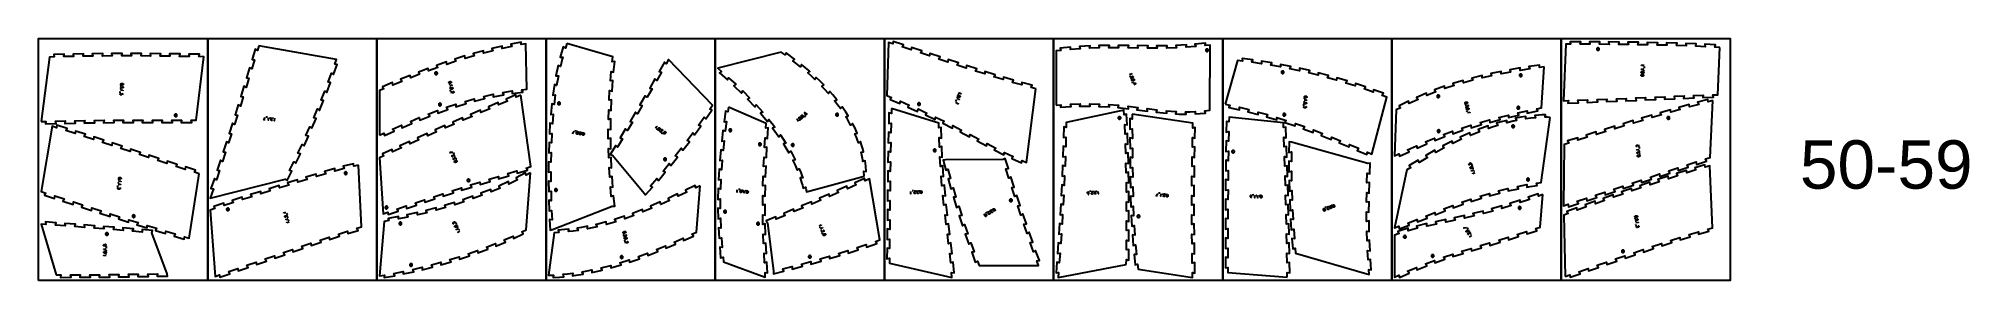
# Model space of a CAD drawing. Header units: millimetres. Extents: x 0 to 7990, y -6000 to -5000.
import ezdxf

# ---------------------------------------------------------------- set-up
doc = ezdxf.new("R2010")
doc.units = ezdxf.units.MM
doc.header["$MEASUREMENT"] = 0
for name, color, linetype, true_color in [('Default', 18, 'Continuous', 0x000000), ('nest', 18, 'Continuous', 0x000000), ('nest$l_engrave_text', 5, 'Continuous', 0x0000ff), ('nest$l_inner_cut', 3, 'Continuous', 0x00ff00), ('nest$l_outer_cut', 1, 'Continuous', 0xff0000)]:
    doc.layers.add(name, color=color, linetype=linetype, true_color=true_color)

msp = doc.modelspace()

# ---------------------------------------------------------------- texts
at = {"layer": 'nest', "insert": (7288.3, -5623.5), "char_height": 200, "width": 886.747, "attachment_point": 7, "line_spacing_factor": 0.963855}
msp.add_mtext('\\fArial;50-59', dxfattribs=at)

# ---------------------------------------------------------------- linework, layer by layer
at = {"layer": 'Default'}
for points in [[(0, -6000), (0, -5000), (700, -5000), (700, -6000)], [(700, -6000), (700, -5000), (1400, -5000), (1400, -6000)], [(1400, -6000), (1400, -5000), (2100, -5000), (2100, -6000)], [(2100, -6000), (2100, -5000), (2800, -5000), (2800, -6000)], [(2800, -6000), (2800, -5000), (3500, -5000), (3500, -6000)], [(3500, -6000), (3500, -5000), (4200, -5000), (4200, -6000)], [(4200, -6000), (4200, -5000), (4900, -5000), (4900, -6000)], [(4900, -6000), (4900, -5000), (5600, -5000), (5600, -6000)], [(5600, -6000), (5600, -5000), (6300, -5000), (6300, -6000)], [(6300, -6000), (6300, -5000), (7000, -5000), (7000, -6000)]]:
    msp.add_lwpolyline(points, close=True, dxfattribs=at)
at = {"layer": 'nest$l_engrave_text'}
for points in [[(6633.3, -5111.1), (6633.4, -5109.7), (6643.2, -5110.2)], [(1710.3, -5191.2), (1710.7, -5192.6), (1701.2, -5194.9)], [(4523, -5144.8), (4523.6, -5146.1), (4514.6, -5149.9)], [(4525.1, -5156), (4525.6, -5155.9), (4526.3, -5155.9), (4526.9, -5156), (4527.4, -5156.2), (4528.2, -5156.7), (4528.8, -5157.6), (4529, -5158.1), (4529, -5158.6), (4529, -5159.2), (4528.9, -5159.8), (4528.3, -5160.7), (4527.9, -5161.1), (4527.4, -5161.4), (4527, -5161.5), (4526.5, -5161.6), (4526.2, -5161.6), (4526, -5161.6), (4525.6, -5161.6), (4518.5, -5159.1), (4520.7, -5164.5)], [(4524.5, -5178.4), (4527.1, -5184.6)], [(4531.6, -5190), (4540.9, -5186.1), (4532, -5184.6), (4534.4, -5190.3)], [(6632.5, -5127.4), (6632.6, -5125.9), (6642.3, -5126.5)], [(6644.6, -5122), (6644.9, -5115.3)], [(336.7, -5218.2), (336.3, -5224.9)], [(347.8, -5233.1), (348, -5229.4), (343.9, -5228.3), (344, -5228.9), (344.1, -5229.8), (344, -5230.6), (343.8, -5231.2), (343.5, -5231.8), (343.1, -5232.3), (342.5, -5232.7), (341.7, -5232.9), (341, -5232.9), (340.2, -5232.8), (339.4, -5232.5), (338.8, -5232), (338.2, -5231.3), (337.9, -5230.6), (337.8, -5229.7), (338, -5228.9), (338.3, -5228.1), (338.9, -5227.5), (339.4, -5227.2), (339.7, -5227.1), (339.9, -5227)], [(348.8, -5212.8), (348.7, -5214.3), (338.9, -5213.7)], [(347.1, -5198.3), (347.6, -5198.5), (348.2, -5198.7), (348.7, -5199.1), (349.1, -5199.5), (349.5, -5200.3), (349.7, -5201.3), (349.6, -5201.9), (349.5, -5202.4), (349.2, -5202.9), (348.8, -5203.4), (347.9, -5203.9), (347.3, -5204.1), (346.8, -5204.2), (345.9, -5203.9), (345.6, -5203.8), (345.4, -5203.8), (345.1, -5203.5), (339.7, -5198.2), (339.4, -5204)], [(1703.4, -5212.2), (1705, -5218.8)], [(1714.6, -5218.3), (1715.1, -5218.4), (1715.8, -5218.4), (1716.3, -5218.6), (1716.8, -5218.9), (1717.5, -5219.6), (1717.9, -5220.5), (1718, -5221), (1718, -5221.6), (1717.9, -5222.1), (1717.7, -5222.7), (1717, -5223.5), (1716.5, -5223.8), (1716, -5224), (1715, -5224.1), (1714.7, -5224.1), (1714.6, -5224.1), (1714.2, -5223.9), (1707.5, -5220.4), (1708.9, -5226)], [(3796.3, -5253.1), (3794.3, -5259.6)], [(3804.9, -5265.1), (3803.3, -5270.4), (3795.5, -5262.6)], [(3809.3, -5250.8), (3808.9, -5252.2), (3799.5, -5249.3)], [(3816.8, -5226.4), (3816.4, -5227.8), (3807, -5224.9)], [(5234.3, -5271.1), (5233.9, -5277.9)], [(5247, -5253.1), (5247, -5254.5), (5237.2, -5254)], [(937.6, -5336), (932.1, -5335.5), (938, -5326.2)], [(947.6, -5325.1), (940.8, -5324.5)], [(952.5, -5337.3), (951, -5337.2), (951.9, -5327.4)], [(966.7, -5337), (966.1, -5337.8), (965.6, -5338.2), (964.8, -5338.5), (964, -5338.6), (963.1, -5338.4), (962.3, -5337.8), (961.8, -5337), (961.7, -5336.1), (962, -5335.3), (962.7, -5334.6), (963.5, -5334.2), (964.5, -5334.1), (963.1, -5333.6), (962.2, -5333), (961.6, -5332.2), (961.5, -5331.2), (961.6, -5330.5), (961.9, -5329.9), (962.2, -5329.4), (962.7, -5328.9), (963.9, -5328.4), (965.3, -5328.4), (966.1, -5328.6), (966.8, -5329.2), (967.2, -5329.8), (967.6, -5330.7)], [(977.9, -5339.5), (976.5, -5339.4), (977.3, -5329.7)], [(3137.3, -5334.8), (3138.4, -5333.8), (3144.8, -5341.2)], [(3168.8, -5323), (3173.9, -5318.5)], [(3171.8, -5304.7), (3169, -5307.1), (3171.1, -5310.8), (3171.5, -5310.3), (3172, -5309.6), (3172.7, -5309.1), (3173.2, -5308.8), (3173.9, -5308.6), (3174.5, -5308.6), (3175.2, -5308.7), (3176, -5309.1), (3176.5, -5309.6), (3176.9, -5310.3), (3177.2, -5311.1), (3177.3, -5311.9), (3177.2, -5312.7), (3176.9, -5313.4), (3176.3, -5314.2), (3175.7, -5314.6), (3174.8, -5314.9), (3174, -5314.9), (3173.4, -5314.7), (3173.1, -5314.6), (3173, -5314.5)], [(5244.1, -5280.6), (5244.8, -5281.2), (5245.3, -5281.7), (5245.6, -5282.4), (5245.7, -5283.3), (5245.5, -5284.2), (5245, -5284.9), (5244.3, -5285.4), (5243.4, -5285.6), (5242.5, -5285.3), (5241.8, -5284.7), (5241.4, -5283.9), (5241.2, -5282.9), (5240.8, -5284.3), (5240.2, -5285.3), (5239.4, -5285.8), (5238.5, -5286), (5237.7, -5285.9), (5237.1, -5285.7), (5236.6, -5285.3), (5236.1, -5284.9), (5235.6, -5283.7), (5235.5, -5282.3), (5235.7, -5281.5), (5236.2, -5280.8), (5236.9, -5280.3), (5237.8, -5279.9)], [(5912.5, -5274.7), (5913, -5274.7), (5913.7, -5274.8), (5914.2, -5275), (5914.7, -5275.2), (5915.4, -5275.9), (5915.8, -5276.8), (5915.9, -5277.3), (5915.9, -5277.9), (5915.8, -5278.5), (5915.6, -5279), (5914.8, -5279.8), (5914.3, -5280.2), (5913.9, -5280.4), (5912.9, -5280.4), (5912.6, -5280.4), (5912.5, -5280.4), (5912, -5280.3), (5905.4, -5276.7), (5906.8, -5282.4)], [(5908.3, -5296.7), (5909.9, -5303.3)], [(5922.2, -5303.9), (5922.6, -5305.3), (5913.1, -5307.6)], [(2214.6, -5392.4), (2209.1, -5391.4), (2215.9, -5382.7)], [(2225.4, -5382.3), (2218.8, -5381.1)], [(2557, -5362.4), (2558.2, -5363.2), (2553, -5371.5)], [(2575.9, -5377.1), (2576.3, -5376.8), (2576.9, -5376.4), (2577.4, -5376.1), (2577.9, -5376), (2578.9, -5376), (2579.8, -5376.3), (2580.3, -5376.7), (2580.7, -5377.1), (2581, -5377.6), (2581.2, -5378.1), (2581.2, -5379.2), (2581.1, -5379.8), (2580.9, -5380.2), (2580.3, -5381), (2580, -5381.2), (2579.9, -5381.3), (2579.5, -5381.5), (2572.3, -5383.5), (2577.2, -5386.6)], [(2577.4, -5389.1), (2583.2, -5392.7)], [(1705.8, -5474.5), (1703.5, -5469.4), (1714.5, -5470.1)], [(1714.7, -5488.6), (1714.2, -5488.7), (1713.5, -5488.7), (1712.9, -5488.6), (1712.4, -5488.4), (1711.6, -5487.9), (1711, -5487.1), (1710.9, -5486.6), (1710.8, -5486), (1710.8, -5485.4), (1710.9, -5484.9), (1711.5, -5483.9), (1711.9, -5483.5), (1712.3, -5483.3), (1713.3, -5483), (1713.6, -5483), (1713.7, -5483), (1714.2, -5483), (1721.3, -5485.4), (1719, -5480)], [(1719, -5500.4), (1718, -5500.2), (1717.4, -5500), (1716.8, -5499.5), (1716.3, -5498.8), (1716.1, -5497.9), (1716.2, -5497), (1716.6, -5496.2), (1717.4, -5495.6), (1718.3, -5495.5), (1719.2, -5495.7), (1719.9, -5496.2), (1720.5, -5497), (1720.3, -5495.6), (1720.4, -5494.5), (1720.8, -5493.6), (1721.5, -5493.1), (1722.2, -5492.8), (1722.9, -5492.7), (1723.6, -5492.8), (1724.2, -5493), (1725.1, -5493.8), (1725.9, -5495), (1726.1, -5495.8), (1725.9, -5496.7), (1725.5, -5497.4), (1724.9, -5498.2)], [(1720.2, -5477.8), (1717.4, -5471.7)], [(6614.6, -5446.8), (6614.2, -5446.7), (6613.5, -5446.5), (6613, -5446.2), (6612.5, -5445.9), (6612, -5445.1), (6611.6, -5444.2), (6611.6, -5443.7), (6611.7, -5443.1), (6611.9, -5442.5), (6612.2, -5442.1), (6613, -5441.3), (6613.5, -5441.1), (6614, -5440.9), (6615, -5441), (6615.3, -5441.1), (6615.5, -5441.1), (6615.9, -5441.3), (6622, -5445.7), (6621.3, -5440)], [(6613.8, -5461.6), (6613.6, -5460.2), (6623.4, -5459.1)], [(6617.7, -5475.7), (6617.2, -5475.6), (6616.5, -5475.4), (6616, -5475.1), (6615.6, -5474.8), (6615, -5474), (6614.7, -5473.1), (6614.6, -5472.5), (6614.7, -5472), (6614.9, -5471.5), (6615.2, -5471), (6616.1, -5470.2), (6616.6, -5470), (6617.1, -5469.8), (6617.5, -5469.8), (6618, -5469.9), (6618.3, -5470), (6618.5, -5470), (6618.9, -5470.2), (6625, -5474.6), (6624.4, -5468.8)], [(6624.9, -5454.4), (6624.2, -5447.7)], [(340.2, -5589.7), (340, -5591.1), (330.3, -5590.3)], [(5916.9, -5517.4), (5918.4, -5520.8), (5922.6, -5520), (5922.2, -5519.5), (5921.7, -5518.8), (5921.4, -5518), (5921.3, -5517.4), (5921.3, -5516.7), (5921.5, -5516.1), (5921.9, -5515.4), (5922.5, -5514.9), (5923.1, -5514.6), (5923.9, -5514.4), (5924.7, -5514.3), (5925.5, -5514.5), (5926.2, -5514.8), (5926.9, -5515.3), (5927.4, -5516.1), (5927.6, -5516.9), (5927.6, -5517.7), (5927.3, -5518.6), (5927, -5519), (5926.8, -5519.3), (5926.7, -5519.4)], [(5929.9, -5547.8), (5929.3, -5546.5), (5938.3, -5542.7)], [(5933.4, -5526), (5930.8, -5519.7)], [(5934.9, -5559.6), (5934.3, -5558.2), (5943.3, -5554.4)], [(326.8, -5607.3), (326.2, -5614.1)], [(336.2, -5617.1), (337, -5617.8), (337.4, -5618.2), (337.8, -5619), (337.8, -5619.8), (337.6, -5620.7), (337, -5621.5), (336.3, -5622), (335.4, -5622.1), (334.5, -5621.8), (333.8, -5621.1), (333.4, -5620.3), (333.3, -5619.4), (332.8, -5620.7), (332.2, -5621.7), (331.4, -5622.2), (330.5, -5622.3), (329.7, -5622.2), (329.1, -5621.9), (328.6, -5621.6), (328.1, -5621.1), (327.7, -5619.9), (327.6, -5618.5), (327.8, -5617.7), (328.4, -5617), (329.1, -5616.6), (330, -5616.2)], [(339.1, -5602.4), (338.9, -5603.8), (329.2, -5603)], [(2891.4, -5635.1), (2890, -5634.9), (2891, -5625.2)], [(2902.9, -5624.4), (2896.2, -5623.7)], [(2920.3, -5638.1), (2918.9, -5638), (2919.9, -5628.2)], [(3611.2, -5641.8), (3609.8, -5641.9), (3609.3, -5632.1)], [(3620.9, -5629.5), (3614.2, -5629.9)], [(3629, -5638.5), (3628.9, -5639), (3628.7, -5639.6), (3628.4, -5640.1), (3628.1, -5640.5), (3627.3, -5641.1), (3626.3, -5641.3), (3625.8, -5641.3), (3625.2, -5641.2), (3624.7, -5641), (3624.2, -5640.7), (3623.5, -5639.8), (3623.3, -5639.3), (3623.2, -5638.8), (3623.2, -5638.3), (3623.3, -5637.8), (3623.4, -5637.5), (3623.4, -5637.4), (3623.6, -5637), (3628.4, -5631.1), (3622.6, -5631.4)], [(3641.6, -5638.7), (3641.1, -5639.5), (3640.6, -5640), (3640, -5640.5), (3639.1, -5640.6), (3638.2, -5640.5), (3637.4, -5640.1), (3636.8, -5639.4), (3636.5, -5638.5), (3636.7, -5637.6), (3636.9, -5637.2), (3637.3, -5636.9), (3638, -5636.4), (3638.9, -5636.1), (3637.5, -5635.8), (3636.5, -5635.3), (3635.9, -5634.6), (3635.6, -5633.7), (3635.7, -5633), (3635.8, -5632.3), (3636.1, -5631.7), (3636.5, -5631.2), (3637.6, -5630.6), (3639, -5630.3), (3639.8, -5630.5), (3640.6, -5630.9), (3641.1, -5631.5), (3641.6, -5632.4)], [(4341, -5644.2), (4344.7, -5644), (4345.4, -5639.8), (4344.8, -5639.9), (4343.9, -5640.1), (4343.1, -5640.1), (4342.5, -5640), (4341.8, -5639.8), (4341.3, -5639.4), (4340.8, -5638.8), (4340.5, -5638.1), (4340.4, -5637.4), (4340.5, -5636.6), (4340.8, -5635.8), (4341.2, -5635.1), (4341.7, -5634.5), (4342.4, -5634.1), (4343.4, -5633.9), (4344.1, -5634), (4344.9, -5634.3), (4345.6, -5634.8), (4346, -5635.2), (4346.2, -5635.5), (4346.2, -5635.7)], [(4354.7, -5631.6), (4347.9, -5631.9)], [(4362.8, -5640.5), (4362.7, -5641), (4362.5, -5641.7), (4362.2, -5642.2), (4361.8, -5642.6), (4361, -5643.1), (4360, -5643.4), (4359.5, -5643.4), (4359, -5643.3), (4358.4, -5643.1), (4357.9, -5642.8), (4357.3, -5641.9), (4357, -5641.3), (4356.9, -5640.8), (4357, -5639.9), (4357.1, -5639.6), (4357.2, -5639.4), (4357.4, -5639), (4362.1, -5633.2), (4356.3, -5633.5)], [(4375.3, -5640.8), (4374.8, -5641.6), (4374.4, -5642.1), (4373.7, -5642.5), (4372.8, -5642.7), (4371.9, -5642.6), (4371.1, -5642.2), (4370.5, -5641.5), (4370.3, -5640.6), (4370.4, -5639.7), (4371, -5638.9), (4371.8, -5638.4), (4372.7, -5638.1), (4371.3, -5637.9), (4370.2, -5637.4), (4369.6, -5636.7), (4369.4, -5635.8), (4369.4, -5635), (4369.6, -5634.4), (4369.8, -5633.8), (4370.3, -5633.3), (4371.3, -5632.7), (4372.7, -5632.4), (4373.6, -5632.5), (4374.3, -5633), (4374.8, -5633.6), (4375.4, -5634.4)], [(4386.8, -5641.7), (4385.3, -5641.8), (4384.8, -5632)], [(4630.6, -5650.9), (4625, -5650.4), (4631, -5641.1)], [(4640.5, -5639.9), (4633.8, -5639.3)], [(4645.4, -5652.2), (4644, -5652.1), (4644.9, -5642.3)], [(4660, -5651), (4659.8, -5651.5), (4659.5, -5652.2), (4659.2, -5652.6), (4658.8, -5653), (4657.9, -5653.4), (4656.9, -5653.5), (4656.4, -5653.4), (4655.8, -5653.3), (4655.3, -5652.9), (4654.9, -5652.6), (4654.3, -5651.6), (4654.2, -5651), (4654.2, -5650.5), (4654.4, -5649.6), (4654.5, -5649.3), (4654.6, -5649.2), (4654.9, -5648.8), (4660.4, -5643.7), (4654.6, -5643.2)], [(5015.2, -5659), (5018.6, -5653.5), (5018.9, -5653), (5019.1, -5652.5), (5019.2, -5652), (5019.2, -5651.2), (5019, -5650.5), (5018.6, -5649.9), (5018.1, -5649.4), (5017.4, -5649.1), (5016.6, -5648.9), (5015.8, -5649), (5015.1, -5649.2), (5014.4, -5649.7), (5013.9, -5650.4), (5013.7, -5651), (5013.7, -5651.8), (5013.8, -5652.6), (5014.2, -5653.3), (5014.8, -5653.8), (5015.5, -5654.2), (5016.2, -5654.3), (5017.1, -5654.2), (5017.5, -5654.1), (5018, -5653.9), (5018.4, -5653.5), (5018.8, -5653.1)], [(5028.1, -5646.8), (5021.3, -5646.9)], [(5034.2, -5658.5), (5032.8, -5658.5), (5032.6, -5648.7)], [(5047, -5658.3), (5045.6, -5658.3), (5045.4, -5648.5)], [(1014.8, -5722.4), (1014.3, -5721), (1023.6, -5718)], [(1022.6, -5738.7), (1022.1, -5738.7), (1021.4, -5738.7), (1020.8, -5738.5), (1020.3, -5738.3), (1019.6, -5737.7), (1019.1, -5736.8), (1019, -5736.3), (1018.9, -5735.7), (1019, -5735.1), (1019.2, -5734.6), (1019.9, -5733.7), (1020.3, -5733.4), (1020.8, -5733.1), (1021.8, -5733), (1022.1, -5733), (1022.2, -5733), (1022.6, -5733.1), (1029.5, -5736.2), (1027.7, -5730.7)], [(1023.7, -5750), (1023.3, -5748.7), (1032.6, -5745.6)], [(1029.2, -5728.6), (1027.1, -5722.1)], [(3924.3, -5718.4), (3918.5, -5722)], [(3935.7, -5722.3), (3935.8, -5722.8), (3936, -5723.5), (3935.9, -5724.1), (3935.8, -5724.6), (3935.4, -5725.5), (3934.7, -5726.2), (3934.2, -5726.4), (3933.7, -5726.6), (3933.1, -5726.6), (3932.5, -5726.6), (3931.5, -5726.2), (3931, -5725.8), (3930.7, -5725.4), (3930.3, -5724.5), (3930.3, -5724.2), (3930.2, -5724.1), (3930.2, -5723.6), (3931.5, -5716.2), (3926.6, -5719.3)], [(3946.5, -5715.6), (3946.6, -5716), (3946.8, -5716.7), (3946.8, -5717.3), (3946.6, -5717.8), (3946.2, -5718.7), (3945.5, -5719.4), (3945, -5719.7), (3944.5, -5719.8), (3943.9, -5719.9), (3943.4, -5719.8), (3942.3, -5719.4), (3941.9, -5719), (3941.5, -5718.7), (3941.1, -5717.8), (3941.1, -5717.5), (3941.1, -5717.3), (3941, -5716.9), (3942.4, -5709.4), (3937.4, -5712.5)], [(5328, -5697.3), (5321.7, -5699.9)], [(5338.6, -5703.2), (5338.6, -5703.7), (5338.7, -5704.4), (5338.5, -5704.9), (5338.3, -5705.5), (5337.8, -5706.2), (5336.9, -5706.8), (5336.4, -5707), (5335.9, -5707), (5335.3, -5707), (5334.7, -5706.9), (5333.8, -5706.2), (5333.4, -5705.8), (5333.2, -5705.4), (5332.9, -5704.4), (5332.9, -5704.1), (5332.9, -5704), (5333, -5703.5), (5335.6, -5696.4), (5330.2, -5698.6)], [(6614.7, -5745.5), (6615.2, -5745.6), (6615.8, -5745.7), (6616.4, -5746), (6616.8, -5746.3), (6617.4, -5747.1), (6617.8, -5748), (6617.8, -5748.5), (6617.7, -5749.1), (6617.6, -5749.6), (6617.3, -5750.1), (6616.5, -5750.9), (6616, -5751.2), (6615.5, -5751.3), (6614.5, -5751.3), (6614.2, -5751.3), (6614.1, -5751.2), (6613.6, -5751), (6607.4, -5746.8), (6608.2, -5752.6)], [(1027.7, -5762.2), (1027.2, -5760.8), (1036.6, -5757.8)], [(1717.7, -5765.9), (1716.7, -5765.8), (1716.1, -5765.6), (1715.5, -5765.2), (1714.9, -5764.4), (1714.7, -5763.6), (1714.7, -5762.7), (1715.1, -5761.8), (1715.8, -5761.2), (1716.7, -5761), (1717.6, -5761.2), (1718.4, -5761.7), (1719, -5762.4), (1718.7, -5761.1), (1718.8, -5759.9), (1719.2, -5759.1), (1719.9, -5758.5), (1720.6, -5758.2), (1721.2, -5758), (1721.9, -5758.1), (1722.5, -5758.3), (1723.5, -5759), (1724.3, -5760.1), (1724.5, -5761), (1724.4, -5761.9), (1724.1, -5762.6), (1723.5, -5763.4)], [(1730.9, -5769.2), (1727.8, -5763.2)], [(1728.9, -5791.3), (1728.3, -5790), (1737, -5785.5)], [(1734.7, -5802.6), (1734.1, -5801.4), (1742.8, -5796.9)], [(2429.7, -5810.5), (2430.6, -5810.8), (2431.2, -5811.2), (2431.7, -5811.8), (2432, -5812.6), (2432.1, -5813.5), (2431.8, -5814.4), (2431.2, -5815.1), (2430.3, -5815.4), (2429.4, -5815.4), (2429, -5815.3), (2428.6, -5815), (2428, -5814.3), (2427.5, -5813.5), (2427.5, -5814.9), (2427.1, -5816), (2426.6, -5816.7), (2425.7, -5817.1), (2425, -5817.2), (2424.3, -5817.1), (2423.7, -5817), (2423.1, -5816.6), (2422.3, -5815.7), (2421.9, -5814.3), (2421.9, -5813.5), (2422.2, -5812.6), (2422.7, -5812.1), (2423.5, -5811.4)], [(2423.9, -5832.3), (2425.3, -5838.9)], [(3238.1, -5769.9), (3238.7, -5771.2), (3229.8, -5775.3)], [(3243.5, -5781.5), (3244.1, -5782.8), (3235.2, -5786.9)], [(3246, -5792.5), (3246.5, -5792.5), (3247.2, -5792.4), (3247.7, -5792.5), (3248.3, -5792.7), (3249, -5793.2), (3249.7, -5794), (3249.9, -5794.5), (3250, -5795), (3250, -5795.6), (3249.8, -5796.2), (3249.3, -5797.2), (3248.9, -5797.6), (3248.5, -5797.9), (3247.5, -5798.1), (3247.2, -5798.2), (3247.1, -5798.2), (3246.6, -5798.1), (3239.4, -5795.9), (3241.9, -5801.2)], [(3240.7, -5803.4), (3243.6, -5809.5)], [(5900.5, -5787.2), (5897.4, -5782.6), (5908.4, -5781.4)], [(5915.3, -5788), (5911.5, -5782.4)], [(5918.9, -5810.2), (5918.4, -5810.3), (5917.7, -5810.5), (5917.1, -5810.5), (5916.6, -5810.4), (5915.7, -5810), (5915, -5809.3), (5914.7, -5808.8), (5914.5, -5808.3), (5914.5, -5807.7), (5914.5, -5807.2), (5914.9, -5806.1), (5915.2, -5805.6), (5915.6, -5805.3), (5916.5, -5804.9), (5916.8, -5804.8), (5916.9, -5804.8), (5917.4, -5804.7), (5924.9, -5805.8), (5921.6, -5801)], [(5923.1, -5820.7), (5922.3, -5819.5), (5930.4, -5814.1)], [(6608.2, -5767), (6609.2, -5773.7)], [(6619, -5759.5), (6619.2, -5760.9), (6609.6, -5762.2)], [(6619.6, -5774.4), (6620.5, -5774.9), (6621, -5775.3), (6621.5, -5775.9), (6621.8, -5776.7), (6621.7, -5777.6), (6621.4, -5778.5), (6620.7, -5779.1), (6619.9, -5779.4), (6619, -5779.4), (6618.2, -5778.9), (6617.6, -5778.2), (6617.2, -5777.3), (6617.1, -5778.7), (6616.7, -5779.8), (6616, -5780.4), (6615.1, -5780.8), (6614.4, -5780.8), (6613.7, -5780.7), (6613.1, -5780.5), (6612.6, -5780.1), (6611.9, -5779.1), (6611.5, -5777.7), (6611.6, -5776.9), (6612, -5776.1), (6612.5, -5775.5), (6613.3, -5774.9)], [(269.6, -5872.5), (269.5, -5871), (279.3, -5870.9)], [(270, -5898), (270, -5896.6), (279.8, -5896.4)], [(281.2, -5866.3), (281.1, -5859.5)], [(2434.8, -5838.8), (2435.3, -5838.8), (2436, -5838.9), (2436.6, -5839.2), (2437, -5839.4), (2437.7, -5840.1), (2438.1, -5841), (2438.2, -5841.6), (2438.2, -5842.1), (2438, -5842.7), (2437.8, -5843.2), (2437, -5844.1), (2436.5, -5844.4), (2436.1, -5844.5), (2435.1, -5844.6), (2434.8, -5844.6), (2434.6, -5844.5), (2434.2, -5844.4), (2427.7, -5840.6), (2428.9, -5846.3)]]:
    msp.add_lwpolyline(points, dxfattribs=at)
for points in [[(340.6, -5186.5), (341.1, -5186), (341.9, -5185.5), (342.9, -5185.2), (343, -5185.2), (343.2, -5185.2), (343.5, -5185.2), (344, -5185.1), (345.2, -5185.1), (346.5, -5185.3), (346.9, -5185.3), (347.3, -5185.4), (347.6, -5185.5), (347.7, -5185.5), (348.3, -5185.7), (348.8, -5186), (349.2, -5186.3), (349.5, -5186.5), (350, -5187.1), (350.2, -5187.8), (350.3, -5188.5), (350.2, -5189.3), (349.9, -5190), (349.4, -5190.5), (348.7, -5191), (348, -5191.2), (347.1, -5191.4), (346.4, -5191.4), (345.3, -5191.5), (344.3, -5191.4), (343.5, -5191.3), (342.7, -5191.1), (342.1, -5191), (341.5, -5190.6), (340.9, -5190.2), (340.5, -5189.7), (340.2, -5189.2), (340, -5188.6), (340, -5188), (340.1, -5187.2)], [(1697.9, -5180.8), (1698.2, -5180.1), (1698.8, -5179.4), (1699.7, -5178.9), (1699.8, -5178.8), (1700, -5178.7), (1700.3, -5178.6), (1700.7, -5178.5), (1701.9, -5178.1), (1703.1, -5177.9), (1703.6, -5177.8), (1704, -5177.8), (1704.2, -5177.7), (1704.4, -5177.7), (1705, -5177.7), (1705.6, -5177.9), (1706.1, -5178), (1706.4, -5178.1), (1707.1, -5178.6), (1707.5, -5179.2), (1707.8, -5179.8), (1707.9, -5180.7), (1707.8, -5181.4), (1707.5, -5182), (1706.9, -5182.7), (1706.4, -5183.1), (1705.6, -5183.5), (1704.9, -5183.8), (1703.9, -5184.1), (1702.9, -5184.4), (1702.1, -5184.5), (1701.2, -5184.6), (1700.7, -5184.6), (1700, -5184.5), (1699.3, -5184.2), (1698.7, -5183.8), (1698.3, -5183.5), (1697.9, -5182.9), (1697.7, -5182.4), (1697.7, -5181.6)], [(1700.1, -5188.7), (1700.1, -5188.9), (1699.9, -5189), (1699.7, -5189), (1699.6, -5188.8), (1699.7, -5188.6), (1699.8, -5188.5), (1700, -5188.5)], [(4517.5, -5155.7), (4517.5, -5155.9), (4517.4, -5156), (4517.2, -5156), (4517.1, -5155.9), (4517.1, -5155.7), (4517.2, -5155.6), (4517.4, -5155.6)], [(4522.5, -5167.5), (4522.5, -5167.6), (4522.4, -5167.8), (4522.2, -5167.8), (4522.1, -5167.6), (4522.1, -5167.5), (4522.2, -5167.3), (4522.4, -5167.3)], [(4524.1, -5171.7), (4524.3, -5171), (4524.8, -5170.3), (4525.6, -5169.6), (4525.7, -5169.5), (4525.9, -5169.4), (4526.1, -5169.2), (4526.5, -5169), (4527.6, -5168.4), (4528.8, -5168), (4529.3, -5167.9), (4529.6, -5167.8), (4529.9, -5167.7), (4530, -5167.7), (4530.6, -5167.6), (4531.2, -5167.7), (4531.7, -5167.7), (4532.1, -5167.8), (4532.8, -5168.2), (4533.3, -5168.7), (4533.7, -5169.2), (4534, -5170), (4533.9, -5170.8), (4533.7, -5171.5), (4533.3, -5172.2), (4532.8, -5172.7), (4532.1, -5173.2), (4531.5, -5173.6), (4530.5, -5174.1), (4529.6, -5174.5), (4528.8, -5174.8), (4528, -5175), (4527.4, -5175.1), (4526.7, -5175), (4526, -5174.9), (4525.4, -5174.6), (4524.9, -5174.3), (4524.5, -5173.9), (4524.2, -5173.3), (4524, -5172.6)], [(6640.7, -5153.7), (6640.1, -5154.2), (6639.3, -5154.7), (6638.3, -5155), (6638.2, -5155), (6638, -5155), (6637.7, -5155.1), (6637.3, -5155.1), (6636, -5155.1), (6634.8, -5155), (6634.3, -5154.9), (6633.9, -5154.8), (6633.7, -5154.7), (6633.6, -5154.7), (6632.4, -5154.2), (6632, -5153.9), (6631.8, -5153.7), (6631.2, -5153), (6631, -5152.4), (6630.9, -5151.7), (6631, -5150.9), (6631.4, -5150.2), (6631.9, -5149.7), (6632.6, -5149.2), (6633.2, -5149), (6634.1, -5148.8), (6634.9, -5148.7), (6635.9, -5148.7), (6636.9, -5148.8), (6637.7, -5148.9), (6638.5, -5149.1), (6639.1, -5149.2), (6639.8, -5149.6), (6640.3, -5150), (6640.8, -5150.5), (6641, -5151), (6641.2, -5151.6), (6641.3, -5152.2), (6641.1, -5152.9)], [(6641.3, -5141), (6640.8, -5141.5), (6640, -5141.9), (6639, -5142.2), (6638.9, -5142.2), (6638.7, -5142.3), (6638.4, -5142.3), (6637.9, -5142.3), (6636.7, -5142.3), (6635.5, -5142.2), (6635, -5142.1), (6634.6, -5142), (6634.4, -5142), (6634.2, -5142), (6633.7, -5141.8), (6633.1, -5141.5), (6632.7, -5141.2), (6632.4, -5141), (6631.9, -5140.3), (6631.7, -5139.7), (6631.6, -5139), (6631.7, -5138.1), (6632.1, -5137.4), (6632.5, -5136.9), (6633.3, -5136.5), (6633.9, -5136.3), (6634.8, -5136.1), (6635.5, -5136), (6636.6, -5136), (6637.6, -5136.1), (6638.4, -5136.1), (6639.2, -5136.3), (6639.8, -5136.5), (6640.4, -5136.8), (6641, -5137.3), (6641.4, -5137.8), (6641.7, -5138.3), (6641.9, -5138.9), (6641.9, -5139.5), (6641.8, -5140.2)], [(6640.9, -5145.5), (6640.9, -5145.3), (6641.1, -5145.2), (6641.3, -5145.3), (6641.3, -5145.5), (6641.3, -5145.7), (6641.1, -5145.7), (6640.9, -5145.6)], [(6641.5, -5132.7), (6641.6, -5132.6), (6641.8, -5132.5), (6641.9, -5132.6), (6642, -5132.8), (6641.9, -5132.9), (6641.7, -5133), (6641.6, -5132.9)], [(339.7, -5207.5), (339.7, -5207.6), (339.5, -5207.7), (339.3, -5207.6), (339.3, -5207.5), (339.3, -5207.3), (339.5, -5207.2), (339.7, -5207.3)], [(340.4, -5194.7), (340.3, -5194.9), (340.1, -5194.9), (340, -5194.9), (339.9, -5194.7), (340, -5194.5), (340.2, -5194.5), (340.3, -5194.6)], [(1703.2, -5201.1), (1703.2, -5201.3), (1703, -5201.4), (1702.8, -5201.3), (1702.7, -5201.2), (1702.7, -5201), (1702.9, -5200.9), (1703.1, -5200.9)], [(1704, -5205.5), (1704.4, -5204.9), (1705, -5204.2), (1705.9, -5203.6), (1706, -5203.6), (1706.2, -5203.5), (1706.5, -5203.4), (1706.9, -5203.2), (1708.1, -5202.9), (1709.3, -5202.6), (1709.8, -5202.6), (1710.2, -5202.5), (1710.4, -5202.5), (1710.5, -5202.5), (1711.1, -5202.5), (1711.8, -5202.7), (1712.2, -5202.8), (1712.6, -5202.9), (1713.3, -5203.4), (1713.7, -5204), (1714, -5204.6), (1714.1, -5205.4), (1713.9, -5206.2), (1713.6, -5206.8), (1713.1, -5207.5), (1712.5, -5207.9), (1711.7, -5208.3), (1711, -5208.6), (1710, -5208.9), (1709.1, -5209.1), (1708.3, -5209.3), (1707.4, -5209.4), (1706.8, -5209.4), (1706.1, -5209.2), (1705.4, -5209), (1704.9, -5208.6), (1704.5, -5208.2), (1704.1, -5207.7), (1703.9, -5207.2), (1703.8, -5206.4)], [(3801.8, -5243.4), (3801.7, -5243.6), (3801.5, -5243.6), (3801.4, -5243.5), (3801.4, -5243.3), (3801.5, -5243.2), (3801.7, -5243.1), (3801.8, -5243.3)], [(3804, -5235.5), (3804.6, -5235.1), (3805.5, -5234.9), (3806.6, -5234.8), (3806.7, -5234.8), (3806.9, -5234.8), (3807.2, -5234.9), (3807.6, -5235), (3808.8, -5235.3), (3810, -5235.7), (3810.5, -5235.9), (3810.8, -5236.1), (3811, -5236.2), (3811.1, -5236.2), (3812.1, -5237), (3812.4, -5237.4), (3812.7, -5237.6), (3813, -5238.4), (3813.1, -5239.1), (3813, -5239.8), (3812.7, -5240.5), (3812.1, -5241.2), (3811.6, -5241.5), (3810.8, -5241.8), (3810.1, -5241.8), (3809.2, -5241.8), (3808.4, -5241.7), (3807.4, -5241.4), (3806.5, -5241.2), (3805.7, -5240.9), (3804.9, -5240.5), (3804.4, -5240.2), (3803.9, -5239.7), (3803.4, -5239.1), (3803.1, -5238.5), (3803, -5238), (3802.9, -5237.4), (3803.1, -5236.8), (3803.4, -5236.1)], [(3805.5, -5231.2), (3805.4, -5231.4), (3805.3, -5231.4), (3805.1, -5231.3), (3805.1, -5231.1), (3805.2, -5230.9), (3805.4, -5230.9), (3805.5, -5231)], [(5236.8, -5265), (5237.4, -5264.4), (5238.2, -5264), (5239.2, -5263.7), (5239.3, -5263.7), (5239.5, -5263.7), (5239.8, -5263.6), (5240.2, -5263.6), (5241.5, -5263.6), (5242.7, -5263.7), (5243.2, -5263.8), (5243.6, -5263.9), (5243.8, -5263.9), (5243.9, -5264), (5244.5, -5264.2), (5245.1, -5264.4), (5245.5, -5264.7), (5245.8, -5264.9), (5246.3, -5265.6), (5246.5, -5266.3), (5246.6, -5267), (5246.5, -5267.8), (5246.1, -5268.5), (5245.7, -5269), (5244.9, -5269.4), (5244.3, -5269.7), (5243.4, -5269.9), (5242.6, -5269.9), (5241.6, -5269.9), (5240.6, -5269.9), (5239.8, -5269.8), (5239, -5269.6), (5238.4, -5269.4), (5237.8, -5269.1), (5237.2, -5268.6), (5236.8, -5268.1), (5236.5, -5267.7), (5236.3, -5267.1), (5236.2, -5266.5), (5236.4, -5265.7)], [(5237.3, -5260.5), (5237.2, -5260.6), (5237.1, -5260.7), (5236.9, -5260.6), (5236.8, -5260.4), (5236.9, -5260.3), (5237.1, -5260.2), (5237.3, -5260.3)], [(5238, -5247.7), (5237.9, -5247.9), (5237.7, -5247.9), (5237.6, -5247.9), (5237.5, -5247.7), (5237.6, -5247.5), (5237.8, -5247.5), (5237.9, -5247.5)], [(5238.2, -5239.5), (5238.7, -5238.9), (5239.5, -5238.5), (5240.5, -5238.2), (5240.6, -5238.2), (5240.8, -5238.2), (5241.1, -5238.1), (5241.6, -5238.1), (5242.8, -5238.1), (5244.1, -5238.2), (5244.5, -5238.3), (5244.9, -5238.4), (5245.2, -5238.4), (5245.3, -5238.5), (5245.9, -5238.7), (5246.4, -5239), (5246.8, -5239.3), (5247.1, -5239.5), (5247.6, -5240.1), (5247.8, -5240.8), (5247.9, -5241.5), (5247.8, -5242.3), (5247.5, -5243), (5247, -5243.5), (5246.2, -5243.9), (5245.6, -5244.2), (5244.7, -5244.4), (5244, -5244.4), (5242.9, -5244.4), (5241.9, -5244.4), (5241.1, -5244.3), (5240.3, -5244.1), (5239.7, -5243.9), (5239.1, -5243.6), (5238.5, -5243.1), (5238.1, -5242.6), (5237.8, -5242.2), (5237.6, -5241.6), (5237.6, -5241), (5237.7, -5240.2)], [(5902.7, -5265.3), (5903.1, -5264.6), (5903.7, -5264), (5904.6, -5263.4), (5904.7, -5263.3), (5904.9, -5263.3), (5905.2, -5263.1), (5905.6, -5263), (5906.8, -5262.6), (5908, -5262.4), (5908.5, -5262.3), (5908.9, -5262.3), (5909.1, -5262.3), (5909.2, -5262.2), (5910.5, -5262.4), (5911, -5262.6), (5911.3, -5262.7), (5912, -5263.2), (5912.4, -5263.7), (5912.7, -5264.4), (5912.8, -5265.2), (5912.7, -5266), (5912.4, -5266.5), (5911.8, -5267.2), (5911.2, -5267.6), (5910.4, -5268), (5909.8, -5268.3), (5908.8, -5268.6), (5907.8, -5268.9), (5907, -5269), (5906.1, -5269.1), (5905.5, -5269.1), (5904.8, -5269), (5904.2, -5268.7), (5903.6, -5268.3), (5903.2, -5268), (5902.8, -5267.5), (5902.6, -5266.9), (5902.6, -5266.1)], [(5905, -5273.2), (5905, -5273.4), (5904.8, -5273.5), (5904.6, -5273.5), (5904.5, -5273.3), (5904.5, -5273.1), (5904.7, -5273.1), (5904.9, -5273.1)], [(958.1, -5328.4), (958, -5328.4), (957.9, -5328.2), (958, -5328), (958.2, -5328), (958.3, -5328.1), (958.4, -5328.2), (958.3, -5328.4)], [(970.8, -5329.6), (970.7, -5329.5), (970.6, -5329.3), (970.7, -5329.1), (970.9, -5329.1), (971, -5329.2), (971.1, -5329.3), (971, -5329.5)], [(3153, -5333.8), (3152.2, -5333.8), (3151.3, -5333.5), (3150.4, -5333), (3150.3, -5333), (3150.2, -5332.8), (3149.9, -5332.6), (3149.6, -5332.3), (3148.7, -5331.4), (3148, -5330.5), (3147.7, -5330), (3147.5, -5329.7), (3147.4, -5329.5), (3147.3, -5329.4), (3146.9, -5328.2), (3146.8, -5327.7), (3146.8, -5327.4), (3146.9, -5326.6), (3147.2, -5325.9), (3147.6, -5325.4), (3148.3, -5324.9), (3149.1, -5324.7), (3149.7, -5324.7), (3150.6, -5324.9), (3151.2, -5325.2), (3151.9, -5325.7), (3152.5, -5326.2), (3153.2, -5326.9), (3153.9, -5327.7), (3154.4, -5328.3), (3154.8, -5329.1), (3155.1, -5329.6), (3155.3, -5330.3), (3155.4, -5331), (3155.3, -5331.7), (3155.2, -5332.2), (3154.9, -5332.8), (3154.5, -5333.2), (3153.8, -5333.6)], [(3149.4, -5336.6), (3149.5, -5336.5), (3149.7, -5336.6), (3149.8, -5336.8), (3149.7, -5337), (3149.5, -5337), (3149.4, -5336.9), (3149.3, -5336.8)], [(3162.6, -5325.4), (3161.9, -5325.4), (3161, -5325.2), (3160.1, -5324.7), (3160, -5324.6), (3159.8, -5324.5), (3159.6, -5324.2), (3159.2, -5324), (3158.4, -5323.1), (3157.6, -5322.1), (3157.3, -5321.7), (3157.1, -5321.4), (3157, -5321.1), (3156.9, -5321), (3156.5, -5319.9), (3156.4, -5319.4), (3156.4, -5319), (3156.5, -5318.2), (3156.8, -5317.6), (3157.3, -5317), (3157.9, -5316.6), (3158.7, -5316.3), (3159.4, -5316.3), (3160.2, -5316.5), (3160.8, -5316.8), (3161.6, -5317.3), (3162.1, -5317.8), (3162.9, -5318.6), (3163.5, -5319.3), (3164, -5320), (3164.5, -5320.7), (3164.7, -5321.2), (3164.9, -5321.9), (3165, -5322.6), (3164.9, -5323.3), (3164.8, -5323.8), (3164.5, -5324.4), (3164.1, -5324.8), (3163.4, -5325.2)], [(3159, -5328.2), (3159.2, -5328.2), (3159.3, -5328.3), (3159.4, -5328.4), (3159.3, -5328.6), (3159.2, -5328.6), (3159, -5328.6), (3158.9, -5328.4)], [(5908.1, -5285.6), (5908.1, -5285.8), (5907.9, -5285.9), (5907.7, -5285.9), (5907.6, -5285.7), (5907.6, -5285.5), (5907.8, -5285.4), (5908, -5285.5)], [(5908.9, -5290.1), (5909.3, -5289.4), (5909.9, -5288.7), (5910.8, -5288.2), (5910.9, -5288.1), (5911.1, -5288), (5911.4, -5287.9), (5911.8, -5287.8), (5913, -5287.4), (5914.2, -5287.2), (5914.7, -5287.1), (5915, -5287.1), (5915.3, -5287), (5915.4, -5287), (5916, -5287), (5916.7, -5287.2), (5917.1, -5287.3), (5917.5, -5287.4), (5918.1, -5287.9), (5918.6, -5288.5), (5918.8, -5289.1), (5919, -5289.9), (5918.8, -5290.7), (5918.5, -5291.3), (5918, -5292), (5917.4, -5292.4), (5916.6, -5292.8), (5915.9, -5293.1), (5914.9, -5293.4), (5914, -5293.7), (5913.2, -5293.8), (5912.3, -5293.9), (5911.7, -5293.9), (5911, -5293.8), (5910.3, -5293.5), (5909.8, -5293.1), (5909.4, -5292.7), (5909, -5292.2), (5908.8, -5291.7), (5908.7, -5290.9)], [(2231.3, -5385.6), (2231.7, -5386.2), (2232.1, -5387), (2232.3, -5388.1), (2232.3, -5388.2), (2232.2, -5388.4), (2232.2, -5388.7), (2232.2, -5389.1), (2232.1, -5390.4), (2231.8, -5391.6), (2231.6, -5392.1), (2231.5, -5392.4), (2231.4, -5392.7), (2231.4, -5392.8), (2231.1, -5393.3), (2230.8, -5393.8), (2230.4, -5394.2), (2230.2, -5394.5), (2229.5, -5394.9), (2228.8, -5395), (2228.1, -5395), (2227.3, -5394.8), (2226.6, -5394.4), (2226.2, -5393.9), (2225.8, -5393.1), (2225.7, -5392.4), (2225.6, -5391.5), (2225.6, -5390.8), (2225.8, -5389.7), (2225.9, -5388.7), (2226.1, -5388), (2226.4, -5387.2), (2226.6, -5386.6), (2227, -5386), (2227.6, -5385.5), (2228.1, -5385.1), (2228.6, -5384.9), (2229.2, -5384.8), (2229.8, -5384.8), (2230.6, -5385.1)], [(2235.7, -5386.6), (2235.5, -5386.5), (2235.5, -5386.4), (2235.6, -5386.2), (2235.8, -5386.2), (2235.9, -5386.3), (2235.9, -5386.4), (2235.9, -5386.6)], [(2243.8, -5387.8), (2244.3, -5388.4), (2244.6, -5389.3), (2244.8, -5390.3), (2244.8, -5390.4), (2244.8, -5390.6), (2244.8, -5390.9), (2244.8, -5391.4), (2244.6, -5392.6), (2244.3, -5393.8), (2244.2, -5394.3), (2244.1, -5394.6), (2244, -5394.9), (2244, -5395), (2243.7, -5395.5), (2243.3, -5396.1), (2243, -5396.4), (2242.8, -5396.7), (2242, -5397.1), (2241.4, -5397.3), (2240.7, -5397.3), (2239.9, -5397), (2239.2, -5396.6), (2238.8, -5396.1), (2238.4, -5395.3), (2238.3, -5394.6), (2238.2, -5393.7), (2238.2, -5393), (2238.3, -5392), (2238.5, -5391), (2238.7, -5390.2), (2239, -5389.4), (2239.2, -5388.8), (2239.6, -5388.2), (2240.1, -5387.7), (2240.7, -5387.4), (2241.2, -5387.1), (2241.8, -5387), (2242.4, -5387), (2243.1, -5387.3)], [(2248.3, -5388.8), (2248.1, -5388.8), (2248.1, -5388.6), (2248.2, -5388.4), (2248.3, -5388.4), (2248.5, -5388.5), (2248.5, -5388.7), (2248.4, -5388.8)], [(2256.4, -5390), (2256.9, -5390.6), (2257.2, -5391.5), (2257.4, -5392.5), (2257.4, -5392.6), (2257.4, -5392.8), (2257.4, -5393.1), (2257.4, -5393.6), (2257.2, -5394.8), (2256.9, -5396), (2256.8, -5396.5), (2256.7, -5396.8), (2256.6, -5397.1), (2256.5, -5397.2), (2256.3, -5397.8), (2255.9, -5398.3), (2255.6, -5398.6), (2255.3, -5398.9), (2254.6, -5399.3), (2253.9, -5399.5), (2253.2, -5399.5), (2252.4, -5399.3), (2251.8, -5398.8), (2251.3, -5398.3), (2251, -5397.5), (2250.8, -5396.9), (2250.8, -5395.9), (2250.8, -5395.2), (2250.9, -5394.2), (2251.1, -5393.2), (2251.3, -5392.4), (2251.5, -5391.6), (2251.8, -5391), (2252.2, -5390.4), (2252.7, -5389.9), (2253.3, -5389.6), (2253.8, -5389.3), (2254.4, -5389.2), (2255, -5389.3), (2255.7, -5389.5)], [(2558.7, -5374.5), (2558.8, -5374.7), (2558.8, -5374.8), (2558.7, -5374.9), (2558.5, -5374.9), (2558.4, -5374.8), (2558.4, -5374.6), (2558.5, -5374.5)], [(2562.4, -5377.1), (2562.2, -5376.4), (2562.2, -5375.5), (2562.4, -5374.5), (2562.5, -5374.4), (2562.6, -5374.2), (2562.7, -5373.9), (2562.9, -5373.5), (2563.5, -5372.4), (2564.2, -5371.4), (2564.5, -5371), (2564.8, -5370.7), (2564.9, -5370.5), (2565, -5370.4), (2565.5, -5370), (2566, -5369.7), (2566.4, -5369.5), (2566.8, -5369.3), (2567.6, -5369.2), (2568.3, -5369.3), (2568.9, -5369.6), (2569.6, -5370.1), (2570, -5370.7), (2570.2, -5371.4), (2570.3, -5372.2), (2570.2, -5372.9), (2569.9, -5373.8), (2569.6, -5374.4), (2569.1, -5375.4), (2568.6, -5376.2), (2568.1, -5376.9), (2567.5, -5377.5), (2567.1, -5377.9), (2566.5, -5378.3), (2565.8, -5378.6), (2565.2, -5378.7), (2564.6, -5378.8), (2564, -5378.6), (2563.5, -5378.4), (2562.9, -5377.9)], [(2569.5, -5381.3), (2569.7, -5381.4), (2569.6, -5381.6), (2569.5, -5381.7), (2569.3, -5381.7), (2569.2, -5381.5), (2569.2, -5381.4), (2569.4, -5381.2)], [(2587.1, -5392.5), (2586.9, -5391.8), (2586.9, -5390.9), (2587.1, -5389.9), (2587.1, -5389.8), (2587.2, -5389.6), (2587.3, -5389.3), (2587.5, -5388.9), (2588.1, -5387.8), (2588.8, -5386.8), (2589.2, -5386.4), (2589.4, -5386.1), (2589.6, -5385.9), (2589.6, -5385.8), (2590.6, -5385.1), (2591.1, -5384.9), (2591.4, -5384.7), (2592.2, -5384.6), (2592.9, -5384.7), (2593.6, -5385), (2594.2, -5385.5), (2594.7, -5386.1), (2594.9, -5386.8), (2594.9, -5387.6), (2594.8, -5388.3), (2594.5, -5389.2), (2594.2, -5389.8), (2593.7, -5390.8), (2593.2, -5391.6), (2592.7, -5392.3), (2592.2, -5392.9), (2591.7, -5393.3), (2591.2, -5393.7), (2590.5, -5394), (2589.8, -5394.1), (2589.3, -5394.2), (2588.6, -5394), (2588.1, -5393.8), (2587.5, -5393.3)], [(1731.1, -5507.8), (1730.9, -5508.5), (1730.4, -5509.3), (1729.6, -5510), (1729.5, -5510.1), (1729.3, -5510.2), (1729.1, -5510.4), (1728.7, -5510.6), (1727.6, -5511.2), (1726.4, -5511.6), (1725.9, -5511.7), (1725.6, -5511.8), (1725.4, -5511.9), (1725.2, -5511.9), (1724.6, -5512), (1724, -5512), (1723.5, -5511.9), (1723.2, -5511.9), (1722.4, -5511.5), (1721.9, -5511), (1721.5, -5510.5), (1721.2, -5509.7), (1721.2, -5508.9), (1721.4, -5508.3), (1721.9, -5507.5), (1722.3, -5507), (1723, -5506.4), (1723.7, -5506), (1724.6, -5505.6), (1725.5, -5505.2), (1726.3, -5504.9), (1727.1, -5504.7), (1727.7, -5504.5), (1728.4, -5504.6), (1729.1, -5504.7), (1729.7, -5505), (1730.2, -5505.3), (1730.6, -5505.7), (1730.9, -5506.2), (1731.1, -5506.9)], [(1722.3, -5488.7), (1722.3, -5488.6), (1722.5, -5488.4), (1722.6, -5488.4), (1722.8, -5488.5), (1722.8, -5488.7), (1722.6, -5488.8), (1722.5, -5488.9)], [(1727.5, -5500.4), (1727.5, -5500.2), (1727.6, -5500.1), (1727.8, -5500.1), (1728, -5500.2), (1728, -5500.4), (1727.8, -5500.5), (1727.7, -5500.5)], [(6626, -5486.3), (6625.5, -5486.9), (6624.8, -5487.5), (6623.9, -5487.9), (6623.8, -5488), (6623.6, -5488), (6623.3, -5488.1), (6622.9, -5488.2), (6621.6, -5488.4), (6620.4, -5488.5), (6619.9, -5488.4), (6619.5, -5488.4), (6619.3, -5488.4), (6619.1, -5488.4), (6618.5, -5488.3), (6617.9, -5488.1), (6617.5, -5487.9), (6617.2, -5487.7), (6616.6, -5487.1), (6616.2, -5486.5), (6616, -5485.9), (6616, -5485), (6616.3, -5484.3), (6616.7, -5483.7), (6617.3, -5483.2), (6617.9, -5482.8), (6618.8, -5482.5), (6619.5, -5482.3), (6620.5, -5482.2), (6621.5, -5482.1), (6622.3, -5482), (6623.2, -5482.1), (6623.8, -5482.1), (6624.4, -5482.4), (6625.1, -5482.7), (6625.6, -5483.2), (6625.9, -5483.6), (6626.2, -5484.1), (6626.3, -5484.7), (6626.3, -5485.5)], [(6623.6, -5465.5), (6623.6, -5465.3), (6623.8, -5465.2), (6623.9, -5465.2), (6624, -5465.4), (6624, -5465.6), (6623.8, -5465.7), (6623.6, -5465.6)], [(6624.9, -5478.2), (6624.9, -5478), (6625.1, -5477.9), (6625.3, -5477.9), (6625.4, -5478.1), (6625.3, -5478.3), (6625.1, -5478.3), (6625, -5478.3)], [(331.3, -5584), (331.2, -5584.2), (331.1, -5584.2), (330.9, -5584.2), (330.8, -5584), (330.9, -5583.8), (331.1, -5583.8), (331.3, -5583.9)], [(331.8, -5575.8), (332.3, -5575.3), (333.2, -5574.9), (334.2, -5574.6), (334.3, -5574.6), (334.5, -5574.6), (334.8, -5574.6), (335.2, -5574.5), (336.5, -5574.6), (337.7, -5574.8), (338.2, -5574.9), (338.5, -5575), (338.8, -5575), (338.9, -5575), (339.5, -5575.3), (340, -5575.6), (340.4, -5575.9), (340.7, -5576.1), (341.2, -5576.8), (341.4, -5577.5), (341.5, -5578.1), (341.3, -5579), (340.9, -5579.7), (340.5, -5580.1), (339.7, -5580.6), (339.1, -5580.8), (338.2, -5580.9), (337.4, -5581), (336.4, -5580.9), (335.4, -5580.8), (334.6, -5580.7), (333.8, -5580.5), (333.2, -5580.3), (332.6, -5580), (332, -5579.5), (331.6, -5579), (331.3, -5578.5), (331.2, -5577.9), (331.1, -5577.3), (331.3, -5576.5)], [(5933.8, -5532.6), (5933.6, -5533.3), (5933.1, -5534.1), (5932.3, -5534.8), (5932.2, -5534.9), (5932, -5535), (5931.8, -5535.1), (5931.4, -5535.4), (5930.3, -5535.9), (5929.1, -5536.3), (5928.6, -5536.5), (5928.3, -5536.6), (5928, -5536.6), (5927.9, -5536.7), (5926.7, -5536.7), (5926.2, -5536.6), (5925.8, -5536.6), (5925.1, -5536.2), (5924.6, -5535.7), (5924.2, -5535.1), (5924, -5534.3), (5923.9, -5533.5), (5924.2, -5532.9), (5924.6, -5532.2), (5925.1, -5531.7), (5925.8, -5531.1), (5926.4, -5530.7), (5927.4, -5530.3), (5928.3, -5529.9), (5929.1, -5529.6), (5929.9, -5529.4), (5930.5, -5529.3), (5931.2, -5529.3), (5931.9, -5529.5), (5932.5, -5529.8), (5933, -5530.1), (5933.4, -5530.5), (5933.7, -5531), (5933.9, -5531.8)], [(5935.4, -5536.9), (5935.4, -5536.7), (5935.5, -5536.6), (5935.7, -5536.6), (5935.8, -5536.7), (5935.8, -5536.9), (5935.7, -5537), (5935.5, -5537)], [(5940.4, -5548.7), (5940.4, -5548.5), (5940.5, -5548.3), (5940.7, -5548.3), (5940.8, -5548.5), (5940.8, -5548.6), (5940.7, -5548.8), (5940.5, -5548.8)], [(330.2, -5596.7), (330.1, -5596.9), (330, -5596.9), (329.8, -5596.9), (329.7, -5596.7), (329.8, -5596.5), (330, -5596.5), (330.2, -5596.6)], [(2908.9, -5627.3), (2909.4, -5627.9), (2909.9, -5628.7), (2910.1, -5629.7), (2910.1, -5629.8), (2910.1, -5630), (2910.1, -5630.3), (2910.1, -5630.8), (2910.1, -5632), (2909.9, -5633.2), (2909.8, -5633.7), (2909.7, -5634.1), (2909.6, -5634.3), (2909.6, -5634.4), (2909.3, -5635), (2909, -5635.5), (2908.7, -5635.9), (2908.5, -5636.2), (2907.8, -5636.7), (2907.1, -5636.9), (2906.4, -5636.9), (2905.6, -5636.8), (2904.9, -5636.4), (2904.5, -5635.9), (2904.1, -5635.1), (2903.9, -5634.5), (2903.7, -5633.6), (2903.7, -5632.8), (2903.7, -5631.8), (2903.8, -5630.8), (2904, -5630), (2904.2, -5629.2), (2904.4, -5628.6), (2904.8, -5628), (2905.3, -5627.5), (2905.8, -5627), (2906.3, -5626.8), (2906.9, -5626.6), (2907.5, -5626.6), (2908.2, -5626.8)], [(2913.4, -5628), (2913.3, -5627.9), (2913.2, -5627.8), (2913.3, -5627.6), (2913.5, -5627.5), (2913.6, -5627.6), (2913.7, -5627.8), (2913.6, -5628)], [(2926.1, -5629.3), (2926, -5629.3), (2925.9, -5629.1), (2926, -5628.9), (2926.2, -5628.9), (2926.3, -5629), (2926.4, -5629.1), (2926.3, -5629.3)], [(2934.3, -5630), (2934.8, -5630.5), (2935.3, -5631.3), (2935.5, -5632.4), (2935.5, -5632.5), (2935.5, -5632.7), (2935.5, -5633), (2935.5, -5633.4), (2935.5, -5634.7), (2935.3, -5635.9), (2935.2, -5636.4), (2935.1, -5636.7), (2935, -5637), (2935, -5637.1), (2934.4, -5638.2), (2934.1, -5638.6), (2933.9, -5638.9), (2933.2, -5639.4), (2932.5, -5639.6), (2931.8, -5639.6), (2931, -5639.4), (2930.3, -5639.1), (2929.9, -5638.6), (2929.4, -5637.8), (2929.3, -5637.2), (2929.1, -5636.3), (2929.1, -5635.5), (2929.1, -5634.5), (2929.2, -5633.5), (2929.4, -5632.7), (2929.6, -5631.8), (2929.8, -5631.3), (2930.1, -5630.7), (2930.7, -5630.1), (2931.2, -5629.7), (2931.7, -5629.5), (2932.3, -5629.3), (2932.8, -5629.3), (2933.6, -5629.5)], [(3631.9, -5631.4), (3631.7, -5631.4), (3631.6, -5631.2), (3631.7, -5631), (3631.9, -5630.9), (3632, -5631), (3632.1, -5631.2), (3632.1, -5631.3)], [(3644.6, -5630.7), (3644.5, -5630.7), (3644.4, -5630.5), (3644.4, -5630.3), (3644.6, -5630.3), (3644.8, -5630.3), (3644.8, -5630.5), (3644.8, -5630.7)], [(3652.8, -5630.1), (3653.4, -5630.5), (3654, -5631.3), (3654.4, -5632.2), (3654.4, -5632.3), (3654.4, -5632.5), (3654.5, -5632.9), (3654.6, -5633.3), (3654.7, -5634.5), (3654.7, -5635.8), (3654.7, -5636.3), (3654.6, -5636.6), (3654.6, -5636.9), (3654.6, -5637), (3654.2, -5638.2), (3654, -5638.6), (3653.8, -5638.9), (3653.2, -5639.5), (3652.6, -5639.8), (3651.9, -5640), (3651, -5639.9), (3650.3, -5639.7), (3649.8, -5639.2), (3649.2, -5638.6), (3649, -5638), (3648.7, -5637.1), (3648.5, -5636.4), (3648.4, -5635.3), (3648.4, -5634.3), (3648.4, -5633.5), (3648.5, -5632.7), (3648.6, -5632.1), (3648.8, -5631.4), (3649.2, -5630.8), (3649.7, -5630.3), (3650.1, -5630), (3650.7, -5629.7), (3651.3, -5629.6), (3652, -5629.7)], [(4365.6, -5633.5), (4365.5, -5633.4), (4365.4, -5633.3), (4365.4, -5633.1), (4365.6, -5633), (4365.8, -5633.1), (4365.8, -5633.2), (4365.8, -5633.4)], [(4378.4, -5632.8), (4378.2, -5632.8), (4378.1, -5632.6), (4378.2, -5632.4), (4378.4, -5632.3), (4378.5, -5632.4), (4378.6, -5632.6), (4378.5, -5632.7)], [(4651.1, -5643.3), (4650.9, -5643.3), (4650.9, -5643.1), (4651, -5642.9), (4651.1, -5642.9), (4651.3, -5642.9), (4651.3, -5643.1), (4651.3, -5643.3)], [(4663.8, -5644.4), (4663.6, -5644.4), (4663.6, -5644.2), (4663.7, -5644), (4663.9, -5644), (4664, -5644.1), (4664.1, -5644.2), (4664, -5644.4)], [(4672, -5644.9), (4672.5, -5645.5), (4673, -5646.3), (4673.2, -5647.3), (4673.2, -5647.4), (4673.3, -5647.6), (4673.3, -5647.9), (4673.3, -5648.4), (4673.2, -5649.6), (4673.1, -5650.8), (4673, -5651.3), (4672.9, -5651.7), (4672.8, -5651.9), (4672.8, -5652), (4672.6, -5652.6), (4672.3, -5653.2), (4671.9, -5653.6), (4671.7, -5653.8), (4671, -5654.3), (4670.4, -5654.5), (4669.7, -5654.6), (4668.9, -5654.4), (4668.2, -5654.1), (4667.7, -5653.6), (4667.3, -5652.8), (4667.1, -5652.2), (4666.9, -5651.3), (4666.9, -5650.6), (4666.9, -5649.5), (4667, -5648.5), (4667.1, -5647.7), (4667.3, -5646.9), (4667.5, -5646.3), (4667.9, -5645.7), (4668.4, -5645.1), (4668.9, -5644.7), (4669.4, -5644.5), (4670, -5644.3), (4670.6, -5644.3), (4671.3, -5644.5)], [(5038.9, -5649.1), (5038.7, -5649), (5038.7, -5648.9), (5038.7, -5648.7), (5038.9, -5648.6), (5039.1, -5648.7), (5039.1, -5648.9), (5039.1, -5649)], [(5051.7, -5648.9), (5051.5, -5648.8), (5051.5, -5648.7), (5051.5, -5648.5), (5051.7, -5648.4), (5051.8, -5648.5), (5051.9, -5648.6), (5051.9, -5648.8)], [(5059.9, -5648.5), (5060.5, -5649), (5061, -5649.8), (5061.4, -5650.7), (5061.4, -5650.8), (5061.4, -5651), (5061.5, -5651.4), (5061.5, -5651.8), (5061.6, -5653), (5061.6, -5654.3), (5061.5, -5654.8), (5061.5, -5655.1), (5061.4, -5655.4), (5061.4, -5655.5), (5061.3, -5656.1), (5061, -5656.7), (5060.7, -5657.1), (5060.5, -5657.4), (5059.9, -5658), (5059.3, -5658.2), (5058.6, -5658.4), (5057.8, -5658.3), (5057, -5658), (5056.5, -5657.6), (5056, -5656.9), (5055.7, -5656.3), (5055.5, -5655.4), (5055.4, -5654.6), (5055.3, -5653.6), (5055.3, -5652.6), (5055.3, -5651.8), (5055.4, -5650.9), (5055.6, -5650.4), (5055.8, -5649.7), (5056.3, -5649.1), (5056.7, -5648.6), (5057.2, -5648.3), (5057.8, -5648.1), (5058.4, -5648), (5059.1, -5648.1)], [(1030.2, -5739.6), (1030.2, -5739.4), (1030.3, -5739.3), (1030.5, -5739.3), (1030.6, -5739.5), (1030.6, -5739.7), (1030.5, -5739.8), (1030.3, -5739.8)], [(1034.1, -5751.8), (1034.1, -5751.6), (1034.3, -5751.5), (1034.4, -5751.5), (1034.6, -5751.6), (1034.5, -5751.8), (1034.4, -5751.9), (1034.2, -5751.9)], [(3917, -5725.6), (3917.7, -5725.7), (3918.5, -5726.1), (3919.4, -5726.7), (3919.4, -5726.8), (3919.5, -5727), (3919.8, -5727.2), (3920, -5727.6), (3920.7, -5728.6), (3921.3, -5729.7), (3921.6, -5730.1), (3921.7, -5730.5), (3921.8, -5730.7), (3921.9, -5730.8), (3922, -5731.4), (3922.1, -5732), (3922.1, -5732.5), (3922.1, -5732.9), (3921.8, -5733.7), (3921.4, -5734.3), (3920.9, -5734.7), (3920.2, -5735.1), (3919.4, -5735.2), (3918.7, -5735.1), (3917.9, -5734.8), (3917.4, -5734.4), (3916.7, -5733.7), (3916.2, -5733.2), (3915.6, -5732.3), (3915.1, -5731.5), (3914.7, -5730.8), (3914.4, -5730), (3914.2, -5729.4), (3914.1, -5728.7), (3914.1, -5728), (3914.3, -5727.3), (3914.5, -5726.8), (3914.9, -5726.3), (3915.4, -5726), (3916.1, -5725.7)], [(3934.7, -5714.7), (3934.6, -5714.8), (3934.4, -5714.7), (3934.4, -5714.5), (3934.5, -5714.4), (3934.7, -5714.3), (3934.8, -5714.4), (3934.9, -5714.6)], [(3945.6, -5708), (3945.4, -5708), (3945.2, -5707.9), (3945.2, -5707.7), (3945.3, -5707.6), (3945.5, -5707.6), (3945.6, -5707.7), (3945.7, -5707.9)], [(3952.4, -5703.4), (3953.2, -5703.6), (3954, -5703.9), (3954.8, -5704.6), (3954.9, -5704.7), (3955, -5704.8), (3955.2, -5705.1), (3955.5, -5705.4), (3956.2, -5706.4), (3956.8, -5707.5), (3957, -5708), (3957.2, -5708.3), (3957.3, -5708.5), (3957.3, -5708.6), (3957.6, -5709.9), (3957.6, -5710.4), (3957.6, -5710.7), (3957.3, -5711.5), (3956.9, -5712.1), (3956.4, -5712.6), (3955.6, -5712.9), (3954.8, -5713), (3954.2, -5712.9), (3953.4, -5712.6), (3952.8, -5712.2), (3952.2, -5711.6), (3951.7, -5711), (3951.1, -5710.2), (3950.6, -5709.3), (3950.2, -5708.6), (3949.8, -5707.8), (3949.7, -5707.2), (3949.6, -5706.5), (3949.6, -5705.8), (3949.8, -5705.2), (3950, -5704.7), (3950.4, -5704.2), (3950.8, -5703.8), (3951.6, -5703.5)], [(5319.6, -5703.1), (5320.3, -5703.4), (5321, -5703.9), (5321.7, -5704.7), (5321.8, -5704.8), (5321.9, -5705), (5322.1, -5705.3), (5322.3, -5705.6), (5322.8, -5706.8), (5323.2, -5707.9), (5323.3, -5708.4), (5323.4, -5708.8), (5323.5, -5709), (5323.5, -5709.2), (5323.6, -5709.8), (5323.5, -5710.4), (5323.4, -5710.9), (5323.4, -5711.2), (5323, -5712), (5322.5, -5712.5), (5321.9, -5712.8), (5321.1, -5713.1), (5320.3, -5713), (5319.7, -5712.8), (5318.9, -5712.4), (5318.5, -5711.9), (5317.9, -5711.1), (5317.6, -5710.5), (5317.1, -5709.6), (5316.7, -5708.6), (5316.5, -5707.9), (5316.3, -5707), (5316.2, -5706.4), (5316.2, -5705.7), (5316.4, -5705), (5316.7, -5704.4), (5317, -5704), (5317.4, -5703.5), (5318, -5703.2), (5318.7, -5703.1)], [(5339, -5695.6), (5338.8, -5695.6), (5338.7, -5695.4), (5338.7, -5695.3), (5338.8, -5695.1), (5339, -5695.1), (5339.1, -5695.3), (5339.1, -5695.4)], [(5346.5, -5692.3), (5347.2, -5692.5), (5348, -5693.1), (5348.4, -5693.4), (5348.7, -5693.8), (5348.7, -5693.9), (5348.8, -5694.1), (5349, -5694.4), (5349.2, -5694.8), (5349.7, -5695.9), (5350.1, -5697.1), (5350.3, -5697.5), (5350.4, -5697.9), (5350.4, -5698.1), (5350.4, -5698.3), (5350.5, -5699.5), (5350.4, -5700), (5350.3, -5700.3), (5349.9, -5701.1), (5349.4, -5701.6), (5348.8, -5702), (5348, -5702.2), (5347.2, -5702.2), (5346.6, -5701.9), (5345.9, -5701.5), (5345.4, -5701), (5344.9, -5700.3), (5344.5, -5699.6), (5344, -5698.7), (5343.7, -5697.8), (5343.4, -5697), (5343.2, -5696.1), (5343.1, -5695.6), (5343.2, -5694.8), (5343.4, -5694.1), (5343.6, -5693.5), (5343.9, -5693.1), (5344.4, -5692.6), (5344.9, -5692.4), (5345.7, -5692.2)], [(5350.8, -5690.8), (5350.6, -5690.8), (5350.5, -5690.7), (5350.5, -5690.5), (5350.6, -5690.4), (5350.8, -5690.4), (5350.9, -5690.5), (5350.9, -5690.7)], [(5358.4, -5687.5), (5359.1, -5687.7), (5359.8, -5688.3), (5360.5, -5689.1), (5360.6, -5689.1), (5360.7, -5689.3), (5360.8, -5689.6), (5361, -5690), (5361.6, -5691.1), (5362, -5692.3), (5362.1, -5692.8), (5362.2, -5693.1), (5362.3, -5693.4), (5362.3, -5693.5), (5362.3, -5694.7), (5362.2, -5695.2), (5362.1, -5695.6), (5361.8, -5696.3), (5361.3, -5696.8), (5360.7, -5697.2), (5359.9, -5697.4), (5359.1, -5697.4), (5358.5, -5697.2), (5357.7, -5696.7), (5357.2, -5696.2), (5356.7, -5695.5), (5356.3, -5694.8), (5355.9, -5693.9), (5355.5, -5693), (5355.3, -5692.2), (5355.1, -5691.4), (5355, -5690.8), (5355, -5690.1), (5355.2, -5689.3), (5355.4, -5688.7), (5355.8, -5688.3), (5356.2, -5687.9), (5356.7, -5687.6), (5357.5, -5687.4)], [(6606, -5735.2), (6606.4, -5734.6), (6607.1, -5734), (6608, -5733.5), (6608.1, -5733.4), (6608.3, -5733.4), (6608.6, -5733.3), (6609.1, -5733.2), (6610.3, -5732.9), (6611.5, -5732.8), (6612, -5732.8), (6612.4, -5732.8), (6612.6, -5732.8), (6612.8, -5732.8), (6613.4, -5732.9), (6614, -5733.1), (6614.4, -5733.3), (6614.7, -5733.5), (6615.4, -5734), (6615.7, -5734.6), (6615.9, -5735.3), (6616, -5736.1), (6615.8, -5736.9), (6615.4, -5737.4), (6614.8, -5738), (6614.2, -5738.4), (6613.3, -5738.7), (6612.6, -5738.9), (6611.6, -5739.1), (6610.6, -5739.3), (6609.8, -5739.3), (6609, -5739.3), (6608.4, -5739.3), (6607.7, -5739.1), (6607, -5738.7), (6606.5, -5738.3), (6606.1, -5737.9), (6605.8, -5737.4), (6605.7, -5736.8), (6605.7, -5736)], [(6607.4, -5743.3), (6607.3, -5743.5), (6607.2, -5743.5), (6607, -5743.5), (6606.9, -5743.4), (6606.9, -5743.2), (6607.1, -5743.1), (6607.3, -5743.1)], [(1731.8, -5775.8), (1731.6, -5776.6), (1731.1, -5777.3), (1730.4, -5778.1), (1730.3, -5778.2), (1730.2, -5778.3), (1729.9, -5778.5), (1729.5, -5778.7), (1728.5, -5779.4), (1727.3, -5779.9), (1726.9, -5780), (1726.5, -5780.1), (1726.3, -5780.2), (1726.2, -5780.3), (1724.9, -5780.4), (1724.4, -5780.3), (1724.1, -5780.3), (1723.3, -5780), (1722.8, -5779.5), (1722.3, -5779), (1722, -5778.2), (1722, -5777.4), (1722.2, -5776.8), (1722.6, -5776), (1723, -5775.5), (1723.7, -5774.9), (1724.3, -5774.4), (1725.2, -5773.9), (1726.1, -5773.5), (1726.8, -5773.1), (1727.6, -5772.9), (1728.2, -5772.7), (1728.9, -5772.7), (1729.7, -5772.8), (1730.3, -5773.1), (1730.8, -5773.3), (1731.2, -5773.7), (1731.6, -5774.2), (1731.8, -5775)], [(1733.7, -5780), (1733.6, -5779.8), (1733.7, -5779.7), (1733.9, -5779.7), (1734.1, -5779.8), (1734.1, -5779.9), (1733.9, -5780.1), (1733.8, -5780.1)], [(1739.4, -5791.4), (1739.4, -5791.2), (1739.5, -5791.1), (1739.7, -5791), (1739.9, -5791.2), (1739.9, -5791.3), (1739.7, -5791.5), (1739.6, -5791.5)], [(2419.4, -5800.7), (2419.8, -5800), (2420.4, -5799.4), (2421.3, -5798.8), (2421.4, -5798.8), (2421.6, -5798.7), (2421.9, -5798.6), (2422.3, -5798.5), (2423.5, -5798.1), (2424.8, -5797.9), (2425.3, -5797.9), (2425.6, -5797.9), (2425.9, -5797.9), (2426, -5797.9), (2426.6, -5797.9), (2427.2, -5798), (2427.7, -5798.2), (2428, -5798.3), (2428.7, -5798.9), (2429.1, -5799.4), (2429.4, -5800.1), (2429.5, -5800.9), (2429.3, -5801.7), (2429, -5802.3), (2428.4, -5802.9), (2427.8, -5803.3), (2427, -5803.7), (2426.3, -5804), (2425.3, -5804.2), (2424.3, -5804.4), (2423.5, -5804.6), (2422.7, -5804.6), (2422.1, -5804.6), (2421.4, -5804.4), (2420.7, -5804.1), (2420.2, -5803.8), (2419.8, -5803.4), (2419.4, -5802.8), (2419.2, -5802.3), (2419.2, -5801.5)], [(2421.4, -5808.7), (2421.3, -5808.9), (2421.2, -5809), (2421, -5808.9), (2420.9, -5808.8), (2420.9, -5808.6), (2421.1, -5808.5), (2421.3, -5808.5)], [(2424, -5821.2), (2424, -5821.3), (2423.8, -5821.4), (2423.7, -5821.4), (2423.6, -5821.3), (2423.6, -5821.1), (2423.8, -5821), (2423.9, -5821)], [(2424.7, -5825.6), (2425.1, -5825), (2425.8, -5824.3), (2426.7, -5823.8), (2426.7, -5823.8), (2426.9, -5823.7), (2427.2, -5823.6), (2427.7, -5823.4), (2428.9, -5823.1), (2430.1, -5822.9), (2430.6, -5822.9), (2430.9, -5822.9), (2431.2, -5822.8), (2431.3, -5822.8), (2431.9, -5822.9), (2432.5, -5823), (2433, -5823.2), (2433.3, -5823.3), (2434, -5823.8), (2434.4, -5824.4), (2434.7, -5825), (2434.8, -5825.9), (2434.6, -5826.6), (2434.3, -5827.2), (2433.7, -5827.9), (2433.1, -5828.2), (2432.3, -5828.7), (2431.6, -5828.9), (2430.6, -5829.2), (2429.6, -5829.4), (2428.8, -5829.5), (2428, -5829.6), (2427.4, -5829.6), (2426.7, -5829.4), (2426, -5829.1), (2425.5, -5828.7), (2425.1, -5828.3), (2424.7, -5827.8), (2424.5, -5827.3), (2424.5, -5826.5)], [(3232.9, -5781), (3233, -5781.2), (3232.8, -5781.3), (3232.7, -5781.3), (3232.5, -5781.2), (3232.5, -5781), (3232.7, -5780.9), (3232.8, -5780.8)], [(3238.3, -5792.5), (3238.4, -5792.7), (3238.2, -5792.8), (3238.1, -5792.9), (3237.9, -5792.7), (3237.9, -5792.6), (3238.1, -5792.4), (3238.2, -5792.4)], [(3246.9, -5811.5), (3247.2, -5810.8), (3247.6, -5810), (3248.4, -5809.3), (3248.5, -5809.2), (3248.6, -5809.1), (3248.9, -5808.9), (3249.3, -5808.7), (3250.4, -5808.1), (3251.5, -5807.6), (3252, -5807.5), (3252.4, -5807.4), (3252.6, -5807.3), (3252.7, -5807.3), (3254, -5807.2), (3254.5, -5807.3), (3254.8, -5807.3), (3255.6, -5807.7), (3256.1, -5808.1), (3256.5, -5808.7), (3256.8, -5809.5), (3256.8, -5810.3), (3256.6, -5810.9), (3256.2, -5811.7), (3255.7, -5812.2), (3255, -5812.8), (3254.4, -5813.2), (3253.5, -5813.7), (3252.6, -5814.1), (3251.8, -5814.4), (3251, -5814.6), (3250.4, -5814.7), (3249.7, -5814.8), (3249, -5814.6), (3248.3, -5814.4), (3247.9, -5814.1), (3247.4, -5813.6), (3247.1, -5813.1), (3246.9, -5812.4)], [(5916.9, -5794.5), (5916.8, -5795.2), (5916.5, -5796.1), (5915.9, -5796.9), (5915.8, -5797), (5915.6, -5797.1), (5915.4, -5797.3), (5915.1, -5797.6), (5914.1, -5798.4), (5913, -5799), (5912.5, -5799.2), (5912.2, -5799.4), (5912, -5799.5), (5911.9, -5799.6), (5910.7, -5799.8), (5910.2, -5799.9), (5909.8, -5799.9), (5909, -5799.6), (5908.4, -5799.2), (5907.9, -5798.7), (5907.6, -5798), (5907.4, -5797.2), (5907.5, -5796.6), (5907.8, -5795.8), (5908.2, -5795.2), (5908.8, -5794.5), (5909.3, -5794), (5910.1, -5793.4), (5911, -5792.8), (5911.7, -5792.4), (5912.4, -5792), (5913, -5791.8), (5913.7, -5791.7), (5914.4, -5791.7), (5915.1, -5791.9), (5915.6, -5792.1), (5916.1, -5792.5), (5916.5, -5792.9), (5916.8, -5793.6)], [(5919.3, -5798.4), (5919.2, -5798.2), (5919.3, -5798.1), (5919.5, -5798), (5919.7, -5798.1), (5919.7, -5798.3), (5919.6, -5798.4), (5919.4, -5798.5)], [(5926.4, -5808.9), (5926.4, -5808.8), (5926.5, -5808.6), (5926.6, -5808.6), (5926.8, -5808.7), (5926.8, -5808.9), (5926.7, -5809), (5926.6, -5809.1)], [(6609.1, -5755.9), (6609.1, -5756.1), (6608.9, -5756.2), (6608.8, -5756.2), (6608.7, -5756), (6608.7, -5755.8), (6608.9, -5755.8), (6609.1, -5755.8)], [(273.7, -5854.3), (273.7, -5855.1), (273.9, -5855.8), (274.2, -5856.5), (274.6, -5857.1), (275.2, -5857.6), (275.8, -5857.8), (276.5, -5857.9), (277.3, -5857.7), (278.1, -5857.4), (278.6, -5856.8), (279, -5856), (279.2, -5855.1), (279.2, -5854.3), (279, -5853.6), (278.7, -5853), (278.3, -5852.5), (277.7, -5852), (277.1, -5851.8), (276.4, -5851.7), (275.7, -5851.8), (275.2, -5852), (274.7, -5852.4), (274.4, -5852.7), (274, -5853.3), (273.8, -5853.9), (273.7, -5854.7), (273.6, -5855.5), (273.4, -5856), (272.8, -5856.7), (272.3, -5857.1), (271.7, -5857.4), (271.2, -5857.4), (270.8, -5857.4), (270.2, -5857.2), (269.6, -5856.7), (269.3, -5856.1), (269, -5855.5), (269, -5854.8), (269.1, -5854.1), (269.3, -5853.5), (269.7, -5853), (270.2, -5852.6), (270.8, -5852.4), (271.3, -5852.3), (271.8, -5852.4), (272.4, -5852.7), (273, -5853.2), (273.5, -5853.8)], [(279.4, -5885.4), (278.9, -5886), (278.1, -5886.5), (277.1, -5886.8), (277, -5886.9), (276.8, -5886.9), (276.5, -5886.9), (276, -5887), (274.8, -5887.1), (273.6, -5887.1), (273.1, -5887), (272.7, -5886.9), (272.5, -5886.9), (272.3, -5886.9), (271.7, -5886.7), (271.2, -5886.5), (270.7, -5886.2), (270.4, -5886), (269.9, -5885.4), (269.6, -5884.8), (269.5, -5884.1), (269.5, -5883.3), (269.8, -5882.5), (270.3, -5882), (271, -5881.5), (271.6, -5881.2), (272.5, -5881), (273.2, -5880.9), (274.2, -5880.8), (275.2, -5880.8), (276.1, -5880.8), (276.9, -5880.9), (277.5, -5881.1), (278.1, -5881.3), (278.7, -5881.8), (279.2, -5882.2), (279.5, -5882.7), (279.8, -5883.3), (279.8, -5883.9), (279.7, -5884.6)], [(279, -5877.2), (279, -5877), (279.2, -5876.9), (279.4, -5877), (279.4, -5877.2), (279.4, -5877.3), (279.2, -5877.4), (279, -5877.3)], [(279.2, -5889.9), (279.2, -5889.8), (279.4, -5889.7), (279.6, -5889.8), (279.6, -5889.9), (279.6, -5890.1), (279.4, -5890.2), (279.3, -5890.1)]]:
    msp.add_lwpolyline(points, close=True, dxfattribs=at)
at = {"layer": 'nest$l_inner_cut'}
for points in [[(4836.9, -5052.6), (4837.1, -5052.6), (4837.2, -5052.5), (4837.4, -5052.4), (4837.5, -5052.3), (4837.7, -5052.2), (4837.8, -5052.1), (4837.9, -5052), (4838.1, -5051.9), (4838.2, -5051.8), (4838.3, -5051.7), (4838.5, -5051.6), (4838.6, -5051.5), (4838.7, -5051.3), (4838.8, -5051.2), (4838.9, -5051.1), (4839, -5050.9), (4839.1, -5050.8), (4839.2, -5050.6), (4839.3, -5050.5), (4839.4, -5050.3), (4839.5, -5050.2), (4839.5, -5050), (4839.6, -5049.9), (4839.7, -5049.7), (4839.7, -5049.5), (4839.8, -5049.4), (4839.8, -5049.2), (4839.8, -5049), (4839.9, -5048.9), (4839.9, -5048.7), (4839.9, -5048.5), (4839.9, -5048.3), (4839.9, -5048.2), (4839.9, -5048), (4839.9, -5047.8), (4839.9, -5047.6), (4839.9, -5047.5), (4839.9, -5047.3), (4839.9, -5047.1), (4839.8, -5047), (4839.8, -5046.8), (4839.7, -5046.6), (4839.7, -5046.5), (4839.6, -5046.3), (4839.6, -5046.1), (4839.5, -5046), (4839.4, -5045.8), (4839.3, -5045.7), (4839.3, -5045.5), (4839.2, -5045.4), (4839.1, -5045.2), (4839, -5045.1), (4838.9, -5044.9), (4838.8, -5044.8), (4838.6, -5044.7), (4838.5, -5044.5), (4838.4, -5044.4), (4838.3, -5044.3), (4838.1, -5044.2), (4838, -5044.1), (4837.9, -5044), (4837.7, -5043.9), (4837.6, -5043.8), (4837.4, -5043.7), (4837.3, -5043.6), (4837.1, -5043.5), (4837, -5043.5), (4836.8, -5043.4), (4836.6, -5043.3), (4836.5, -5043.3), (4836.3, -5043.2), (4836.1, -5043.2), (4836, -5043.2), (4835.8, -5043.1), (4835.6, -5043.1), (4835.5, -5043.1), (4835.3, -5043.1), (4835.1, -5043), (4834.9, -5043), (4834.8, -5043), (4834.6, -5043.1), (4834.4, -5043.1), (4834.2, -5043.1), (4834.1, -5043.1), (4833.9, -5043.2), (4833.7, -5043.2), (4833.6, -5043.2), (4833.4, -5043.3), (4833.2, -5043.3), (4833.1, -5043.4), (4832.9, -5043.5), (4832.8, -5043.6), (4832.6, -5043.6), (4832.4, -5043.7), (4832.3, -5043.8), (4832.2, -5043.9), (4832, -5044), (4831.9, -5044.1), (4831.7, -5044.2), (4831.6, -5044.3), (4831.5, -5044.4), (4831.4, -5044.6), (4831.2, -5044.7), (4831.1, -5044.8), (4831, -5045), (4830.9, -5045.1), (4830.8, -5045.2), (4830.7, -5045.4), (4830.6, -5045.5), (4830.5, -5045.7), (4830.5, -5045.8), (4830.4, -5046), (4830.3, -5046.2), (4830.3, -5046.3), (4830.2, -5046.5), (4830.1, -5046.6), (4830.1, -5046.8), (4830.1, -5047), (4830, -5047.2), (4830, -5047.3), (4830, -5047.5), (4830, -5047.7), (4829.9, -5047.8), (4829.9, -5048), (4829.9, -5048.2), (4830, -5048.4), (4830, -5048.5), (4830, -5048.7), (4830, -5048.9), (4830, -5049), (4830.1, -5049.2), (4830.1, -5049.4), (4830.2, -5049.6), (4830.2, -5049.7), (4830.3, -5049.9), (4830.4, -5050), (4830.4, -5050.2), (4830.5, -5050.4), (4830.6, -5050.5), (4830.7, -5050.7), (4830.8, -5050.8), (4830.9, -5050.9), (4831, -5051.1), (4831.1, -5051.2), (4831.2, -5051.4), (4831.3, -5051.5), (4831.4, -5051.6), (4831.6, -5051.7), (4831.7, -5051.8), (4831.8, -5052), (4832, -5052.1), (4832.1, -5052.2), (4832.2, -5052.3), (4832.4, -5052.3), (4832.5, -5052.4), (4832.7, -5052.5), (4832.9, -5052.6), (4833, -5052.7), (4833.2, -5052.7), (4833.3, -5052.8), (4833.5, -5052.8), (4833.7, -5052.9), (4833.8, -5052.9), (4834, -5053), (4834.2, -5053), (4834.4, -5053), (4834.5, -5053), (4834.7, -5053), (4834.9, -5053), (4835, -5053), (4835.2, -5053), (4835.4, -5053), (4835.6, -5053), (4835.7, -5053), (4835.9, -5053), (4836.1, -5052.9), (4836.2, -5052.9), (4836.4, -5052.8), (4836.6, -5052.8), (4836.7, -5052.7)], [(6453.1, -5038.4), (6452.9, -5038.4), (6452.7, -5038.4), (6452.5, -5038.4), (6452.4, -5038.4), (6452.2, -5038.5), (6452, -5038.5), (6451.8, -5038.5), (6451.7, -5038.5), (6451.5, -5038.6), (6451.3, -5038.6), (6451.2, -5038.7), (6451, -5038.8), (6450.9, -5038.8), (6450.7, -5038.9), (6450.5, -5039), (6450.4, -5039), (6450.2, -5039.1), (6450.1, -5039.2), (6449.9, -5039.3), (6449.8, -5039.4), (6449.7, -5039.5), (6449.5, -5039.6), (6449.4, -5039.7), (6449.3, -5039.9), (6449.2, -5040), (6449, -5040.1), (6448.9, -5040.3), (6448.8, -5040.4), (6448.7, -5040.5), (6448.6, -5040.7), (6448.5, -5040.8), (6448.4, -5041), (6448.4, -5041.1), (6448.3, -5041.3), (6448.2, -5041.4), (6448.1, -5041.6), (6448.1, -5041.8), (6448, -5041.9), (6448, -5042.1), (6447.9, -5042.3), (6447.9, -5042.4), (6447.9, -5042.6), (6447.8, -5042.8), (6447.8, -5042.9), (6447.8, -5043.1), (6447.8, -5043.3), (6447.8, -5043.5), (6447.8, -5043.6), (6447.8, -5043.8), (6447.8, -5044), (6447.8, -5044.2), (6447.9, -5044.3), (6447.9, -5044.5), (6448, -5044.7), (6448, -5044.8), (6448, -5045), (6448.1, -5045.2), (6448.2, -5045.3), (6448.2, -5045.5), (6448.3, -5045.6), (6448.4, -5045.8), (6448.5, -5045.9), (6448.6, -5046.1), (6448.7, -5046.2), (6448.8, -5046.4), (6448.9, -5046.5), (6449, -5046.7), (6449.1, -5046.8), (6449.2, -5046.9), (6449.3, -5047), (6449.5, -5047.2), (6449.6, -5047.3), (6449.7, -5047.4), (6449.9, -5047.5), (6450, -5047.6), (6450.2, -5047.7), (6450.3, -5047.8), (6450.5, -5047.8), (6450.6, -5047.9), (6450.8, -5048), (6450.9, -5048.1), (6451.1, -5048.1), (6451.3, -5048.2), (6451.4, -5048.2), (6451.6, -5048.3), (6451.8, -5048.3), (6451.9, -5048.3), (6452.1, -5048.4), (6452.3, -5048.4), (6452.4, -5048.4), (6452.6, -5048.4), (6452.8, -5048.4), (6453, -5048.4), (6453.1, -5048.4), (6453.3, -5048.4), (6453.5, -5048.4), (6453.7, -5048.3), (6453.8, -5048.3), (6454, -5048.3), (6454.2, -5048.2), (6454.3, -5048.2), (6454.5, -5048.1), (6454.7, -5048.1), (6454.8, -5048), (6455, -5047.9), (6455.1, -5047.8), (6455.3, -5047.8), (6455.4, -5047.7), (6455.6, -5047.6), (6455.7, -5047.5), (6455.9, -5047.4), (6456, -5047.3), (6456.1, -5047.2), (6456.3, -5047), (6456.4, -5046.9), (6456.5, -5046.8), (6456.6, -5046.7), (6456.7, -5046.5), (6456.8, -5046.4), (6456.9, -5046.2), (6457, -5046.1), (6457.1, -5045.9), (6457.2, -5045.8), (6457.3, -5045.6), (6457.3, -5045.5), (6457.4, -5045.3), (6457.5, -5045.2), (6457.5, -5045), (6457.6, -5044.8), (6457.6, -5044.7), (6457.7, -5044.5), (6457.7, -5044.3), (6457.7, -5044.2), (6457.8, -5044), (6457.8, -5043.8), (6457.8, -5043.6), (6457.8, -5043.5), (6457.8, -5043.3), (6457.8, -5043.1), (6457.8, -5042.9), (6457.8, -5042.8), (6457.7, -5042.6), (6457.7, -5042.4), (6457.7, -5042.3), (6457.6, -5042.1), (6457.6, -5041.9), (6457.5, -5041.8), (6457.4, -5041.6), (6457.4, -5041.4), (6457.3, -5041.3), (6457.2, -5041.1), (6457.2, -5041), (6457.1, -5040.8), (6457, -5040.7), (6456.9, -5040.5), (6456.8, -5040.4), (6456.7, -5040.3), (6456.6, -5040.1), (6456.4, -5040), (6456.3, -5039.9), (6456.2, -5039.8), (6456.1, -5039.6), (6455.9, -5039.5), (6455.8, -5039.4), (6455.6, -5039.3), (6455.5, -5039.2), (6455.4, -5039.1), (6455.2, -5039), (6455.1, -5039), (6454.9, -5038.9), (6454.7, -5038.8), (6454.6, -5038.8), (6454.4, -5038.7), (6454.2, -5038.6), (6454.1, -5038.6), (6453.9, -5038.5), (6453.7, -5038.5), (6453.6, -5038.5), (6453.4, -5038.5), (6453.2, -5038.4)], [(1646.2, -5148.1), (1646.4, -5148), (1646.6, -5148), (1646.7, -5147.9), (1646.9, -5147.9), (1647, -5147.8), (1647.2, -5147.7), (1647.4, -5147.6), (1647.5, -5147.6), (1647.7, -5147.5), (1647.8, -5147.4), (1647.9, -5147.3), (1648.1, -5147.2), (1648.2, -5147.1), (1648.4, -5146.9), (1648.5, -5146.8), (1648.6, -5146.7), (1648.7, -5146.6), (1648.8, -5146.5), (1648.9, -5146.3), (1649.1, -5146.2), (1649.2, -5146), (1649.2, -5145.9), (1649.3, -5145.7), (1649.4, -5145.6), (1649.5, -5145.4), (1649.6, -5145.3), (1649.6, -5145.1), (1649.7, -5145), (1649.8, -5144.8), (1649.8, -5144.6), (1649.9, -5144.5), (1649.9, -5144.3), (1649.9, -5144.1), (1650, -5144), (1650, -5143.8), (1650, -5143.6), (1650, -5143.4), (1650, -5143.3), (1650, -5143.1), (1650, -5142.9), (1650, -5142.7), (1650, -5142.6), (1649.9, -5142.4), (1649.9, -5142.2), (1649.9, -5142.1), (1649.8, -5141.9), (1649.8, -5141.7), (1649.7, -5141.6), (1649.7, -5141.4), (1649.6, -5141.2), (1649.5, -5141.1), (1649.5, -5140.9), (1649.4, -5140.8), (1649.3, -5140.6), (1649.2, -5140.5), (1649.1, -5140.3), (1649, -5140.2), (1648.9, -5140.1), (1648.8, -5139.9), (1648.7, -5139.8), (1648.5, -5139.7), (1648.4, -5139.5), (1648.3, -5139.4), (1648.1, -5139.3), (1648, -5139.2), (1647.9, -5139.1), (1647.7, -5139), (1647.6, -5138.9), (1647.4, -5138.8), (1647.3, -5138.8), (1647.1, -5138.7), (1647, -5138.6), (1646.8, -5138.6), (1646.6, -5138.5), (1646.5, -5138.4), (1646.3, -5138.4), (1646.1, -5138.3), (1646, -5138.3), (1645.8, -5138.3), (1645.6, -5138.3), (1645.4, -5138.2), (1645.3, -5138.2), (1645.1, -5138.2), (1644.9, -5138.2), (1644.8, -5138.2), (1644.6, -5138.2), (1644.4, -5138.3), (1644.2, -5138.3), (1644.1, -5138.3), (1643.9, -5138.4), (1643.7, -5138.4), (1643.6, -5138.4), (1643.4, -5138.5), (1643.2, -5138.6), (1643.1, -5138.6), (1642.9, -5138.7), (1642.8, -5138.8), (1642.6, -5138.8), (1642.4, -5138.9), (1642.3, -5139), (1642.2, -5139.1), (1642, -5139.2), (1641.9, -5139.3), (1641.7, -5139.4), (1641.6, -5139.6), (1641.5, -5139.7), (1641.4, -5139.8), (1641.3, -5139.9), (1641.1, -5140.1), (1641, -5140.2), (1640.9, -5140.3), (1640.8, -5140.5), (1640.7, -5140.6), (1640.7, -5140.8), (1640.6, -5140.9), (1640.5, -5141.1), (1640.4, -5141.2), (1640.4, -5141.4), (1640.3, -5141.6), (1640.2, -5141.7), (1640.2, -5141.9), (1640.2, -5142.1), (1640.1, -5142.2), (1640.1, -5142.4), (1640.1, -5142.6), (1640, -5142.8), (1640, -5142.9), (1640, -5143.1), (1640, -5143.3), (1640, -5143.4), (1640, -5143.6), (1640.1, -5143.8), (1640.1, -5144), (1640.1, -5144.1), (1640.1, -5144.3), (1640.2, -5144.5), (1640.2, -5144.6), (1640.3, -5144.8), (1640.3, -5145), (1640.4, -5145.1), (1640.5, -5145.3), (1640.5, -5145.4), (1640.6, -5145.6), (1640.7, -5145.8), (1640.8, -5145.9), (1640.9, -5146), (1641, -5146.2), (1641.1, -5146.3), (1641.2, -5146.5), (1641.3, -5146.6), (1641.4, -5146.7), (1641.6, -5146.8), (1641.7, -5147), (1641.8, -5147.1), (1642, -5147.2), (1642.1, -5147.3), (1642.2, -5147.4), (1642.4, -5147.5), (1642.5, -5147.6), (1642.7, -5147.6), (1642.8, -5147.7), (1643, -5147.8), (1643.2, -5147.9), (1643.3, -5147.9), (1643.5, -5148), (1643.7, -5148), (1643.8, -5148.1), (1644, -5148.1), (1644.2, -5148.2), (1644.3, -5148.2), (1644.5, -5148.2), (1644.7, -5148.2), (1644.9, -5148.2), (1645, -5148.2), (1645.2, -5148.2), (1645.4, -5148.2), (1645.5, -5148.2), (1645.7, -5148.2), (1645.9, -5148.1), (1646.1, -5148.1)], [(5147.5, -5144.2), (5147.7, -5144.2), (5147.8, -5144.2), (5148, -5144.2), (5148.2, -5144.2), (5148.4, -5144.1), (5148.5, -5144.1), (5148.7, -5144.1), (5148.9, -5144.1), (5149, -5144), (5149.2, -5144), (5149.4, -5143.9), (5149.5, -5143.9), (5149.7, -5143.8), (5149.9, -5143.7), (5150, -5143.6), (5150.2, -5143.6), (5150.3, -5143.5), (5150.5, -5143.4), (5150.6, -5143.3), (5150.8, -5143.2), (5150.9, -5143.1), (5151, -5143), (5151.2, -5142.9), (5151.3, -5142.7), (5151.4, -5142.6), (5151.5, -5142.5), (5151.6, -5142.4), (5151.7, -5142.2), (5151.8, -5142.1), (5151.9, -5141.9), (5152, -5141.8), (5152.1, -5141.6), (5152.2, -5141.5), (5152.3, -5141.3), (5152.3, -5141.2), (5152.4, -5141), (5152.5, -5140.8), (5152.5, -5140.7), (5152.6, -5140.5), (5152.6, -5140.3), (5152.7, -5140.2), (5152.7, -5140), (5152.7, -5139.8), (5152.7, -5139.7), (5152.8, -5139.5), (5152.8, -5139.3), (5152.8, -5139.1), (5152.8, -5139), (5152.7, -5138.8), (5152.7, -5138.6), (5152.7, -5138.5), (5152.7, -5138.3), (5152.6, -5138.1), (5152.6, -5137.9), (5152.6, -5137.8), (5152.5, -5137.6), (5152.4, -5137.4), (5152.4, -5137.3), (5152.3, -5137.1), (5152.2, -5137), (5152.2, -5136.8), (5152.1, -5136.7), (5152, -5136.5), (5151.9, -5136.4), (5151.8, -5136.2), (5151.7, -5136.1), (5151.6, -5136), (5151.5, -5135.8), (5151.3, -5135.7), (5151.2, -5135.6), (5151.1, -5135.5), (5151, -5135.3), (5150.8, -5135.2), (5150.7, -5135.1), (5150.5, -5135), (5150.4, -5134.9), (5150.2, -5134.8), (5150.1, -5134.8), (5149.9, -5134.7), (5149.8, -5134.6), (5149.6, -5134.5), (5149.5, -5134.5), (5149.3, -5134.4), (5149.1, -5134.4), (5149, -5134.3), (5148.8, -5134.3), (5148.6, -5134.3), (5148.5, -5134.2), (5148.3, -5134.2), (5148.1, -5134.2), (5147.9, -5134.2), (5147.8, -5134.2), (5147.6, -5134.2), (5147.4, -5134.2), (5147.2, -5134.2), (5147.1, -5134.2), (5146.9, -5134.3), (5146.7, -5134.3), (5146.6, -5134.3), (5146.4, -5134.4), (5146.2, -5134.4), (5146.1, -5134.5), (5145.9, -5134.5), (5145.7, -5134.6), (5145.6, -5134.7), (5145.4, -5134.8), (5145.3, -5134.8), (5145.1, -5134.9), (5145, -5135), (5144.8, -5135.1), (5144.7, -5135.2), (5144.6, -5135.3), (5144.4, -5135.5), (5144.3, -5135.6), (5144.2, -5135.7), (5144.1, -5135.8), (5143.9, -5136), (5143.8, -5136.1), (5143.7, -5136.2), (5143.6, -5136.4), (5143.5, -5136.5), (5143.4, -5136.7), (5143.4, -5136.8), (5143.3, -5137), (5143.2, -5137.1), (5143.1, -5137.3), (5143.1, -5137.4), (5143, -5137.6), (5143, -5137.8), (5142.9, -5137.9), (5142.9, -5138.1), (5142.8, -5138.3), (5142.8, -5138.5), (5142.8, -5138.6), (5142.8, -5138.8), (5142.8, -5139), (5142.8, -5139.1), (5142.8, -5139.3), (5142.8, -5139.5), (5142.8, -5139.7), (5142.8, -5139.8), (5142.8, -5140), (5142.9, -5140.2), (5142.9, -5140.3), (5142.9, -5140.5), (5143, -5140.7), (5143, -5140.8), (5143.1, -5141), (5143.2, -5141.2), (5143.2, -5141.3), (5143.3, -5141.5), (5143.4, -5141.6), (5143.5, -5141.8), (5143.6, -5141.9), (5143.7, -5142.1), (5143.8, -5142.2), (5143.9, -5142.4), (5144, -5142.5), (5144.1, -5142.6), (5144.2, -5142.7), (5144.4, -5142.9), (5144.5, -5143), (5144.6, -5143.1), (5144.8, -5143.2), (5144.9, -5143.3), (5145, -5143.4), (5145.2, -5143.5), (5145.3, -5143.6), (5145.5, -5143.6), (5145.7, -5143.7), (5145.8, -5143.8), (5146, -5143.9), (5146.1, -5143.9), (5146.3, -5144), (5146.5, -5144), (5146.6, -5144.1), (5146.8, -5144.1), (5147, -5144.1), (5147.2, -5144.1), (5147.3, -5144.2)], [(6134.4, -5156.2), (6134.5, -5156.2), (6134.7, -5156.1), (6134.9, -5156.1), (6135, -5156), (6135.2, -5155.9), (6135.3, -5155.9), (6135.5, -5155.8), (6135.6, -5155.7), (6135.8, -5155.6), (6135.9, -5155.5), (6136.1, -5155.4), (6136.2, -5155.3), (6136.3, -5155.2), (6136.5, -5155.1), (6136.6, -5155), (6136.7, -5154.9), (6136.8, -5154.7), (6137, -5154.6), (6137.1, -5154.5), (6137.2, -5154.3), (6137.3, -5154.2), (6137.4, -5154), (6137.5, -5153.9), (6137.5, -5153.7), (6137.6, -5153.6), (6137.7, -5153.4), (6137.8, -5153.3), (6137.8, -5153.1), (6137.9, -5152.9), (6137.9, -5152.8), (6138, -5152.6), (6138, -5152.4), (6138.1, -5152.3), (6138.1, -5152.1), (6138.1, -5151.9), (6138.1, -5151.8), (6138.1, -5151.6), (6138.1, -5151.4), (6138.1, -5151.2), (6138.1, -5151.1), (6138.1, -5150.9), (6138.1, -5150.7), (6138.1, -5150.5), (6138, -5150.4), (6138, -5150.2), (6138, -5150), (6137.9, -5149.9), (6137.9, -5149.7), (6137.8, -5149.5), (6137.7, -5149.4), (6137.7, -5149.2), (6137.6, -5149.1), (6137.5, -5148.9), (6137.4, -5148.8), (6137.3, -5148.6), (6137.2, -5148.5), (6137.1, -5148.3), (6137, -5148.2), (6136.9, -5148.1), (6136.8, -5147.9), (6136.7, -5147.8), (6136.5, -5147.7), (6136.4, -5147.6), (6136.3, -5147.5), (6136.1, -5147.4), (6136, -5147.3), (6135.8, -5147.2), (6135.7, -5147.1), (6135.6, -5147), (6135.4, -5146.9), (6135.2, -5146.8), (6135.1, -5146.8), (6134.9, -5146.7), (6134.8, -5146.6), (6134.6, -5146.6), (6134.4, -5146.5), (6134.3, -5146.5), (6134.1, -5146.5), (6133.9, -5146.4), (6133.7, -5146.4), (6133.6, -5146.4), (6133.4, -5146.4), (6133.2, -5146.4), (6133.1, -5146.4), (6132.9, -5146.4), (6132.7, -5146.4), (6132.5, -5146.4), (6132.4, -5146.4), (6132.2, -5146.5), (6132, -5146.5), (6131.9, -5146.5), (6131.7, -5146.6), (6131.5, -5146.6), (6131.4, -5146.7), (6131.2, -5146.8), (6131, -5146.8), (6130.9, -5146.9), (6130.7, -5147), (6130.6, -5147.1), (6130.4, -5147.2), (6130.3, -5147.3), (6130.1, -5147.4), (6130, -5147.5), (6129.9, -5147.6), (6129.7, -5147.7), (6129.6, -5147.8), (6129.5, -5148), (6129.4, -5148.1), (6129.3, -5148.2), (6129.2, -5148.3), (6129.1, -5148.5), (6129, -5148.6), (6128.9, -5148.8), (6128.8, -5148.9), (6128.7, -5149.1), (6128.6, -5149.2), (6128.6, -5149.4), (6128.5, -5149.6), (6128.4, -5149.7), (6128.4, -5149.9), (6128.3, -5150.1), (6128.3, -5150.2), (6128.2, -5150.4), (6128.2, -5150.6), (6128.2, -5150.7), (6128.2, -5150.9), (6128.2, -5151.1), (6128.1, -5151.3), (6128.1, -5151.4), (6128.1, -5151.6), (6128.2, -5151.8), (6128.2, -5151.9), (6128.2, -5152.1), (6128.2, -5152.3), (6128.3, -5152.5), (6128.3, -5152.6), (6128.4, -5152.8), (6128.4, -5153), (6128.5, -5153.1), (6128.5, -5153.3), (6128.6, -5153.4), (6128.7, -5153.6), (6128.7, -5153.8), (6128.8, -5153.9), (6128.9, -5154.1), (6129, -5154.2), (6129.1, -5154.3), (6129.2, -5154.5), (6129.3, -5154.6), (6129.4, -5154.7), (6129.6, -5154.9), (6129.7, -5155), (6129.8, -5155.1), (6130, -5155.2), (6130.1, -5155.3), (6130.2, -5155.4), (6130.4, -5155.5), (6130.5, -5155.6), (6130.7, -5155.7), (6130.8, -5155.8), (6131, -5155.9), (6131.1, -5155.9), (6131.3, -5156), (6131.4, -5156.1), (6131.6, -5156.1), (6131.8, -5156.2), (6131.9, -5156.2), (6132.1, -5156.3), (6132.3, -5156.3), (6132.5, -5156.3), (6132.6, -5156.3), (6132.8, -5156.4), (6133, -5156.4), (6133.2, -5156.4), (6133.3, -5156.4), (6133.5, -5156.4), (6133.7, -5156.3), (6133.8, -5156.3), (6134, -5156.3), (6134.2, -5156.3)], [(1661.7, -5277.4), (1661.9, -5277.4), (1662, -5277.4), (1662.2, -5277.3), (1662.3, -5277.2), (1662.5, -5277.2), (1662.7, -5277.1), (1662.8, -5277), (1663, -5276.9), (1663.1, -5276.8), (1663.3, -5276.7), (1663.4, -5276.6), (1663.5, -5276.5), (1663.7, -5276.4), (1663.8, -5276.3), (1663.9, -5276.2), (1664.1, -5276.1), (1664.2, -5276), (1664.3, -5275.8), (1664.4, -5275.7), (1664.5, -5275.6), (1664.6, -5275.4), (1664.7, -5275.3), (1664.8, -5275.1), (1664.9, -5275), (1665, -5274.8), (1665, -5274.7), (1665.1, -5274.5), (1665.2, -5274.3), (1665.2, -5274.2), (1665.3, -5274), (1665.3, -5273.8), (1665.4, -5273.7), (1665.4, -5273.5), (1665.4, -5273.3), (1665.4, -5273.2), (1665.5, -5273), (1665.5, -5272.8), (1665.5, -5272.6), (1665.5, -5272.5), (1665.5, -5272.3), (1665.5, -5272.1), (1665.4, -5271.9), (1665.4, -5271.8), (1665.4, -5271.6), (1665.3, -5271.4), (1665.3, -5271.3), (1665.2, -5271.1), (1665.2, -5270.9), (1665.1, -5270.8), (1665.1, -5270.6), (1665, -5270.5), (1664.9, -5270.3), (1664.8, -5270.1), (1664.7, -5270), (1664.7, -5269.8), (1664.6, -5269.7), (1664.5, -5269.6), (1664.3, -5269.4), (1664.2, -5269.3), (1664.1, -5269.2), (1664, -5269), (1663.9, -5268.9), (1663.7, -5268.8), (1663.6, -5268.7), (1663.5, -5268.6), (1663.3, -5268.5), (1663.2, -5268.4), (1663, -5268.3), (1662.9, -5268.2), (1662.7, -5268.1), (1662.6, -5268.1), (1662.4, -5268), (1662.3, -5267.9), (1662.1, -5267.9), (1661.9, -5267.8), (1661.8, -5267.8), (1661.6, -5267.7), (1661.4, -5267.7), (1661.2, -5267.7), (1661.1, -5267.6), (1660.9, -5267.6), (1660.7, -5267.6), (1660.6, -5267.6), (1660.4, -5267.6), (1660.2, -5267.6), (1660, -5267.6), (1659.9, -5267.6), (1659.7, -5267.7), (1659.5, -5267.7), (1659.4, -5267.7), (1659.2, -5267.8), (1659, -5267.8), (1658.9, -5267.9), (1658.7, -5267.9), (1658.5, -5268), (1658.4, -5268.1), (1658.2, -5268.1), (1658.1, -5268.2), (1657.9, -5268.3), (1657.8, -5268.4), (1657.6, -5268.5), (1657.5, -5268.6), (1657.3, -5268.7), (1657.2, -5268.8), (1657.1, -5268.9), (1657, -5269.1), (1656.8, -5269.2), (1656.7, -5269.3), (1656.6, -5269.4), (1656.5, -5269.6), (1656.4, -5269.7), (1656.3, -5269.9), (1656.2, -5270), (1656.1, -5270.2), (1656, -5270.3), (1656, -5270.5), (1655.9, -5270.6), (1655.8, -5270.8), (1655.8, -5270.9), (1655.7, -5271.1), (1655.7, -5271.3), (1655.6, -5271.4), (1655.6, -5271.6), (1655.5, -5271.8), (1655.5, -5272), (1655.5, -5272.1), (1655.5, -5272.3), (1655.5, -5272.5), (1655.5, -5272.6), (1655.5, -5272.8), (1655.5, -5273), (1655.5, -5273.2), (1655.5, -5273.3), (1655.6, -5273.5), (1655.6, -5273.7), (1655.6, -5273.8), (1655.7, -5274), (1655.7, -5274.2), (1655.8, -5274.3), (1655.9, -5274.5), (1655.9, -5274.7), (1656, -5274.8), (1656.1, -5275), (1656.2, -5275.1), (1656.3, -5275.3), (1656.4, -5275.4), (1656.5, -5275.6), (1656.6, -5275.7), (1656.7, -5275.8), (1656.8, -5276), (1656.9, -5276.1), (1657, -5276.2), (1657.2, -5276.3), (1657.3, -5276.4), (1657.4, -5276.6), (1657.6, -5276.7), (1657.7, -5276.8), (1657.8, -5276.8), (1658, -5276.9), (1658.1, -5277), (1658.3, -5277.1), (1658.5, -5277.2), (1658.6, -5277.2), (1658.8, -5277.3), (1658.9, -5277.4), (1659.1, -5277.4), (1659.3, -5277.5), (1659.5, -5277.5), (1659.6, -5277.5), (1659.8, -5277.6), (1660, -5277.6), (1660.1, -5277.6), (1660.3, -5277.6), (1660.5, -5277.6), (1660.7, -5277.6), (1660.8, -5277.6), (1661, -5277.6), (1661.2, -5277.5), (1661.3, -5277.5), (1661.5, -5277.5)], [(2148.6, -5267.3), (2148.6, -5267.4), (2148.6, -5267.6), (2148.6, -5267.8), (2148.6, -5268), (2148.6, -5268.1), (2148.6, -5268.3), (2148.6, -5268.5), (2148.6, -5268.7), (2148.6, -5268.8), (2148.6, -5269), (2148.7, -5269.2), (2148.7, -5269.3), (2148.7, -5269.5), (2148.8, -5269.7), (2148.9, -5269.8), (2148.9, -5270), (2149, -5270.2), (2149.1, -5270.3), (2149.1, -5270.5), (2149.2, -5270.6), (2149.3, -5270.8), (2149.4, -5270.9), (2149.5, -5271.1), (2149.6, -5271.2), (2149.7, -5271.3), (2149.8, -5271.5), (2149.9, -5271.6), (2150.1, -5271.7), (2150.2, -5271.8), (2150.3, -5272), (2150.5, -5272.1), (2150.6, -5272.2), (2150.7, -5272.3), (2150.9, -5272.4), (2151, -5272.5), (2151.2, -5272.5), (2151.3, -5272.6), (2151.5, -5272.7), (2151.7, -5272.8), (2151.8, -5272.8), (2152, -5272.9), (2152.1, -5272.9), (2152.3, -5273), (2152.5, -5273), (2152.6, -5273.1), (2152.8, -5273.1), (2153, -5273.1), (2153.2, -5273.1), (2153.3, -5273.1), (2153.5, -5273.1), (2153.7, -5273.1), (2153.9, -5273.1), (2154, -5273.1), (2154.2, -5273.1), (2154.4, -5273.1), (2154.5, -5273), (2154.7, -5273), (2154.9, -5273), (2155, -5272.9), (2155.2, -5272.9), (2155.4, -5272.8), (2155.5, -5272.7), (2155.7, -5272.7), (2155.9, -5272.6), (2156, -5272.5), (2156.2, -5272.4), (2156.3, -5272.3), (2156.4, -5272.2), (2156.6, -5272.1), (2156.7, -5272), (2156.9, -5271.9), (2157, -5271.8), (2157.1, -5271.7), (2157.2, -5271.5), (2157.3, -5271.4), (2157.5, -5271.3), (2157.6, -5271.1), (2157.7, -5271), (2157.8, -5270.9), (2157.8, -5270.7), (2157.9, -5270.6), (2158, -5270.4), (2158.1, -5270.2), (2158.2, -5270.1), (2158.2, -5269.9), (2158.3, -5269.8), (2158.3, -5269.6), (2158.4, -5269.4), (2158.4, -5269.3), (2158.5, -5269.1), (2158.5, -5268.9), (2158.5, -5268.7), (2158.5, -5268.6), (2158.6, -5268.4), (2158.6, -5268.2), (2158.6, -5268.1), (2158.6, -5267.9), (2158.5, -5267.7), (2158.5, -5267.5), (2158.5, -5267.4), (2158.5, -5267.2), (2158.4, -5267), (2158.4, -5266.9), (2158.3, -5266.7), (2158.3, -5266.5), (2158.2, -5266.4), (2158.2, -5266.2), (2158.1, -5266), (2158, -5265.9), (2157.9, -5265.7), (2157.9, -5265.6), (2157.8, -5265.4), (2157.7, -5265.3), (2157.6, -5265.1), (2157.5, -5265), (2157.3, -5264.9), (2157.2, -5264.7), (2157.1, -5264.6), (2157, -5264.5), (2156.9, -5264.4), (2156.7, -5264.3), (2156.6, -5264.2), (2156.5, -5264.1), (2156.3, -5264), (2156.2, -5263.9), (2156, -5263.8), (2155.9, -5263.7), (2155.7, -5263.6), (2155.5, -5263.6), (2155.4, -5263.5), (2155.2, -5263.4), (2155.1, -5263.4), (2154.9, -5263.3), (2154.7, -5263.3), (2154.6, -5263.2), (2154.4, -5263.2), (2154.2, -5263.2), (2154, -5263.2), (2153.9, -5263.1), (2153.7, -5263.1), (2153.5, -5263.1), (2153.3, -5263.1), (2153.2, -5263.2), (2153, -5263.2), (2152.8, -5263.2), (2152.7, -5263.2), (2152.5, -5263.3), (2152.3, -5263.3), (2152.2, -5263.3), (2152, -5263.4), (2151.8, -5263.5), (2151.7, -5263.5), (2151.5, -5263.6), (2151.3, -5263.7), (2151.2, -5263.7), (2151, -5263.8), (2150.9, -5263.9), (2150.7, -5264), (2150.6, -5264.1), (2150.5, -5264.2), (2150.3, -5264.3), (2150.2, -5264.4), (2150.1, -5264.6), (2150, -5264.7), (2149.8, -5264.8), (2149.7, -5264.9), (2149.6, -5265.1), (2149.5, -5265.2), (2149.4, -5265.4), (2149.3, -5265.5), (2149.2, -5265.6), (2149.1, -5265.8), (2149.1, -5266), (2149, -5266.1), (2148.9, -5266.3), (2148.9, -5266.4), (2148.8, -5266.6), (2148.8, -5266.8), (2148.7, -5266.9), (2148.7, -5267.1)], [(3641.4, -5275.6), (3641.6, -5275.7), (3641.8, -5275.7), (3642, -5275.7), (3642.1, -5275.8), (3642.3, -5275.8), (3642.5, -5275.8), (3642.6, -5275.8), (3642.8, -5275.8), (3643, -5275.8), (3643.2, -5275.8), (3643.3, -5275.8), (3643.5, -5275.8), (3643.7, -5275.8), (3643.8, -5275.7), (3644, -5275.7), (3644.2, -5275.7), (3644.4, -5275.6), (3644.5, -5275.6), (3644.7, -5275.5), (3644.8, -5275.4), (3645, -5275.4), (3645.2, -5275.3), (3645.3, -5275.2), (3645.5, -5275.1), (3645.6, -5275), (3645.8, -5274.9), (3645.9, -5274.8), (3646, -5274.7), (3646.2, -5274.6), (3646.3, -5274.5), (3646.4, -5274.4), (3646.5, -5274.3), (3646.7, -5274.1), (3646.8, -5274), (3646.9, -5273.9), (3647, -5273.7), (3647.1, -5273.6), (3647.2, -5273.4), (3647.3, -5273.3), (3647.3, -5273.1), (3647.4, -5273), (3647.5, -5272.8), (3647.6, -5272.7), (3647.6, -5272.5), (3647.7, -5272.3), (3647.7, -5272.2), (3647.8, -5272), (3647.8, -5271.8), (3647.8, -5271.7), (3647.9, -5271.5), (3647.9, -5271.3), (3647.9, -5271.1), (3647.9, -5271), (3647.9, -5270.8), (3647.9, -5270.6), (3647.9, -5270.5), (3647.9, -5270.3), (3647.9, -5270.1), (3647.8, -5269.9), (3647.8, -5269.8), (3647.8, -5269.6), (3647.7, -5269.4), (3647.7, -5269.3), (3647.6, -5269.1), (3647.5, -5268.9), (3647.5, -5268.8), (3647.4, -5268.6), (3647.3, -5268.5), (3647.2, -5268.3), (3647.1, -5268.2), (3647, -5268), (3646.9, -5267.9), (3646.8, -5267.7), (3646.7, -5267.6), (3646.6, -5267.5), (3646.5, -5267.4), (3646.4, -5267.2), (3646.2, -5267.1), (3646.1, -5267), (3646, -5266.9), (3645.8, -5266.8), (3645.7, -5266.7), (3645.6, -5266.6), (3645.4, -5266.5), (3645.3, -5266.4), (3645.1, -5266.3), (3644.9, -5266.3), (3644.8, -5266.2), (3644.6, -5266.1), (3644.5, -5266.1), (3644.3, -5266), (3644.1, -5266), (3644, -5265.9), (3643.8, -5265.9), (3643.6, -5265.9), (3643.4, -5265.9), (3643.3, -5265.8), (3643.1, -5265.8), (3642.9, -5265.8), (3642.7, -5265.8), (3642.6, -5265.8), (3642.4, -5265.9), (3642.2, -5265.9), (3642.1, -5265.9), (3641.9, -5265.9), (3641.7, -5266), (3641.5, -5266), (3641.4, -5266.1), (3641.2, -5266.1), (3641.1, -5266.2), (3640.9, -5266.3), (3640.7, -5266.3), (3640.6, -5266.4), (3640.4, -5266.5), (3640.3, -5266.6), (3640.1, -5266.7), (3640, -5266.8), (3639.9, -5266.9), (3639.7, -5267), (3639.6, -5267.1), (3639.5, -5267.2), (3639.3, -5267.3), (3639.2, -5267.5), (3639.1, -5267.6), (3639, -5267.7), (3638.9, -5267.9), (3638.8, -5268), (3638.7, -5268.2), (3638.6, -5268.3), (3638.5, -5268.5), (3638.4, -5268.6), (3638.4, -5268.8), (3638.3, -5268.9), (3638.2, -5269.1), (3638.2, -5269.2), (3638.1, -5269.4), (3638.1, -5269.6), (3638, -5269.7), (3638, -5269.9), (3638, -5270.1), (3637.9, -5270.3), (3637.9, -5270.4), (3637.9, -5270.6), (3637.9, -5270.8), (3637.9, -5271), (3637.9, -5271.1), (3637.9, -5271.3), (3638, -5271.5), (3638, -5271.6), (3638, -5271.8), (3638, -5272), (3638.1, -5272.2), (3638.1, -5272.3), (3638.2, -5272.5), (3638.2, -5272.6), (3638.3, -5272.8), (3638.4, -5273), (3638.5, -5273.1), (3638.5, -5273.3), (3638.6, -5273.4), (3638.7, -5273.6), (3638.8, -5273.7), (3638.9, -5273.9), (3639, -5274), (3639.1, -5274.1), (3639.3, -5274.3), (3639.4, -5274.4), (3639.5, -5274.5), (3639.6, -5274.6), (3639.8, -5274.7), (3639.9, -5274.8), (3640, -5274.9), (3640.2, -5275), (3640.3, -5275.1), (3640.5, -5275.2), (3640.6, -5275.3), (3640.8, -5275.4), (3641, -5275.4), (3641.1, -5275.5), (3641.3, -5275.6)], [(5792.9, -5243.2), (5793, -5243.1), (5793.2, -5243.1), (5793.3, -5243), (5793.5, -5242.9), (5793.7, -5242.9), (5793.8, -5242.8), (5794, -5242.7), (5794.1, -5242.6), (5794.3, -5242.5), (5794.4, -5242.5), (5794.6, -5242.4), (5794.7, -5242.3), (5794.8, -5242.1), (5795, -5242), (5795.1, -5241.9), (5795.2, -5241.8), (5795.3, -5241.7), (5795.5, -5241.5), (5795.6, -5241.4), (5795.7, -5241.3), (5795.8, -5241.1), (5795.9, -5241), (5796, -5240.8), (5796, -5240.7), (5796.1, -5240.5), (5796.2, -5240.4), (5796.3, -5240.2), (5796.3, -5240), (5796.4, -5239.9), (5796.4, -5239.7), (5796.5, -5239.5), (5796.5, -5239.4), (5796.6, -5239.2), (5796.6, -5239), (5796.6, -5238.9), (5796.6, -5238.7), (5796.6, -5238.5), (5796.6, -5238.3), (5796.6, -5238.2), (5796.6, -5238), (5796.6, -5237.8), (5796.6, -5237.6), (5796.6, -5237.5), (5796.5, -5237.3), (5796.5, -5237.1), (5796.5, -5237), (5796.4, -5236.8), (5796.4, -5236.6), (5796.3, -5236.5), (5796.2, -5236.3), (5796.2, -5236.2), (5796.1, -5236), (5796, -5235.8), (5795.9, -5235.7), (5795.8, -5235.6), (5795.7, -5235.4), (5795.6, -5235.3), (5795.5, -5235.1), (5795.4, -5235), (5795.3, -5234.9), (5795.2, -5234.7), (5795, -5234.6), (5794.9, -5234.5), (5794.8, -5234.4), (5794.6, -5234.3), (5794.5, -5234.2), (5794.3, -5234.1), (5794.2, -5234), (5794, -5233.9), (5793.9, -5233.8), (5793.7, -5233.8), (5793.6, -5233.7), (5793.4, -5233.6), (5793.3, -5233.6), (5793.1, -5233.5), (5792.9, -5233.5), (5792.8, -5233.4), (5792.6, -5233.4), (5792.4, -5233.4), (5792.2, -5233.3), (5792.1, -5233.3), (5791.9, -5233.3), (5791.7, -5233.3), (5791.5, -5233.3), (5791.4, -5233.3), (5791.2, -5233.3), (5791, -5233.3), (5790.9, -5233.4), (5790.7, -5233.4), (5790.5, -5233.4), (5790.3, -5233.5), (5790.2, -5233.5), (5790, -5233.6), (5789.9, -5233.6), (5789.7, -5233.7), (5789.5, -5233.8), (5789.4, -5233.8), (5789.2, -5233.9), (5789.1, -5234), (5788.9, -5234.1), (5788.8, -5234.2), (5788.6, -5234.3), (5788.5, -5234.4), (5788.4, -5234.5), (5788.2, -5234.6), (5788.1, -5234.8), (5788, -5234.9), (5787.9, -5235), (5787.8, -5235.1), (5787.7, -5235.3), (5787.6, -5235.4), (5787.5, -5235.6), (5787.4, -5235.7), (5787.3, -5235.9), (5787.2, -5236), (5787.1, -5236.2), (5787, -5236.3), (5787, -5236.5), (5786.9, -5236.7), (5786.9, -5236.8), (5786.8, -5237), (5786.8, -5237.1), (5786.7, -5237.3), (5786.7, -5237.5), (5786.7, -5237.7), (5786.7, -5237.8), (5786.7, -5238), (5786.6, -5238.2), (5786.6, -5238.4), (5786.6, -5238.5), (5786.7, -5238.7), (5786.7, -5238.9), (5786.7, -5239), (5786.7, -5239.2), (5786.8, -5239.4), (5786.8, -5239.6), (5786.8, -5239.7), (5786.9, -5239.9), (5787, -5240.1), (5787, -5240.2), (5787.1, -5240.4), (5787.2, -5240.5), (5787.2, -5240.7), (5787.3, -5240.8), (5787.4, -5241), (5787.5, -5241.1), (5787.6, -5241.3), (5787.7, -5241.4), (5787.8, -5241.5), (5787.9, -5241.7), (5788.1, -5241.8), (5788.2, -5241.9), (5788.3, -5242), (5788.4, -5242.2), (5788.6, -5242.3), (5788.7, -5242.4), (5788.9, -5242.5), (5789, -5242.6), (5789.2, -5242.6), (5789.3, -5242.7), (5789.5, -5242.8), (5789.6, -5242.9), (5789.8, -5242.9), (5789.9, -5243), (5790.1, -5243.1), (5790.3, -5243.1), (5790.4, -5243.2), (5790.6, -5243.2), (5790.8, -5243.2), (5791, -5243.3), (5791.1, -5243.3), (5791.3, -5243.3), (5791.5, -5243.3), (5791.6, -5243.3), (5791.8, -5243.3), (5792, -5243.3), (5792.2, -5243.3), (5792.3, -5243.3), (5792.5, -5243.2), (5792.7, -5243.2)], [(567.4, -5322.3), (567.5, -5322.3), (567.7, -5322.3), (567.9, -5322.3), (568.1, -5322.3), (568.2, -5322.3), (568.4, -5322.3), (568.6, -5322.2), (568.7, -5322.2), (568.9, -5322.2), (569.1, -5322.1), (569.2, -5322.1), (569.4, -5322), (569.6, -5321.9), (569.7, -5321.9), (569.9, -5321.8), (570, -5321.7), (570.2, -5321.6), (570.3, -5321.5), (570.5, -5321.4), (570.6, -5321.3), (570.8, -5321.2), (570.9, -5321.1), (571, -5321), (571.1, -5320.9), (571.3, -5320.8), (571.4, -5320.6), (571.5, -5320.5), (571.6, -5320.4), (571.7, -5320.2), (571.8, -5320.1), (571.9, -5319.9), (572, -5319.8), (572.1, -5319.6), (572.1, -5319.5), (572.2, -5319.3), (572.3, -5319.2), (572.3, -5319), (572.4, -5318.8), (572.4, -5318.7), (572.5, -5318.5), (572.5, -5318.3), (572.6, -5318.2), (572.6, -5318), (572.6, -5317.8), (572.6, -5317.6), (572.6, -5317.5), (572.6, -5317.3), (572.6, -5317.1), (572.6, -5316.9), (572.6, -5316.8), (572.6, -5316.6), (572.5, -5316.4), (572.5, -5316.3), (572.5, -5316.1), (572.4, -5315.9), (572.4, -5315.8), (572.3, -5315.6), (572.2, -5315.4), (572.2, -5315.3), (572.1, -5315.1), (572, -5315), (571.9, -5314.8), (571.8, -5314.7), (571.8, -5314.5), (571.7, -5314.4), (571.5, -5314.2), (571.4, -5314.1), (571.3, -5314), (571.2, -5313.8), (571.1, -5313.7), (571, -5313.6), (570.8, -5313.5), (570.7, -5313.4), (570.5, -5313.3), (570.4, -5313.2), (570.3, -5313.1), (570.1, -5313), (570, -5312.9), (569.8, -5312.8), (569.6, -5312.8), (569.5, -5312.7), (569.3, -5312.6), (569.2, -5312.6), (569, -5312.5), (568.8, -5312.5), (568.7, -5312.4), (568.5, -5312.4), (568.3, -5312.4), (568.1, -5312.4), (568, -5312.3), (567.8, -5312.3), (567.6, -5312.3), (567.5, -5312.3), (567.3, -5312.3), (567.1, -5312.4), (566.9, -5312.4), (566.8, -5312.4), (566.6, -5312.4), (566.4, -5312.5), (566.3, -5312.5), (566.1, -5312.6), (565.9, -5312.6), (565.8, -5312.7), (565.6, -5312.8), (565.4, -5312.8), (565.3, -5312.9), (565.1, -5313), (565, -5313.1), (564.8, -5313.2), (564.7, -5313.3), (564.6, -5313.4), (564.4, -5313.5), (564.3, -5313.6), (564.2, -5313.7), (564, -5313.8), (563.9, -5314), (563.8, -5314.1), (563.7, -5314.2), (563.6, -5314.4), (563.5, -5314.5), (563.4, -5314.7), (563.3, -5314.8), (563.2, -5315), (563.1, -5315.1), (563.1, -5315.3), (563, -5315.4), (562.9, -5315.6), (562.9, -5315.8), (562.8, -5315.9), (562.8, -5316.1), (562.7, -5316.3), (562.7, -5316.4), (562.7, -5316.6), (562.7, -5316.8), (562.6, -5316.9), (562.6, -5317.1), (562.6, -5317.3), (562.6, -5317.5), (562.6, -5317.6), (562.6, -5317.8), (562.7, -5318), (562.7, -5318.2), (562.7, -5318.3), (562.8, -5318.5), (562.8, -5318.7), (562.9, -5318.8), (562.9, -5319), (563, -5319.2), (563, -5319.3), (563.1, -5319.5), (563.2, -5319.6), (563.3, -5319.8), (563.4, -5319.9), (563.4, -5320.1), (563.5, -5320.2), (563.6, -5320.4), (563.8, -5320.5), (563.9, -5320.6), (564, -5320.8), (564.1, -5320.9), (564.2, -5321), (564.4, -5321.1), (564.5, -5321.2), (564.6, -5321.3), (564.8, -5321.4), (564.9, -5321.5), (565.1, -5321.6), (565.2, -5321.7), (565.4, -5321.8), (565.5, -5321.9), (565.7, -5321.9), (565.8, -5322), (566, -5322.1), (566.2, -5322.1), (566.3, -5322.2), (566.5, -5322.2), (566.7, -5322.2), (566.8, -5322.3), (567, -5322.3), (567.2, -5322.3)], [(3308, -5311.5), (3307.8, -5311.4), (3307.7, -5311.3), (3307.6, -5311.1), (3307.5, -5311), (3307.3, -5310.9), (3307.2, -5310.8), (3307.1, -5310.7), (3306.9, -5310.6), (3306.8, -5310.5), (3306.6, -5310.4), (3306.5, -5310.3), (3306.3, -5310.3), (3306.1, -5310.2), (3306, -5310.1), (3305.8, -5310.1), (3305.7, -5310), (3305.5, -5310), (3305.3, -5309.9), (3305.1, -5309.9), (3305, -5309.9), (3304.8, -5309.8), (3304.6, -5309.8), (3304.5, -5309.8), (3304.3, -5309.8), (3304.1, -5309.8), (3303.9, -5309.8), (3303.8, -5309.8), (3303.6, -5309.8), (3303.4, -5309.8), (3303.3, -5309.9), (3303.1, -5309.9), (3302.9, -5310), (3302.7, -5310), (3302.6, -5310.1), (3302.4, -5310.1), (3302.3, -5310.2), (3302.1, -5310.2), (3301.9, -5310.3), (3301.8, -5310.4), (3301.6, -5310.5), (3301.5, -5310.6), (3301.3, -5310.7), (3301.2, -5310.8), (3301.1, -5310.9), (3300.9, -5311), (3300.8, -5311.1), (3300.7, -5311.2), (3300.6, -5311.3), (3300.4, -5311.5), (3300.3, -5311.6), (3300.2, -5311.7), (3300.1, -5311.9), (3300, -5312), (3299.9, -5312.2), (3299.8, -5312.3), (3299.7, -5312.5), (3299.7, -5312.6), (3299.6, -5312.8), (3299.5, -5312.9), (3299.5, -5313.1), (3299.4, -5313.3), (3299.4, -5313.4), (3299.3, -5313.6), (3299.3, -5313.8), (3299.2, -5313.9), (3299.2, -5314.1), (3299.2, -5314.3), (3299.2, -5314.5), (3299.2, -5314.6), (3299.2, -5314.8), (3299.2, -5315), (3299.2, -5315.2), (3299.2, -5315.3), (3299.2, -5315.5), (3299.3, -5315.7), (3299.3, -5315.8), (3299.3, -5316), (3299.4, -5316.2), (3299.4, -5316.3), (3299.5, -5316.5), (3299.5, -5316.7), (3299.6, -5316.8), (3299.7, -5317), (3299.8, -5317.1), (3299.8, -5317.3), (3299.9, -5317.4), (3300, -5317.6), (3300.1, -5317.7), (3300.2, -5317.9), (3300.3, -5318), (3300.5, -5318.1), (3300.6, -5318.3), (3300.7, -5318.4), (3300.8, -5318.5), (3301, -5318.6), (3301.1, -5318.7), (3301.2, -5318.8), (3301.4, -5318.9), (3301.5, -5319), (3301.7, -5319.1), (3301.8, -5319.2), (3302, -5319.3), (3302.1, -5319.4), (3302.3, -5319.4), (3302.5, -5319.5), (3302.6, -5319.5), (3302.8, -5319.6), (3303, -5319.6), (3303.1, -5319.7), (3303.3, -5319.7), (3303.5, -5319.7), (3303.6, -5319.8), (3303.8, -5319.8), (3304, -5319.8), (3304.2, -5319.8), (3304.3, -5319.8), (3304.5, -5319.8), (3304.7, -5319.8), (3304.8, -5319.7), (3305, -5319.7), (3305.2, -5319.7), (3305.4, -5319.6), (3305.5, -5319.6), (3305.7, -5319.6), (3305.9, -5319.5), (3306, -5319.4), (3306.2, -5319.4), (3306.3, -5319.3), (3306.5, -5319.2), (3306.6, -5319.1), (3306.8, -5319.1), (3306.9, -5319), (3307.1, -5318.9), (3307.2, -5318.8), (3307.4, -5318.6), (3307.5, -5318.5), (3307.6, -5318.4), (3307.7, -5318.3), (3307.9, -5318.2), (3308, -5318), (3308.1, -5317.9), (3308.2, -5317.8), (3308.3, -5317.6), (3308.4, -5317.5), (3308.5, -5317.3), (3308.6, -5317.2), (3308.6, -5317), (3308.7, -5316.9), (3308.8, -5316.7), (3308.9, -5316.6), (3308.9, -5316.4), (3309, -5316.2), (3309, -5316.1), (3309.1, -5315.9), (3309.1, -5315.7), (3309.1, -5315.5), (3309.1, -5315.4), (3309.2, -5315.2), (3309.2, -5315), (3309.2, -5314.9), (3309.2, -5314.7), (3309.2, -5314.5), (3309.2, -5314.3), (3309.1, -5314.2), (3309.1, -5314), (3309.1, -5313.8), (3309, -5313.7), (3309, -5313.5), (3309, -5313.3), (3308.9, -5313.2), (3308.8, -5313), (3308.8, -5312.8), (3308.7, -5312.7), (3308.6, -5312.5), (3308.5, -5312.4), (3308.5, -5312.2), (3308.4, -5312.1), (3308.3, -5311.9), (3308.2, -5311.8), (3308.1, -5311.6)], [(4467.7, -5328.1), (4467.7, -5328.3), (4467.7, -5328.4), (4467.8, -5328.6), (4467.8, -5328.8), (4467.8, -5329), (4467.9, -5329.1), (4467.9, -5329.3), (4468, -5329.5), (4468, -5329.6), (4468.1, -5329.8), (4468.2, -5329.9), (4468.2, -5330.1), (4468.3, -5330.2), (4468.4, -5330.4), (4468.5, -5330.5), (4468.6, -5330.7), (4468.7, -5330.8), (4468.8, -5331), (4468.9, -5331.1), (4469, -5331.2), (4469.2, -5331.4), (4469.3, -5331.5), (4469.4, -5331.6), (4469.5, -5331.7), (4469.7, -5331.8), (4469.8, -5331.9), (4470, -5332), (4470.1, -5332.1), (4470.3, -5332.2), (4470.4, -5332.3), (4470.6, -5332.4), (4470.7, -5332.4), (4470.9, -5332.5), (4471.1, -5332.6), (4471.2, -5332.6), (4471.4, -5332.7), (4471.5, -5332.7), (4471.7, -5332.7), (4471.9, -5332.8), (4472.1, -5332.8), (4472.2, -5332.8), (4472.4, -5332.8), (4472.6, -5332.8), (4472.8, -5332.8), (4472.9, -5332.8), (4473.1, -5332.8), (4473.3, -5332.8), (4473.4, -5332.8), (4473.6, -5332.8), (4473.8, -5332.7), (4474, -5332.7), (4474.1, -5332.6), (4474.3, -5332.6), (4474.5, -5332.5), (4474.6, -5332.5), (4474.8, -5332.4), (4474.9, -5332.3), (4475.1, -5332.2), (4475.2, -5332.1), (4475.4, -5332.1), (4475.5, -5332), (4475.7, -5331.9), (4475.8, -5331.8), (4475.9, -5331.6), (4476.1, -5331.5), (4476.2, -5331.4), (4476.3, -5331.3), (4476.4, -5331.2), (4476.6, -5331), (4476.7, -5330.9), (4476.8, -5330.8), (4476.9, -5330.6), (4477, -5330.5), (4477, -5330.3), (4477.1, -5330.2), (4477.2, -5330), (4477.3, -5329.9), (4477.3, -5329.7), (4477.4, -5329.5), (4477.5, -5329.4), (4477.5, -5329.2), (4477.6, -5329), (4477.6, -5328.9), (4477.6, -5328.7), (4477.7, -5328.5), (4477.7, -5328.4), (4477.7, -5328.2), (4477.7, -5328), (4477.7, -5327.8), (4477.7, -5327.7), (4477.7, -5327.5), (4477.7, -5327.3), (4477.7, -5327.1), (4477.6, -5327), (4477.6, -5326.8), (4477.6, -5326.6), (4477.5, -5326.5), (4477.5, -5326.3), (4477.4, -5326.1), (4477.3, -5326), (4477.3, -5325.8), (4477.2, -5325.7), (4477.1, -5325.5), (4477, -5325.3), (4477, -5325.2), (4476.9, -5325.1), (4476.8, -5324.9), (4476.7, -5324.8), (4476.6, -5324.6), (4476.4, -5324.5), (4476.3, -5324.4), (4476.2, -5324.3), (4476.1, -5324.1), (4475.9, -5324), (4475.8, -5323.9), (4475.7, -5323.8), (4475.5, -5323.7), (4475.4, -5323.6), (4475.2, -5323.5), (4475.1, -5323.4), (4474.9, -5323.4), (4474.8, -5323.3), (4474.6, -5323.2), (4474.4, -5323.1), (4474.3, -5323.1), (4474.1, -5323), (4474, -5323), (4473.8, -5323), (4473.6, -5322.9), (4473.4, -5322.9), (4473.3, -5322.9), (4473.1, -5322.8), (4472.9, -5322.8), (4472.8, -5322.8), (4472.6, -5322.8), (4472.4, -5322.8), (4472.2, -5322.9), (4472.1, -5322.9), (4471.9, -5322.9), (4471.7, -5322.9), (4471.5, -5323), (4471.4, -5323), (4471.2, -5323.1), (4471, -5323.1), (4470.9, -5323.2), (4470.7, -5323.2), (4470.6, -5323.3), (4470.4, -5323.4), (4470.3, -5323.5), (4470.1, -5323.6), (4470, -5323.7), (4469.8, -5323.8), (4469.7, -5323.9), (4469.5, -5324), (4469.4, -5324.1), (4469.3, -5324.2), (4469.2, -5324.3), (4469, -5324.4), (4468.9, -5324.6), (4468.8, -5324.7), (4468.7, -5324.8), (4468.6, -5325), (4468.5, -5325.1), (4468.4, -5325.3), (4468.3, -5325.4), (4468.2, -5325.6), (4468.2, -5325.7), (4468.1, -5325.9), (4468, -5326.1), (4468, -5326.2), (4467.9, -5326.4), (4467.9, -5326.5), (4467.8, -5326.7), (4467.8, -5326.9), (4467.8, -5327.1), (4467.7, -5327.2), (4467.7, -5327.4), (4467.7, -5327.6), (4467.7, -5327.7), (4467.7, -5327.9)], [(5154.2, -5319.5), (5154.3, -5319.5), (5154.5, -5319.5), (5154.7, -5319.5), (5154.8, -5319.4), (5155, -5319.4), (5155.2, -5319.4), (5155.4, -5319.4), (5155.5, -5319.3), (5155.7, -5319.3), (5155.9, -5319.2), (5156, -5319.2), (5156.2, -5319.1), (5156.4, -5319.1), (5156.5, -5319), (5156.7, -5318.9), (5156.8, -5318.8), (5157, -5318.8), (5157.1, -5318.7), (5157.3, -5318.6), (5157.4, -5318.5), (5157.5, -5318.4), (5157.7, -5318.3), (5157.8, -5318.1), (5157.9, -5318), (5158.1, -5317.9), (5158.2, -5317.8), (5158.3, -5317.6), (5158.4, -5317.5), (5158.5, -5317.4), (5158.6, -5317.2), (5158.7, -5317.1), (5158.8, -5316.9), (5158.9, -5316.8), (5158.9, -5316.6), (5159, -5316.4), (5159.1, -5316.3), (5159.1, -5316.1), (5159.2, -5316), (5159.2, -5315.8), (5159.3, -5315.6), (5159.3, -5315.5), (5159.3, -5315.3), (5159.4, -5315.1), (5159.4, -5314.9), (5159.4, -5314.8), (5159.4, -5314.6), (5159.4, -5314.4), (5159.4, -5314.2), (5159.4, -5314.1), (5159.4, -5313.9), (5159.4, -5313.7), (5159.3, -5313.6), (5159.3, -5313.4), (5159.3, -5313.2), (5159.2, -5313.1), (5159.2, -5312.9), (5159.1, -5312.7), (5159, -5312.6), (5159, -5312.4), (5158.9, -5312.2), (5158.8, -5312.1), (5158.7, -5311.9), (5158.6, -5311.8), (5158.5, -5311.6), (5158.4, -5311.5), (5158.3, -5311.4), (5158.2, -5311.2), (5158.1, -5311.1), (5158, -5311), (5157.9, -5310.9), (5157.7, -5310.7), (5157.6, -5310.6), (5157.5, -5310.5), (5157.3, -5310.4), (5157.2, -5310.3), (5157.1, -5310.2), (5156.9, -5310.1), (5156.8, -5310), (5156.6, -5310), (5156.4, -5309.9), (5156.3, -5309.8), (5156.1, -5309.8), (5156, -5309.7), (5155.8, -5309.7), (5155.6, -5309.6), (5155.5, -5309.6), (5155.3, -5309.5), (5155.1, -5309.5), (5154.9, -5309.5), (5154.8, -5309.5), (5154.6, -5309.5), (5154.4, -5309.5), (5154.2, -5309.5), (5154.1, -5309.5), (5153.9, -5309.5), (5153.7, -5309.5), (5153.6, -5309.5), (5153.4, -5309.6), (5153.2, -5309.6), (5153, -5309.7), (5152.9, -5309.7), (5152.7, -5309.8), (5152.6, -5309.8), (5152.4, -5309.9), (5152.2, -5310), (5152.1, -5310), (5151.9, -5310.1), (5151.8, -5310.2), (5151.6, -5310.3), (5151.5, -5310.4), (5151.4, -5310.5), (5151.2, -5310.6), (5151.1, -5310.7), (5151, -5310.9), (5150.8, -5311), (5150.7, -5311.1), (5150.6, -5311.2), (5150.5, -5311.4), (5150.4, -5311.5), (5150.3, -5311.6), (5150.2, -5311.8), (5150.1, -5311.9), (5150, -5312.1), (5149.9, -5312.2), (5149.9, -5312.4), (5149.8, -5312.6), (5149.7, -5312.7), (5149.7, -5312.9), (5149.6, -5313.1), (5149.6, -5313.2), (5149.5, -5313.4), (5149.5, -5313.6), (5149.5, -5313.7), (5149.4, -5313.9), (5149.4, -5314.1), (5149.4, -5314.2), (5149.4, -5314.4), (5149.4, -5314.6), (5149.4, -5314.8), (5149.4, -5314.9), (5149.5, -5315.1), (5149.5, -5315.3), (5149.5, -5315.5), (5149.6, -5315.6), (5149.6, -5315.8), (5149.6, -5316), (5149.7, -5316.1), (5149.8, -5316.3), (5149.8, -5316.4), (5149.9, -5316.6), (5150, -5316.8), (5150.1, -5316.9), (5150.1, -5317.1), (5150.2, -5317.2), (5150.3, -5317.4), (5150.4, -5317.5), (5150.5, -5317.6), (5150.7, -5317.8), (5150.8, -5317.9), (5150.9, -5318), (5151, -5318.1), (5151.2, -5318.3), (5151.3, -5318.4), (5151.4, -5318.5), (5151.6, -5318.6), (5151.7, -5318.7), (5151.9, -5318.8), (5152, -5318.8), (5152.2, -5318.9), (5152.3, -5319), (5152.5, -5319.1), (5152.6, -5319.1), (5152.8, -5319.2), (5153, -5319.2), (5153.1, -5319.3), (5153.3, -5319.3), (5153.5, -5319.4), (5153.6, -5319.4), (5153.8, -5319.4), (5154, -5319.4)], [(6124.1, -5290.8), (6124.3, -5290.7), (6124.4, -5290.7), (6124.6, -5290.6), (6124.8, -5290.5), (6124.9, -5290.5), (6125.1, -5290.4), (6125.2, -5290.3), (6125.4, -5290.2), (6125.5, -5290.2), (6125.7, -5290.1), (6125.8, -5290), (6126, -5289.9), (6126.1, -5289.7), (6126.2, -5289.6), (6126.4, -5289.5), (6126.5, -5289.4), (6126.6, -5289.3), (6126.7, -5289.1), (6126.8, -5289), (6126.9, -5288.9), (6127, -5288.7), (6127.1, -5288.6), (6127.2, -5288.4), (6127.3, -5288.3), (6127.4, -5288.1), (6127.5, -5288), (6127.5, -5287.8), (6127.6, -5287.6), (6127.7, -5287.5), (6127.7, -5287.3), (6127.7, -5287.1), (6127.8, -5287), (6127.8, -5286.8), (6127.9, -5286.6), (6127.9, -5286.5), (6127.9, -5286.3), (6127.9, -5286.1), (6127.9, -5285.9), (6127.9, -5285.8), (6127.9, -5285.6), (6127.9, -5285.4), (6127.9, -5285.3), (6127.8, -5285.1), (6127.8, -5284.9), (6127.8, -5284.7), (6127.7, -5284.6), (6127.7, -5284.4), (6127.6, -5284.2), (6127.6, -5284.1), (6127.5, -5283.9), (6127.4, -5283.8), (6127.3, -5283.6), (6127.3, -5283.5), (6127.2, -5283.3), (6127.1, -5283.2), (6127, -5283), (6126.9, -5282.9), (6126.8, -5282.7), (6126.7, -5282.6), (6126.5, -5282.5), (6126.4, -5282.4), (6126.3, -5282.2), (6126.2, -5282.1), (6126, -5282), (6125.9, -5281.9), (6125.8, -5281.8), (6125.6, -5281.7), (6125.5, -5281.6), (6125.3, -5281.5), (6125.2, -5281.4), (6125, -5281.4), (6124.8, -5281.3), (6124.7, -5281.2), (6124.5, -5281.2), (6124.4, -5281.1), (6124.2, -5281.1), (6124, -5281), (6123.8, -5281), (6123.7, -5281), (6123.5, -5280.9), (6123.3, -5280.9), (6123.2, -5280.9), (6123, -5280.9), (6122.8, -5280.9), (6122.6, -5280.9), (6122.5, -5280.9), (6122.3, -5280.9), (6122.1, -5281), (6122, -5281), (6121.8, -5281), (6121.6, -5281.1), (6121.4, -5281.1), (6121.3, -5281.2), (6121.1, -5281.2), (6121, -5281.3), (6120.8, -5281.4), (6120.6, -5281.5), (6120.5, -5281.5), (6120.3, -5281.6), (6120.2, -5281.7), (6120, -5281.8), (6119.9, -5281.9), (6119.8, -5282), (6119.6, -5282.1), (6119.5, -5282.2), (6119.4, -5282.4), (6119.3, -5282.5), (6119.1, -5282.6), (6119, -5282.7), (6118.9, -5282.9), (6118.8, -5283), (6118.7, -5283.2), (6118.6, -5283.3), (6118.5, -5283.5), (6118.5, -5283.6), (6118.4, -5283.8), (6118.3, -5283.9), (6118.2, -5284.1), (6118.2, -5284.3), (6118.1, -5284.4), (6118.1, -5284.6), (6118, -5284.8), (6118, -5284.9), (6118, -5285.1), (6117.9, -5285.3), (6117.9, -5285.4), (6117.9, -5285.6), (6117.9, -5285.8), (6117.9, -5286), (6117.9, -5286.1), (6117.9, -5286.3), (6117.9, -5286.5), (6118, -5286.7), (6118, -5286.8), (6118, -5287), (6118.1, -5287.2), (6118.1, -5287.3), (6118.2, -5287.5), (6118.2, -5287.7), (6118.3, -5287.8), (6118.4, -5288), (6118.4, -5288.1), (6118.5, -5288.3), (6118.6, -5288.4), (6118.7, -5288.6), (6118.8, -5288.7), (6118.9, -5288.9), (6119, -5289), (6119.1, -5289.1), (6119.2, -5289.3), (6119.3, -5289.4), (6119.5, -5289.5), (6119.6, -5289.6), (6119.7, -5289.8), (6119.8, -5289.9), (6120, -5290), (6120.1, -5290.1), (6120.3, -5290.2), (6120.4, -5290.3), (6120.6, -5290.3), (6120.7, -5290.4), (6120.9, -5290.5), (6121, -5290.6), (6121.2, -5290.6), (6121.4, -5290.7), (6121.5, -5290.7), (6121.7, -5290.8), (6121.9, -5290.8), (6122, -5290.8), (6122.2, -5290.9), (6122.4, -5290.9), (6122.6, -5290.9), (6122.7, -5290.9), (6122.9, -5290.9), (6123.1, -5290.9), (6123.3, -5290.9), (6123.4, -5290.9), (6123.6, -5290.9), (6123.8, -5290.8), (6123.9, -5290.8)], [(6743.7, -5322.9), (6743.5, -5322.9), (6743.3, -5323), (6743.2, -5323), (6743, -5323), (6742.8, -5323.1), (6742.7, -5323.1), (6742.5, -5323.2), (6742.3, -5323.2), (6742.2, -5323.3), (6742, -5323.4), (6741.9, -5323.5), (6741.7, -5323.5), (6741.6, -5323.6), (6741.4, -5323.7), (6741.3, -5323.8), (6741.1, -5323.9), (6741, -5324), (6740.9, -5324.2), (6740.7, -5324.3), (6740.6, -5324.4), (6740.5, -5324.5), (6740.4, -5324.7), (6740.3, -5324.8), (6740.2, -5324.9), (6740.1, -5325.1), (6740, -5325.2), (6739.9, -5325.4), (6739.8, -5325.5), (6739.7, -5325.7), (6739.6, -5325.8), (6739.6, -5326), (6739.5, -5326.1), (6739.5, -5326.3), (6739.4, -5326.5), (6739.4, -5326.6), (6739.3, -5326.8), (6739.3, -5327), (6739.2, -5327.1), (6739.2, -5327.3), (6739.2, -5327.5), (6739.2, -5327.7), (6739.2, -5327.8), (6739.2, -5328), (6739.2, -5328.2), (6739.2, -5328.4), (6739.2, -5328.5), (6739.3, -5328.7), (6739.3, -5328.9), (6739.3, -5329), (6739.4, -5329.2), (6739.4, -5329.4), (6739.5, -5329.5), (6739.5, -5329.7), (6739.6, -5329.9), (6739.7, -5330), (6739.8, -5330.2), (6739.8, -5330.3), (6739.9, -5330.5), (6740, -5330.6), (6740.1, -5330.8), (6740.2, -5330.9), (6740.3, -5331), (6740.4, -5331.2), (6740.6, -5331.3), (6740.7, -5331.4), (6740.8, -5331.6), (6740.9, -5331.7), (6741.1, -5331.8), (6741.2, -5331.9), (6741.3, -5332), (6741.5, -5332.1), (6741.6, -5332.2), (6741.8, -5332.3), (6741.9, -5332.3), (6742.1, -5332.4), (6742.3, -5332.5), (6742.4, -5332.6), (6742.6, -5332.6), (6742.7, -5332.7), (6742.9, -5332.7), (6743.1, -5332.8), (6743.2, -5332.8), (6743.4, -5332.8), (6743.6, -5332.8), (6743.8, -5332.9), (6743.9, -5332.9), (6744.1, -5332.9), (6744.3, -5332.9), (6744.5, -5332.9), (6744.6, -5332.9), (6744.8, -5332.8), (6745, -5332.8), (6745.1, -5332.8), (6745.3, -5332.8), (6745.5, -5332.7), (6745.7, -5332.7), (6745.8, -5332.6), (6746, -5332.6), (6746.1, -5332.5), (6746.3, -5332.4), (6746.5, -5332.3), (6746.6, -5332.3), (6746.8, -5332.2), (6746.9, -5332.1), (6747.1, -5332), (6747.2, -5331.9), (6747.3, -5331.8), (6747.5, -5331.7), (6747.6, -5331.6), (6747.7, -5331.4), (6747.8, -5331.3), (6748, -5331.2), (6748.1, -5331), (6748.2, -5330.9), (6748.3, -5330.8), (6748.4, -5330.6), (6748.5, -5330.5), (6748.6, -5330.3), (6748.6, -5330.2), (6748.7, -5330), (6748.8, -5329.9), (6748.9, -5329.7), (6748.9, -5329.5), (6749, -5329.4), (6749, -5329.2), (6749.1, -5329), (6749.1, -5328.9), (6749.1, -5328.7), (6749.2, -5328.5), (6749.2, -5328.4), (6749.2, -5328.2), (6749.2, -5328), (6749.2, -5327.8), (6749.2, -5327.7), (6749.2, -5327.5), (6749.2, -5327.3), (6749.1, -5327.1), (6749.1, -5327), (6749.1, -5326.8), (6749, -5326.6), (6749, -5326.5), (6748.9, -5326.3), (6748.9, -5326.1), (6748.8, -5326), (6748.7, -5325.8), (6748.7, -5325.7), (6748.6, -5325.5), (6748.5, -5325.4), (6748.4, -5325.2), (6748.3, -5325.1), (6748.2, -5324.9), (6748.1, -5324.8), (6748, -5324.6), (6747.9, -5324.5), (6747.8, -5324.4), (6747.7, -5324.3), (6747.5, -5324.2), (6747.4, -5324), (6747.3, -5323.9), (6747.1, -5323.8), (6747, -5323.7), (6746.8, -5323.6), (6746.7, -5323.5), (6746.5, -5323.5), (6746.4, -5323.4), (6746.2, -5323.3), (6746.1, -5323.2), (6745.9, -5323.2), (6745.7, -5323.1), (6745.6, -5323.1), (6745.4, -5323), (6745.2, -5323), (6745.1, -5323), (6744.9, -5322.9), (6744.7, -5322.9), (6744.5, -5322.9), (6744.4, -5322.9), (6744.2, -5322.9), (6744, -5322.9), (6743.8, -5322.9)], [(2857, -5378.3), (2857, -5378.5), (2857, -5378.7), (2857, -5378.9), (2857, -5379), (2857, -5379.2), (2857, -5379.4), (2857, -5379.6), (2857, -5379.7), (2857.1, -5379.9), (2857.1, -5380.1), (2857.2, -5380.2), (2857.2, -5380.4), (2857.3, -5380.6), (2857.3, -5380.7), (2857.4, -5380.9), (2857.5, -5381), (2857.5, -5381.2), (2857.6, -5381.4), (2857.7, -5381.5), (2857.8, -5381.7), (2857.9, -5381.8), (2858, -5381.9), (2858.1, -5382.1), (2858.2, -5382.2), (2858.3, -5382.3), (2858.5, -5382.5), (2858.6, -5382.6), (2858.7, -5382.7), (2858.9, -5382.8), (2859, -5382.9), (2859.1, -5383), (2859.3, -5383.1), (2859.4, -5383.2), (2859.6, -5383.3), (2859.7, -5383.4), (2859.9, -5383.4), (2860.1, -5383.5), (2860.2, -5383.6), (2860.4, -5383.6), (2860.5, -5383.7), (2860.7, -5383.7), (2860.9, -5383.8), (2861.1, -5383.8), (2861.2, -5383.8), (2861.4, -5383.8), (2861.6, -5383.9), (2861.7, -5383.9), (2861.9, -5383.9), (2862.1, -5383.9), (2862.3, -5383.9), (2862.4, -5383.8), (2862.6, -5383.8), (2862.8, -5383.8), (2863, -5383.8), (2863.1, -5383.7), (2863.3, -5383.7), (2863.5, -5383.6), (2863.6, -5383.6), (2863.8, -5383.5), (2863.9, -5383.5), (2864.1, -5383.4), (2864.3, -5383.3), (2864.4, -5383.2), (2864.6, -5383.1), (2864.7, -5383.1), (2864.8, -5383), (2865, -5382.9), (2865.1, -5382.7), (2865.3, -5382.6), (2865.4, -5382.5), (2865.5, -5382.4), (2865.6, -5382.3), (2865.7, -5382.1), (2865.9, -5382), (2866, -5381.9), (2866.1, -5381.7), (2866.2, -5381.6), (2866.3, -5381.4), (2866.3, -5381.3), (2866.4, -5381.1), (2866.5, -5381), (2866.6, -5380.8), (2866.6, -5380.7), (2866.7, -5380.5), (2866.7, -5380.3), (2866.8, -5380.2), (2866.8, -5380), (2866.9, -5379.8), (2866.9, -5379.7), (2866.9, -5379.5), (2866.9, -5379.3), (2867, -5379.1), (2867, -5379), (2867, -5378.8), (2867, -5378.6), (2866.9, -5378.4), (2866.9, -5378.3), (2866.9, -5378.1), (2866.9, -5377.9), (2866.8, -5377.8), (2866.8, -5377.6), (2866.7, -5377.4), (2866.7, -5377.3), (2866.6, -5377.1), (2866.6, -5376.9), (2866.5, -5376.8), (2866.4, -5376.6), (2866.3, -5376.5), (2866.3, -5376.3), (2866.2, -5376.2), (2866.1, -5376), (2866, -5375.9), (2865.9, -5375.7), (2865.8, -5375.6), (2865.6, -5375.5), (2865.5, -5375.4), (2865.4, -5375.2), (2865.3, -5375.1), (2865.1, -5375), (2865, -5374.9), (2864.9, -5374.8), (2864.7, -5374.7), (2864.6, -5374.6), (2864.4, -5374.5), (2864.3, -5374.4), (2864.1, -5374.4), (2863.9, -5374.3), (2863.8, -5374.2), (2863.6, -5374.2), (2863.5, -5374.1), (2863.3, -5374.1), (2863.1, -5374), (2863, -5374), (2862.8, -5373.9), (2862.6, -5373.9), (2862.4, -5373.9), (2862.3, -5373.9), (2862.1, -5373.9), (2861.9, -5373.9), (2861.7, -5373.9), (2861.6, -5373.9), (2861.4, -5373.9), (2861.2, -5373.9), (2861.1, -5374), (2860.9, -5374), (2860.7, -5374), (2860.6, -5374.1), (2860.4, -5374.1), (2860.2, -5374.2), (2860.1, -5374.2), (2859.9, -5374.3), (2859.7, -5374.4), (2859.6, -5374.5), (2859.4, -5374.6), (2859.3, -5374.6), (2859.1, -5374.7), (2859, -5374.8), (2858.9, -5374.9), (2858.7, -5375.1), (2858.6, -5375.2), (2858.5, -5375.3), (2858.4, -5375.4), (2858.2, -5375.5), (2858.1, -5375.7), (2858, -5375.8), (2857.9, -5375.9), (2857.8, -5376.1), (2857.7, -5376.2), (2857.6, -5376.4), (2857.5, -5376.5), (2857.5, -5376.7), (2857.4, -5376.8), (2857.3, -5377), (2857.3, -5377.2), (2857.2, -5377.3), (2857.2, -5377.5), (2857.1, -5377.7), (2857.1, -5377.8), (2857, -5378), (2857, -5378.2)], [(2979.6, -5436.8), (2979.6, -5436.9), (2979.6, -5437.1), (2979.6, -5437.3), (2979.6, -5437.5), (2979.6, -5437.6), (2979.6, -5437.8), (2979.6, -5438), (2979.6, -5438.2), (2979.7, -5438.3), (2979.7, -5438.5), (2979.7, -5438.7), (2979.8, -5438.8), (2979.8, -5439), (2979.9, -5439.2), (2980, -5439.3), (2980.1, -5439.5), (2980.1, -5439.6), (2980.2, -5439.8), (2980.3, -5439.9), (2980.4, -5440.1), (2980.5, -5440.2), (2980.6, -5440.4), (2980.7, -5440.5), (2980.8, -5440.6), (2980.9, -5440.7), (2981.1, -5440.9), (2981.2, -5441), (2981.3, -5441.1), (2981.5, -5441.2), (2981.6, -5441.3), (2981.7, -5441.4), (2981.9, -5441.5), (2982, -5441.6), (2982.2, -5441.7), (2982.3, -5441.8), (2982.5, -5441.8), (2982.6, -5441.9), (2982.8, -5442), (2983, -5442), (2983.1, -5442.1), (2983.3, -5442.1), (2983.5, -5442.2), (2983.6, -5442.2), (2983.8, -5442.2), (2984, -5442.3), (2984.2, -5442.3), (2984.3, -5442.3), (2984.5, -5442.3), (2984.7, -5442.3), (2984.9, -5442.3), (2985, -5442.3), (2985.2, -5442.3), (2985.4, -5442.2), (2985.5, -5442.2), (2985.7, -5442.2), (2985.9, -5442.1), (2986, -5442.1), (2986.2, -5442), (2986.4, -5442), (2986.5, -5441.9), (2986.7, -5441.8), (2986.8, -5441.7), (2987, -5441.7), (2987.1, -5441.6), (2987.3, -5441.5), (2987.4, -5441.4), (2987.6, -5441.3), (2987.7, -5441.2), (2987.8, -5441.1), (2988, -5440.9), (2988.1, -5440.8), (2988.2, -5440.7), (2988.3, -5440.6), (2988.4, -5440.4), (2988.6, -5440.3), (2988.7, -5440.1), (2988.8, -5440), (2988.8, -5439.9), (2988.9, -5439.7), (2989, -5439.6), (2989.1, -5439.4), (2989.2, -5439.2), (2989.2, -5439.1), (2989.3, -5438.9), (2989.3, -5438.8), (2989.4, -5438.6), (2989.4, -5438.4), (2989.5, -5438.2), (2989.5, -5438.1), (2989.5, -5437.9), (2989.5, -5437.7), (2989.5, -5437.6), (2989.6, -5437.4), (2989.6, -5437.2), (2989.5, -5437), (2989.5, -5436.9), (2989.5, -5436.7), (2989.5, -5436.5), (2989.5, -5436.3), (2989.4, -5436.2), (2989.4, -5436), (2989.3, -5435.8), (2989.3, -5435.7), (2989.2, -5435.5), (2989.2, -5435.4), (2989.1, -5435.2), (2989, -5435), (2988.9, -5434.9), (2988.8, -5434.7), (2988.8, -5434.6), (2988.7, -5434.4), (2988.6, -5434.3), (2988.5, -5434.2), (2988.3, -5434), (2988.2, -5433.9), (2988.1, -5433.8), (2988, -5433.7), (2987.9, -5433.5), (2987.7, -5433.4), (2987.6, -5433.3), (2987.4, -5433.2), (2987.3, -5433.1), (2987.2, -5433), (2987, -5432.9), (2986.9, -5432.9), (2986.7, -5432.8), (2986.5, -5432.7), (2986.4, -5432.6), (2986.2, -5432.6), (2986.1, -5432.5), (2985.9, -5432.5), (2985.7, -5432.4), (2985.5, -5432.4), (2985.4, -5432.4), (2985.2, -5432.3), (2985, -5432.3), (2984.9, -5432.3), (2984.7, -5432.3), (2984.5, -5432.3), (2984.3, -5432.3), (2984.2, -5432.3), (2984, -5432.3), (2983.8, -5432.3), (2983.6, -5432.4), (2983.5, -5432.4), (2983.3, -5432.5), (2983.1, -5432.5), (2983, -5432.5), (2982.8, -5432.6), (2982.7, -5432.7), (2982.5, -5432.7), (2982.3, -5432.8), (2982.2, -5432.9), (2982, -5433), (2981.9, -5433.1), (2981.7, -5433.2), (2981.6, -5433.3), (2981.5, -5433.4), (2981.3, -5433.5), (2981.2, -5433.6), (2981.1, -5433.7), (2980.9, -5433.8), (2980.8, -5434), (2980.7, -5434.1), (2980.6, -5434.2), (2980.5, -5434.4), (2980.4, -5434.5), (2980.3, -5434.7), (2980.2, -5434.8), (2980.1, -5435), (2980.1, -5435.1), (2980, -5435.3), (2979.9, -5435.4), (2979.9, -5435.6), (2979.8, -5435.8), (2979.7, -5435.9), (2979.7, -5436.1), (2979.7, -5436.3), (2979.6, -5436.4), (2979.6, -5436.6)], [(5794.9, -5387.6), (5795.1, -5387.5), (5795.2, -5387.5), (5795.4, -5387.4), (5795.5, -5387.3), (5795.7, -5387.3), (5795.9, -5387.2), (5796, -5387.1), (5796.2, -5387), (5796.3, -5387), (5796.5, -5386.9), (5796.6, -5386.8), (5796.7, -5386.7), (5796.9, -5386.5), (5797, -5386.4), (5797.1, -5386.3), (5797.3, -5386.2), (5797.4, -5386.1), (5797.5, -5385.9), (5797.6, -5385.8), (5797.7, -5385.7), (5797.8, -5385.5), (5797.9, -5385.4), (5798, -5385.2), (5798.1, -5385.1), (5798.2, -5384.9), (5798.2, -5384.8), (5798.3, -5384.6), (5798.4, -5384.4), (5798.4, -5384.3), (5798.5, -5384.1), (5798.5, -5384), (5798.6, -5383.8), (5798.6, -5383.6), (5798.6, -5383.4), (5798.6, -5383.3), (5798.7, -5383.1), (5798.7, -5382.9), (5798.7, -5382.7), (5798.7, -5382.6), (5798.7, -5382.4), (5798.7, -5382.2), (5798.6, -5382.1), (5798.6, -5381.9), (5798.6, -5381.7), (5798.5, -5381.5), (5798.5, -5381.4), (5798.4, -5381.2), (5798.4, -5381), (5798.3, -5380.9), (5798.3, -5380.7), (5798.2, -5380.6), (5798.1, -5380.4), (5798, -5380.3), (5797.9, -5380.1), (5797.9, -5380), (5797.8, -5379.8), (5797.6, -5379.7), (5797.5, -5379.5), (5797.4, -5379.4), (5797.3, -5379.3), (5797.2, -5379.2), (5797.1, -5379), (5796.9, -5378.9), (5796.8, -5378.8), (5796.7, -5378.7), (5796.5, -5378.6), (5796.4, -5378.5), (5796.2, -5378.4), (5796.1, -5378.3), (5795.9, -5378.2), (5795.8, -5378.2), (5795.6, -5378.1), (5795.5, -5378), (5795.3, -5378), (5795.1, -5377.9), (5795, -5377.9), (5794.8, -5377.8), (5794.6, -5377.8), (5794.4, -5377.8), (5794.3, -5377.7), (5794.1, -5377.7), (5793.9, -5377.7), (5793.8, -5377.7), (5793.6, -5377.7), (5793.4, -5377.7), (5793.2, -5377.7), (5793.1, -5377.7), (5792.9, -5377.8), (5792.7, -5377.8), (5792.6, -5377.8), (5792.4, -5377.9), (5792.2, -5377.9), (5792.1, -5378), (5791.9, -5378), (5791.7, -5378.1), (5791.6, -5378.2), (5791.4, -5378.3), (5791.3, -5378.3), (5791.1, -5378.4), (5791, -5378.5), (5790.8, -5378.6), (5790.7, -5378.7), (5790.5, -5378.8), (5790.4, -5378.9), (5790.3, -5379), (5790.2, -5379.2), (5790, -5379.3), (5789.9, -5379.4), (5789.8, -5379.6), (5789.7, -5379.7), (5789.6, -5379.8), (5789.5, -5380), (5789.4, -5380.1), (5789.3, -5380.3), (5789.2, -5380.4), (5789.2, -5380.6), (5789.1, -5380.7), (5789, -5380.9), (5789, -5381.1), (5788.9, -5381.2), (5788.9, -5381.4), (5788.8, -5381.6), (5788.8, -5381.7), (5788.7, -5381.9), (5788.7, -5382.1), (5788.7, -5382.2), (5788.7, -5382.4), (5788.7, -5382.6), (5788.7, -5382.8), (5788.7, -5382.9), (5788.7, -5383.1), (5788.7, -5383.3), (5788.7, -5383.5), (5788.8, -5383.6), (5788.8, -5383.8), (5788.8, -5384), (5788.9, -5384.1), (5788.9, -5384.3), (5789, -5384.5), (5789.1, -5384.6), (5789.1, -5384.8), (5789.2, -5384.9), (5789.3, -5385.1), (5789.4, -5385.2), (5789.5, -5385.4), (5789.5, -5385.5), (5789.6, -5385.7), (5789.8, -5385.8), (5789.9, -5385.9), (5790, -5386.1), (5790.1, -5386.2), (5790.2, -5386.3), (5790.4, -5386.4), (5790.5, -5386.6), (5790.6, -5386.7), (5790.8, -5386.8), (5790.9, -5386.9), (5791, -5387), (5791.2, -5387.1), (5791.3, -5387.1), (5791.5, -5387.2), (5791.7, -5387.3), (5791.8, -5387.4), (5792, -5387.4), (5792.1, -5387.5), (5792.3, -5387.5), (5792.5, -5387.6), (5792.6, -5387.6), (5792.8, -5387.6), (5793, -5387.7), (5793.2, -5387.7), (5793.3, -5387.7), (5793.5, -5387.7), (5793.7, -5387.7), (5793.9, -5387.7), (5794, -5387.7), (5794.2, -5387.7), (5794.4, -5387.7), (5794.5, -5387.6), (5794.7, -5387.6)], [(6099.6, -5357.9), (6099.5, -5358), (6099.3, -5358), (6099.1, -5358.1), (6099, -5358.2), (6098.8, -5358.3), (6098.7, -5358.4), (6098.6, -5358.5), (6098.4, -5358.6), (6098.3, -5358.7), (6098.2, -5358.8), (6098, -5359), (6097.9, -5359.1), (6097.8, -5359.2), (6097.7, -5359.3), (6097.6, -5359.5), (6097.5, -5359.6), (6097.4, -5359.8), (6097.3, -5359.9), (6097.2, -5360.1), (6097.1, -5360.2), (6097, -5360.4), (6097, -5360.5), (6096.9, -5360.7), (6096.8, -5360.8), (6096.8, -5361), (6096.7, -5361.2), (6096.7, -5361.3), (6096.7, -5361.5), (6096.6, -5361.7), (6096.6, -5361.9), (6096.6, -5362), (6096.6, -5362.2), (6096.6, -5362.4), (6096.6, -5362.6), (6096.6, -5362.7), (6096.6, -5362.9), (6096.6, -5363.1), (6096.6, -5363.2), (6096.6, -5363.4), (6096.7, -5363.6), (6096.7, -5363.8), (6096.8, -5363.9), (6096.8, -5364.1), (6096.9, -5364.3), (6096.9, -5364.4), (6097, -5364.6), (6097.1, -5364.7), (6097.2, -5364.9), (6097.3, -5365), (6097.3, -5365.2), (6097.4, -5365.3), (6097.5, -5365.5), (6097.6, -5365.6), (6097.8, -5365.7), (6097.9, -5365.9), (6098, -5366), (6098.1, -5366.1), (6098.2, -5366.2), (6098.4, -5366.3), (6098.5, -5366.5), (6098.6, -5366.6), (6098.8, -5366.7), (6098.9, -5366.8), (6099.1, -5366.8), (6099.2, -5366.9), (6099.4, -5367), (6099.6, -5367.1), (6099.7, -5367.1), (6099.9, -5367.2), (6100, -5367.3), (6100.2, -5367.3), (6100.4, -5367.4), (6100.5, -5367.4), (6100.7, -5367.4), (6100.9, -5367.5), (6101.1, -5367.5), (6101.2, -5367.5), (6101.4, -5367.5), (6101.6, -5367.5), (6101.7, -5367.5), (6101.9, -5367.5), (6102.1, -5367.5), (6102.3, -5367.4), (6102.4, -5367.4), (6102.6, -5367.4), (6102.8, -5367.3), (6102.9, -5367.3), (6103.1, -5367.3), (6103.3, -5367.2), (6103.4, -5367.1), (6103.6, -5367.1), (6103.8, -5367), (6103.9, -5366.9), (6104.1, -5366.8), (6104.2, -5366.7), (6104.4, -5366.6), (6104.5, -5366.5), (6104.6, -5366.4), (6104.8, -5366.3), (6104.9, -5366.2), (6105, -5366.1), (6105.2, -5366), (6105.3, -5365.9), (6105.4, -5365.7), (6105.5, -5365.6), (6105.6, -5365.4), (6105.7, -5365.3), (6105.8, -5365.2), (6105.9, -5365), (6106, -5364.9), (6106, -5364.7), (6106.1, -5364.6), (6106.2, -5364.4), (6106.3, -5364.2), (6106.3, -5364.1), (6106.4, -5363.9), (6106.4, -5363.7), (6106.4, -5363.6), (6106.5, -5363.4), (6106.5, -5363.2), (6106.5, -5363.1), (6106.6, -5362.9), (6106.6, -5362.7), (6106.6, -5362.5), (6106.6, -5362.4), (6106.6, -5362.2), (6106.5, -5362), (6106.5, -5361.8), (6106.5, -5361.7), (6106.5, -5361.5), (6106.4, -5361.3), (6106.4, -5361.2), (6106.3, -5361), (6106.3, -5360.8), (6106.2, -5360.7), (6106.1, -5360.5), (6106.1, -5360.3), (6106, -5360.2), (6105.9, -5360), (6105.8, -5359.9), (6105.7, -5359.7), (6105.6, -5359.6), (6105.5, -5359.5), (6105.4, -5359.3), (6105.3, -5359.2), (6105.2, -5359.1), (6105.1, -5358.9), (6105, -5358.8), (6104.8, -5358.7), (6104.7, -5358.6), (6104.6, -5358.5), (6104.4, -5358.4), (6104.3, -5358.3), (6104.1, -5358.2), (6104, -5358.1), (6103.8, -5358), (6103.7, -5358), (6103.5, -5357.9), (6103.3, -5357.8), (6103.2, -5357.8), (6103, -5357.7), (6102.8, -5357.7), (6102.7, -5357.6), (6102.5, -5357.6), (6102.3, -5357.6), (6102.2, -5357.5), (6102, -5357.5), (6101.8, -5357.5), (6101.6, -5357.5), (6101.5, -5357.5), (6101.3, -5357.5), (6101.1, -5357.5), (6100.9, -5357.5), (6100.8, -5357.6), (6100.6, -5357.6), (6100.4, -5357.6), (6100.3, -5357.7), (6100.1, -5357.7), (6099.9, -5357.8), (6099.8, -5357.8)], [(2596.6, -5502), (2596.7, -5501.8), (2596.8, -5501.7), (2596.9, -5501.5), (2596.9, -5501.4), (2597, -5501.2), (2597.1, -5501), (2597.1, -5500.9), (2597.2, -5500.7), (2597.2, -5500.5), (2597.3, -5500.4), (2597.3, -5500.2), (2597.3, -5500), (2597.3, -5499.9), (2597.4, -5499.7), (2597.4, -5499.5), (2597.4, -5499.3), (2597.4, -5499.2), (2597.4, -5499), (2597.3, -5498.8), (2597.3, -5498.7), (2597.3, -5498.5), (2597.3, -5498.3), (2597.2, -5498.1), (2597.2, -5498), (2597.1, -5497.8), (2597.1, -5497.6), (2597, -5497.5), (2596.9, -5497.3), (2596.9, -5497.2), (2596.8, -5497), (2596.7, -5496.9), (2596.6, -5496.7), (2596.5, -5496.6), (2596.4, -5496.4), (2596.3, -5496.3), (2596.2, -5496.1), (2596.1, -5496), (2596, -5495.9), (2595.9, -5495.8), (2595.7, -5495.6), (2595.6, -5495.5), (2595.5, -5495.4), (2595.3, -5495.3), (2595.2, -5495.2), (2595.1, -5495.1), (2594.9, -5495), (2594.8, -5494.9), (2594.6, -5494.9), (2594.4, -5494.8), (2594.3, -5494.7), (2594.1, -5494.6), (2594, -5494.6), (2593.8, -5494.5), (2593.6, -5494.5), (2593.5, -5494.4), (2593.3, -5494.4), (2593.1, -5494.4), (2592.9, -5494.4), (2592.8, -5494.3), (2592.6, -5494.3), (2592.4, -5494.3), (2592.3, -5494.3), (2592.1, -5494.3), (2591.9, -5494.3), (2591.7, -5494.4), (2591.6, -5494.4), (2591.4, -5494.4), (2591.2, -5494.5), (2591.1, -5494.5), (2590.9, -5494.6), (2590.7, -5494.6), (2590.6, -5494.7), (2590.4, -5494.7), (2590.2, -5494.8), (2590.1, -5494.9), (2589.9, -5495), (2589.8, -5495), (2589.6, -5495.1), (2589.5, -5495.2), (2589.4, -5495.3), (2589.2, -5495.4), (2589.1, -5495.6), (2589, -5495.7), (2588.8, -5495.8), (2588.7, -5495.9), (2588.6, -5496.1), (2588.5, -5496.2), (2588.4, -5496.3), (2588.3, -5496.5), (2588.2, -5496.6), (2588.1, -5496.8), (2588, -5496.9), (2587.9, -5497.1), (2587.8, -5497.2), (2587.8, -5497.4), (2587.7, -5497.5), (2587.6, -5497.7), (2587.6, -5497.9), (2587.5, -5498), (2587.5, -5498.2), (2587.5, -5498.4), (2587.4, -5498.5), (2587.4, -5498.7), (2587.4, -5498.9), (2587.4, -5499.1), (2587.4, -5499.2), (2587.4, -5499.4), (2587.4, -5499.6), (2587.4, -5499.7), (2587.4, -5499.9), (2587.4, -5500.1), (2587.5, -5500.3), (2587.5, -5500.4), (2587.5, -5500.6), (2587.6, -5500.8), (2587.6, -5500.9), (2587.7, -5501.1), (2587.8, -5501.3), (2587.8, -5501.4), (2587.9, -5501.6), (2588, -5501.7), (2588.1, -5501.9), (2588.2, -5502), (2588.3, -5502.2), (2588.4, -5502.3), (2588.5, -5502.4), (2588.6, -5502.6), (2588.7, -5502.7), (2588.8, -5502.8), (2588.9, -5503), (2589.1, -5503.1), (2589.2, -5503.2), (2589.3, -5503.3), (2589.5, -5503.4), (2589.6, -5503.5), (2589.8, -5503.6), (2589.9, -5503.7), (2590.1, -5503.8), (2590.2, -5503.8), (2590.4, -5503.9), (2590.5, -5504), (2590.7, -5504), (2590.9, -5504.1), (2591, -5504.1), (2591.2, -5504.2), (2591.4, -5504.2), (2591.5, -5504.3), (2591.7, -5504.3), (2591.9, -5504.3), (2592.1, -5504.3), (2592.2, -5504.3), (2592.4, -5504.3), (2592.6, -5504.3), (2592.7, -5504.3), (2592.9, -5504.3), (2593.1, -5504.3), (2593.3, -5504.2), (2593.4, -5504.2), (2593.6, -5504.2), (2593.8, -5504.1), (2593.9, -5504.1), (2594.1, -5504), (2594.3, -5504), (2594.4, -5503.9), (2594.6, -5503.8), (2594.7, -5503.7), (2594.9, -5503.7), (2595, -5503.6), (2595.2, -5503.5), (2595.3, -5503.4), (2595.5, -5503.3), (2595.6, -5503.2), (2595.7, -5503), (2595.8, -5502.9), (2596, -5502.8), (2596.1, -5502.7), (2596.2, -5502.5), (2596.3, -5502.4), (2596.4, -5502.3), (2596.5, -5502.1)], [(3124.2, -5436.8), (3124.1, -5436.7), (3124, -5436.6), (3123.9, -5436.4), (3123.7, -5436.3), (3123.6, -5436.2), (3123.5, -5436.1), (3123.3, -5436), (3123.2, -5435.9), (3123, -5435.8), (3122.9, -5435.7), (3122.7, -5435.6), (3122.6, -5435.6), (3122.4, -5435.5), (3122.3, -5435.4), (3122.1, -5435.4), (3121.9, -5435.3), (3121.8, -5435.3), (3121.6, -5435.2), (3121.4, -5435.2), (3121.3, -5435.2), (3121.1, -5435.1), (3120.9, -5435.1), (3120.7, -5435.1), (3120.6, -5435.1), (3120.4, -5435.1), (3120.2, -5435.1), (3120.1, -5435.1), (3119.9, -5435.1), (3119.7, -5435.1), (3119.5, -5435.2), (3119.4, -5435.2), (3119.2, -5435.3), (3119, -5435.3), (3118.9, -5435.4), (3118.7, -5435.4), (3118.5, -5435.5), (3118.4, -5435.5), (3118.2, -5435.6), (3118.1, -5435.7), (3117.9, -5435.8), (3117.8, -5435.9), (3117.6, -5436), (3117.5, -5436.1), (3117.3, -5436.2), (3117.2, -5436.3), (3117.1, -5436.4), (3117, -5436.5), (3116.8, -5436.6), (3116.7, -5436.8), (3116.6, -5436.9), (3116.5, -5437), (3116.4, -5437.2), (3116.3, -5437.3), (3116.2, -5437.5), (3116.1, -5437.6), (3116, -5437.8), (3116, -5437.9), (3115.9, -5438.1), (3115.8, -5438.2), (3115.8, -5438.4), (3115.7, -5438.6), (3115.6, -5438.7), (3115.6, -5438.9), (3115.6, -5439.1), (3115.5, -5439.2), (3115.5, -5439.4), (3115.5, -5439.6), (3115.5, -5439.8), (3115.5, -5439.9), (3115.5, -5440.1), (3115.5, -5440.3), (3115.5, -5440.5), (3115.5, -5440.6), (3115.5, -5440.8), (3115.5, -5441), (3115.6, -5441.1), (3115.6, -5441.3), (3115.7, -5441.5), (3115.7, -5441.6), (3115.8, -5441.8), (3115.8, -5442), (3115.9, -5442.1), (3116, -5442.3), (3116, -5442.4), (3116.1, -5442.6), (3116.2, -5442.7), (3116.3, -5442.9), (3116.4, -5443), (3116.5, -5443.2), (3116.6, -5443.3), (3116.7, -5443.4), (3116.9, -5443.6), (3117, -5443.7), (3117.1, -5443.8), (3117.2, -5443.9), (3117.4, -5444), (3117.5, -5444.1), (3117.7, -5444.2), (3117.8, -5444.3), (3118, -5444.4), (3118.1, -5444.5), (3118.3, -5444.6), (3118.4, -5444.7), (3118.6, -5444.7), (3118.7, -5444.8), (3118.9, -5444.8), (3119.1, -5444.9), (3119.2, -5444.9), (3119.4, -5445), (3119.6, -5445), (3119.7, -5445), (3119.9, -5445.1), (3120.1, -5445.1), (3120.3, -5445.1), (3120.4, -5445.1), (3120.6, -5445.1), (3120.8, -5445.1), (3121, -5445.1), (3121.1, -5445), (3121.3, -5445), (3121.5, -5445), (3121.6, -5444.9), (3121.8, -5444.9), (3122, -5444.9), (3122.1, -5444.8), (3122.3, -5444.7), (3122.5, -5444.7), (3122.6, -5444.6), (3122.8, -5444.5), (3122.9, -5444.4), (3123.1, -5444.3), (3123.2, -5444.3), (3123.4, -5444.2), (3123.5, -5444.1), (3123.6, -5443.9), (3123.8, -5443.8), (3123.9, -5443.7), (3124, -5443.6), (3124.1, -5443.5), (3124.3, -5443.3), (3124.4, -5443.2), (3124.5, -5443.1), (3124.6, -5442.9), (3124.7, -5442.8), (3124.8, -5442.6), (3124.9, -5442.5), (3124.9, -5442.3), (3125, -5442.2), (3125.1, -5442), (3125.1, -5441.9), (3125.2, -5441.7), (3125.3, -5441.5), (3125.3, -5441.4), (3125.3, -5441.2), (3125.4, -5441), (3125.4, -5440.8), (3125.4, -5440.7), (3125.4, -5440.5), (3125.5, -5440.3), (3125.5, -5440.2), (3125.5, -5440), (3125.5, -5439.8), (3125.4, -5439.6), (3125.4, -5439.5), (3125.4, -5439.3), (3125.4, -5439.1), (3125.3, -5439), (3125.3, -5438.8), (3125.2, -5438.6), (3125.2, -5438.5), (3125.1, -5438.3), (3125.1, -5438.1), (3125, -5438), (3124.9, -5437.8), (3124.8, -5437.7), (3124.7, -5437.5), (3124.7, -5437.4), (3124.6, -5437.2), (3124.5, -5437.1), (3124.3, -5436.9)], [(3703, -5462.5), (3703, -5462.7), (3703, -5462.8), (3703, -5463), (3703, -5463.2), (3703.1, -5463.3), (3703.1, -5463.5), (3703.2, -5463.7), (3703.2, -5463.8), (3703.3, -5464), (3703.4, -5464.2), (3703.4, -5464.3), (3703.5, -5464.5), (3703.6, -5464.6), (3703.7, -5464.8), (3703.8, -5464.9), (3703.9, -5465.1), (3704, -5465.2), (3704.1, -5465.4), (3704.2, -5465.5), (3704.3, -5465.6), (3704.4, -5465.7), (3704.5, -5465.9), (3704.7, -5466), (3704.8, -5466.1), (3704.9, -5466.2), (3705.1, -5466.3), (3705.2, -5466.4), (3705.4, -5466.5), (3705.5, -5466.6), (3705.7, -5466.7), (3705.8, -5466.7), (3706, -5466.8), (3706.1, -5466.9), (3706.3, -5466.9), (3706.5, -5467), (3706.6, -5467), (3706.8, -5467.1), (3707, -5467.1), (3707.1, -5467.2), (3707.3, -5467.2), (3707.5, -5467.2), (3707.7, -5467.2), (3707.8, -5467.2), (3708, -5467.2), (3708.2, -5467.2), (3708.3, -5467.2), (3708.5, -5467.2), (3708.7, -5467.2), (3708.9, -5467.1), (3709, -5467.1), (3709.2, -5467.1), (3709.4, -5467), (3709.5, -5467), (3709.7, -5466.9), (3709.9, -5466.8), (3710, -5466.8), (3710.2, -5466.7), (3710.3, -5466.6), (3710.5, -5466.5), (3710.6, -5466.4), (3710.8, -5466.3), (3710.9, -5466.2), (3711.1, -5466.1), (3711.2, -5466), (3711.3, -5465.9), (3711.4, -5465.8), (3711.6, -5465.7), (3711.7, -5465.5), (3711.8, -5465.4), (3711.9, -5465.3), (3712, -5465.1), (3712.1, -5465), (3712.2, -5464.9), (3712.3, -5464.7), (3712.4, -5464.6), (3712.5, -5464.4), (3712.5, -5464.2), (3712.6, -5464.1), (3712.7, -5463.9), (3712.7, -5463.8), (3712.8, -5463.6), (3712.8, -5463.4), (3712.8, -5463.3), (3712.9, -5463.1), (3712.9, -5462.9), (3712.9, -5462.7), (3712.9, -5462.6), (3713, -5462.4), (3713, -5462.2), (3713, -5462), (3712.9, -5461.9), (3712.9, -5461.7), (3712.9, -5461.5), (3712.9, -5461.4), (3712.8, -5461.2), (3712.8, -5461), (3712.8, -5460.8), (3712.7, -5460.7), (3712.7, -5460.5), (3712.6, -5460.4), (3712.5, -5460.2), (3712.5, -5460), (3712.4, -5459.9), (3712.3, -5459.7), (3712.2, -5459.6), (3712.1, -5459.4), (3712, -5459.3), (3711.9, -5459.2), (3711.8, -5459), (3711.7, -5458.9), (3711.6, -5458.8), (3711.4, -5458.6), (3711.3, -5458.5), (3711.2, -5458.4), (3711.1, -5458.3), (3710.9, -5458.2), (3710.8, -5458.1), (3710.6, -5458), (3710.5, -5457.9), (3710.3, -5457.8), (3710.2, -5457.7), (3710, -5457.7), (3709.9, -5457.6), (3709.7, -5457.5), (3709.5, -5457.5), (3709.4, -5457.4), (3709.2, -5457.4), (3709, -5457.3), (3708.9, -5457.3), (3708.7, -5457.3), (3708.5, -5457.3), (3708.3, -5457.2), (3708.2, -5457.2), (3708, -5457.2), (3707.8, -5457.2), (3707.7, -5457.2), (3707.5, -5457.2), (3707.3, -5457.3), (3707.1, -5457.3), (3707, -5457.3), (3706.8, -5457.4), (3706.6, -5457.4), (3706.5, -5457.4), (3706.3, -5457.5), (3706.1, -5457.6), (3706, -5457.6), (3705.8, -5457.7), (3705.7, -5457.8), (3705.5, -5457.9), (3705.4, -5457.9), (3705.2, -5458), (3705.1, -5458.1), (3704.9, -5458.2), (3704.8, -5458.4), (3704.7, -5458.5), (3704.5, -5458.6), (3704.4, -5458.7), (3704.3, -5458.8), (3704.2, -5459), (3704.1, -5459.1), (3704, -5459.2), (3703.9, -5459.4), (3703.8, -5459.5), (3703.7, -5459.7), (3703.6, -5459.8), (3703.5, -5460), (3703.4, -5460.1), (3703.4, -5460.3), (3703.3, -5460.4), (3703.2, -5460.6), (3703.2, -5460.8), (3703.1, -5460.9), (3703.1, -5461.1), (3703, -5461.3), (3703, -5461.4), (3703, -5461.6), (3703, -5461.8), (3703, -5462), (3703, -5462.1), (3703, -5462.3)], [(4938.1, -5467.2), (4938.1, -5467.4), (4938.1, -5467.5), (4938.1, -5467.7), (4938.2, -5467.9), (4938.2, -5468.1), (4938.2, -5468.2), (4938.3, -5468.4), (4938.3, -5468.6), (4938.4, -5468.7), (4938.4, -5468.9), (4938.5, -5469.1), (4938.6, -5469.2), (4938.6, -5469.4), (4938.7, -5469.5), (4938.8, -5469.7), (4938.9, -5469.8), (4939, -5470), (4939.1, -5470.1), (4939.2, -5470.2), (4939.3, -5470.4), (4939.4, -5470.5), (4939.5, -5470.6), (4939.7, -5470.7), (4939.8, -5470.9), (4939.9, -5471), (4940.1, -5471.1), (4940.2, -5471.2), (4940.3, -5471.3), (4940.5, -5471.4), (4940.6, -5471.5), (4940.8, -5471.5), (4941, -5471.6), (4941.1, -5471.7), (4941.3, -5471.8), (4941.4, -5471.8), (4941.6, -5471.9), (4941.8, -5471.9), (4941.9, -5472), (4942.1, -5472), (4942.3, -5472), (4942.4, -5472.1), (4942.6, -5472.1), (4942.8, -5472.1), (4943, -5472.1), (4943.1, -5472.1), (4943.3, -5472.1), (4943.5, -5472.1), (4943.7, -5472.1), (4943.8, -5472.1), (4944, -5472), (4944.2, -5472), (4944.3, -5471.9), (4944.5, -5471.9), (4944.7, -5471.9), (4944.8, -5471.8), (4945, -5471.7), (4945.2, -5471.7), (4945.3, -5471.6), (4945.5, -5471.5), (4945.6, -5471.4), (4945.8, -5471.3), (4945.9, -5471.2), (4946.1, -5471.1), (4946.2, -5471), (4946.3, -5470.9), (4946.5, -5470.8), (4946.6, -5470.7), (4946.7, -5470.6), (4946.8, -5470.4), (4946.9, -5470.3), (4947, -5470.2), (4947.1, -5470), (4947.2, -5469.9), (4947.3, -5469.7), (4947.4, -5469.6), (4947.5, -5469.4), (4947.6, -5469.3), (4947.7, -5469.1), (4947.7, -5469), (4947.8, -5468.8), (4947.9, -5468.6), (4947.9, -5468.5), (4947.9, -5468.3), (4948, -5468.1), (4948, -5468), (4948, -5467.8), (4948.1, -5467.6), (4948.1, -5467.5), (4948.1, -5467.3), (4948.1, -5467.1), (4948.1, -5466.9), (4948.1, -5466.8), (4948.1, -5466.6), (4948, -5466.4), (4948, -5466.2), (4948, -5466.1), (4947.9, -5465.9), (4947.9, -5465.7), (4947.9, -5465.6), (4947.8, -5465.4), (4947.7, -5465.2), (4947.7, -5465.1), (4947.6, -5464.9), (4947.5, -5464.8), (4947.4, -5464.6), (4947.3, -5464.5), (4947.2, -5464.3), (4947.1, -5464.2), (4947, -5464), (4946.9, -5463.9), (4946.8, -5463.8), (4946.7, -5463.6), (4946.6, -5463.5), (4946.5, -5463.4), (4946.3, -5463.3), (4946.2, -5463.2), (4946.1, -5463.1), (4945.9, -5463), (4945.8, -5462.9), (4945.6, -5462.8), (4945.5, -5462.7), (4945.3, -5462.6), (4945.2, -5462.6), (4945, -5462.5), (4944.8, -5462.4), (4944.7, -5462.4), (4944.5, -5462.3), (4944.3, -5462.3), (4944.2, -5462.2), (4944, -5462.2), (4943.8, -5462.2), (4943.7, -5462.1), (4943.5, -5462.1), (4943.3, -5462.1), (4943.1, -5462.1), (4943, -5462.1), (4942.8, -5462.1), (4942.6, -5462.1), (4942.4, -5462.1), (4942.3, -5462.2), (4942.1, -5462.2), (4941.9, -5462.2), (4941.8, -5462.3), (4941.6, -5462.3), (4941.4, -5462.4), (4941.3, -5462.5), (4941.1, -5462.5), (4941, -5462.6), (4940.8, -5462.7), (4940.6, -5462.7), (4940.5, -5462.8), (4940.3, -5462.9), (4940.2, -5463), (4940.1, -5463.1), (4939.9, -5463.2), (4939.8, -5463.3), (4939.7, -5463.5), (4939.5, -5463.6), (4939.4, -5463.7), (4939.3, -5463.8), (4939.2, -5464), (4939.1, -5464.1), (4939, -5464.3), (4938.9, -5464.4), (4938.8, -5464.5), (4938.7, -5464.7), (4938.6, -5464.8), (4938.6, -5465), (4938.5, -5465.2), (4938.4, -5465.3), (4938.4, -5465.5), (4938.3, -5465.7), (4938.3, -5465.8), (4938.2, -5466), (4938.2, -5466.2), (4938.2, -5466.3), (4938.1, -5466.5), (4938.1, -5466.7), (4938.1, -5466.8), (4938.1, -5467)], [(1269.4, -5551.8), (1269.2, -5551.9), (1269, -5551.9), (1268.9, -5552), (1268.7, -5552.1), (1268.6, -5552.2), (1268.4, -5552.2), (1268.3, -5552.3), (1268.1, -5552.4), (1268, -5552.5), (1267.8, -5552.6), (1267.7, -5552.7), (1267.6, -5552.8), (1267.5, -5553), (1267.3, -5553.1), (1267.2, -5553.2), (1267.1, -5553.3), (1267, -5553.5), (1266.9, -5553.6), (1266.8, -5553.8), (1266.7, -5553.9), (1266.6, -5554.1), (1266.5, -5554.2), (1266.4, -5554.4), (1266.4, -5554.5), (1266.3, -5554.7), (1266.2, -5554.8), (1266.2, -5555), (1266.1, -5555.2), (1266.1, -5555.3), (1266, -5555.5), (1266, -5555.7), (1266, -5555.8), (1265.9, -5556), (1265.9, -5556.2), (1265.9, -5556.4), (1265.9, -5556.5), (1265.9, -5556.7), (1265.9, -5556.9), (1265.9, -5557.1), (1266, -5557.2), (1266, -5557.4), (1266, -5557.6), (1266.1, -5557.7), (1266.1, -5557.9), (1266.1, -5558.1), (1266.2, -5558.2), (1266.3, -5558.4), (1266.3, -5558.6), (1266.4, -5558.7), (1266.5, -5558.9), (1266.6, -5559), (1266.6, -5559.2), (1266.7, -5559.3), (1266.8, -5559.5), (1266.9, -5559.6), (1267.1, -5559.7), (1267.2, -5559.9), (1267.3, -5560), (1267.4, -5560.1), (1267.5, -5560.2), (1267.7, -5560.4), (1267.8, -5560.5), (1267.9, -5560.6), (1268.1, -5560.7), (1268.2, -5560.8), (1268.4, -5560.9), (1268.5, -5561), (1268.7, -5561), (1268.8, -5561.1), (1269, -5561.2), (1269.1, -5561.2), (1269.3, -5561.3), (1269.5, -5561.4), (1269.6, -5561.4), (1269.8, -5561.4), (1270, -5561.5), (1270.1, -5561.5), (1270.3, -5561.5), (1270.5, -5561.6), (1270.7, -5561.6), (1270.8, -5561.6), (1271, -5561.6), (1271.2, -5561.6), (1271.4, -5561.5), (1271.5, -5561.5), (1271.7, -5561.5), (1271.9, -5561.5), (1272, -5561.4), (1272.2, -5561.4), (1272.4, -5561.3), (1272.5, -5561.3), (1272.7, -5561.2), (1272.9, -5561.2), (1273, -5561.1), (1273.2, -5561), (1273.3, -5560.9), (1273.5, -5560.9), (1273.6, -5560.8), (1273.8, -5560.7), (1273.9, -5560.6), (1274.1, -5560.5), (1274.2, -5560.3), (1274.3, -5560.2), (1274.4, -5560.1), (1274.6, -5560), (1274.7, -5559.9), (1274.8, -5559.7), (1274.9, -5559.6), (1275, -5559.5), (1275.1, -5559.3), (1275.2, -5559.2), (1275.3, -5559), (1275.4, -5558.9), (1275.4, -5558.7), (1275.5, -5558.5), (1275.6, -5558.4), (1275.6, -5558.2), (1275.7, -5558.1), (1275.7, -5557.9), (1275.8, -5557.7), (1275.8, -5557.6), (1275.8, -5557.4), (1275.9, -5557.2), (1275.9, -5557), (1275.9, -5556.9), (1275.9, -5556.7), (1275.9, -5556.5), (1275.9, -5556.3), (1275.9, -5556.2), (1275.9, -5556), (1275.9, -5555.8), (1275.8, -5555.7), (1275.8, -5555.5), (1275.8, -5555.3), (1275.7, -5555.1), (1275.7, -5555), (1275.6, -5554.8), (1275.5, -5554.7), (1275.5, -5554.5), (1275.4, -5554.3), (1275.3, -5554.2), (1275.2, -5554), (1275.1, -5553.9), (1275, -5553.7), (1274.9, -5553.6), (1274.8, -5553.5), (1274.7, -5553.3), (1274.6, -5553.2), (1274.5, -5553.1), (1274.4, -5553), (1274.2, -5552.8), (1274.1, -5552.7), (1274, -5552.6), (1273.8, -5552.5), (1273.7, -5552.4), (1273.5, -5552.3), (1273.4, -5552.2), (1273.2, -5552.1), (1273.1, -5552.1), (1272.9, -5552), (1272.8, -5551.9), (1272.6, -5551.9), (1272.4, -5551.8), (1272.3, -5551.8), (1272.1, -5551.7), (1271.9, -5551.7), (1271.8, -5551.6), (1271.6, -5551.6), (1271.4, -5551.6), (1271.3, -5551.6), (1271.1, -5551.6), (1270.9, -5551.6), (1270.7, -5551.6), (1270.6, -5551.6), (1270.4, -5551.6), (1270.2, -5551.6), (1270, -5551.6), (1269.9, -5551.7), (1269.7, -5551.7), (1269.5, -5551.8)], [(1776.9, -5582.1), (1776.7, -5582.2), (1776.6, -5582.2), (1776.4, -5582.3), (1776.3, -5582.4), (1776.1, -5582.5), (1776, -5582.6), (1775.9, -5582.7), (1775.7, -5582.8), (1775.6, -5582.9), (1775.5, -5583.1), (1775.3, -5583.2), (1775.2, -5583.3), (1775.1, -5583.4), (1775, -5583.6), (1774.9, -5583.7), (1774.8, -5583.9), (1774.7, -5584), (1774.6, -5584.1), (1774.5, -5584.3), (1774.4, -5584.4), (1774.4, -5584.6), (1774.3, -5584.8), (1774.2, -5584.9), (1774.2, -5585.1), (1774.1, -5585.3), (1774.1, -5585.4), (1774, -5585.6), (1774, -5585.8), (1774, -5585.9), (1774, -5586.1), (1773.9, -5586.3), (1773.9, -5586.5), (1773.9, -5586.6), (1773.9, -5586.8), (1773.9, -5587), (1774, -5587.1), (1774, -5587.3), (1774, -5587.5), (1774, -5587.7), (1774.1, -5587.8), (1774.1, -5588), (1774.2, -5588.2), (1774.2, -5588.3), (1774.3, -5588.5), (1774.3, -5588.7), (1774.4, -5588.8), (1774.5, -5589), (1774.6, -5589.1), (1774.7, -5589.3), (1774.8, -5589.4), (1774.9, -5589.6), (1775, -5589.7), (1775.1, -5589.8), (1775.2, -5590), (1775.3, -5590.1), (1775.4, -5590.2), (1775.5, -5590.3), (1775.7, -5590.5), (1775.8, -5590.6), (1775.9, -5590.7), (1776.1, -5590.8), (1776.2, -5590.9), (1776.4, -5591), (1776.5, -5591), (1776.7, -5591.1), (1776.8, -5591.2), (1777, -5591.3), (1777.2, -5591.3), (1777.3, -5591.4), (1777.5, -5591.4), (1777.7, -5591.5), (1777.8, -5591.5), (1778, -5591.6), (1778.2, -5591.6), (1778.3, -5591.6), (1778.5, -5591.6), (1778.7, -5591.7), (1778.9, -5591.7), (1779, -5591.7), (1779.2, -5591.7), (1779.4, -5591.6), (1779.6, -5591.6), (1779.7, -5591.6), (1779.9, -5591.6), (1780.1, -5591.5), (1780.2, -5591.5), (1780.4, -5591.4), (1780.6, -5591.4), (1780.7, -5591.3), (1780.9, -5591.3), (1781, -5591.2), (1781.2, -5591.1), (1781.4, -5591), (1781.5, -5590.9), (1781.7, -5590.9), (1781.8, -5590.8), (1781.9, -5590.7), (1782.1, -5590.5), (1782.2, -5590.4), (1782.3, -5590.3), (1782.5, -5590.2), (1782.6, -5590.1), (1782.7, -5589.9), (1782.8, -5589.8), (1782.9, -5589.7), (1783, -5589.5), (1783.1, -5589.4), (1783.2, -5589.2), (1783.3, -5589.1), (1783.4, -5588.9), (1783.5, -5588.8), (1783.5, -5588.6), (1783.6, -5588.5), (1783.7, -5588.3), (1783.7, -5588.1), (1783.8, -5588), (1783.8, -5587.8), (1783.8, -5587.6), (1783.9, -5587.5), (1783.9, -5587.3), (1783.9, -5587.1), (1783.9, -5587), (1783.9, -5586.8), (1783.9, -5586.6), (1783.9, -5586.4), (1783.9, -5586.3), (1783.9, -5586.1), (1783.9, -5585.9), (1783.8, -5585.7), (1783.8, -5585.6), (1783.8, -5585.4), (1783.7, -5585.2), (1783.7, -5585.1), (1783.6, -5584.9), (1783.6, -5584.7), (1783.5, -5584.6), (1783.4, -5584.4), (1783.3, -5584.3), (1783.2, -5584.1), (1783.2, -5584), (1783.1, -5583.8), (1783, -5583.7), (1782.9, -5583.6), (1782.7, -5583.4), (1782.6, -5583.3), (1782.5, -5583.2), (1782.4, -5583), (1782.3, -5582.9), (1782.1, -5582.8), (1782, -5582.7), (1781.8, -5582.6), (1781.7, -5582.5), (1781.6, -5582.4), (1781.4, -5582.3), (1781.3, -5582.2), (1781.1, -5582.2), (1780.9, -5582.1), (1780.8, -5582), (1780.6, -5582), (1780.5, -5581.9), (1780.3, -5581.8), (1780.1, -5581.8), (1780, -5581.8), (1779.8, -5581.7), (1779.6, -5581.7), (1779.4, -5581.7), (1779.3, -5581.7), (1779.1, -5581.7), (1778.9, -5581.7), (1778.7, -5581.7), (1778.6, -5581.7), (1778.4, -5581.7), (1778.2, -5581.7), (1778.1, -5581.7), (1777.9, -5581.8), (1777.7, -5581.8), (1777.6, -5581.9), (1777.4, -5581.9), (1777.2, -5582), (1777.1, -5582)], [(6161.2, -5578.2), (6161, -5578.2), (6160.9, -5578.3), (6160.7, -5578.4), (6160.6, -5578.5), (6160.4, -5578.6), (6160.3, -5578.7), (6160.2, -5578.8), (6160, -5578.9), (6159.9, -5579), (6159.8, -5579.1), (6159.6, -5579.2), (6159.5, -5579.3), (6159.4, -5579.5), (6159.3, -5579.6), (6159.2, -5579.7), (6159.1, -5579.9), (6159, -5580), (6158.9, -5580.2), (6158.8, -5580.3), (6158.7, -5580.5), (6158.6, -5580.6), (6158.6, -5580.8), (6158.5, -5581), (6158.4, -5581.1), (6158.4, -5581.3), (6158.3, -5581.4), (6158.3, -5581.6), (6158.3, -5581.8), (6158.2, -5582), (6158.2, -5582.1), (6158.2, -5582.3), (6158.2, -5582.5), (6158.2, -5582.6), (6158.2, -5582.8), (6158.2, -5583), (6158.2, -5583.2), (6158.2, -5583.3), (6158.2, -5583.5), (6158.2, -5583.7), (6158.3, -5583.9), (6158.3, -5584), (6158.4, -5584.2), (6158.4, -5584.4), (6158.5, -5584.5), (6158.5, -5584.7), (6158.6, -5584.8), (6158.7, -5585), (6158.8, -5585.2), (6158.8, -5585.3), (6158.9, -5585.5), (6159, -5585.6), (6159.1, -5585.7), (6159.2, -5585.9), (6159.3, -5586), (6159.5, -5586.1), (6159.6, -5586.3), (6159.7, -5586.4), (6159.8, -5586.5), (6160, -5586.6), (6160.1, -5586.7), (6160.2, -5586.8), (6160.4, -5586.9), (6160.5, -5587), (6160.7, -5587.1), (6160.8, -5587.2), (6161, -5587.3), (6161.1, -5587.3), (6161.3, -5587.4), (6161.5, -5587.5), (6161.6, -5587.5), (6161.8, -5587.6), (6162, -5587.6), (6162.1, -5587.7), (6162.3, -5587.7), (6162.5, -5587.7), (6162.6, -5587.7), (6162.8, -5587.8), (6163, -5587.8), (6163.2, -5587.8), (6163.3, -5587.8), (6163.5, -5587.8), (6163.7, -5587.7), (6163.9, -5587.7), (6164, -5587.7), (6164.2, -5587.7), (6164.4, -5587.6), (6164.5, -5587.6), (6164.7, -5587.5), (6164.9, -5587.5), (6165, -5587.4), (6165.2, -5587.3), (6165.3, -5587.3), (6165.5, -5587.2), (6165.7, -5587.1), (6165.8, -5587), (6165.9, -5586.9), (6166.1, -5586.8), (6166.2, -5586.7), (6166.4, -5586.6), (6166.5, -5586.5), (6166.6, -5586.4), (6166.7, -5586.2), (6166.9, -5586.1), (6167, -5586), (6167.1, -5585.9), (6167.2, -5585.7), (6167.3, -5585.6), (6167.4, -5585.4), (6167.5, -5585.3), (6167.6, -5585.1), (6167.6, -5585), (6167.7, -5584.8), (6167.8, -5584.7), (6167.8, -5584.5), (6167.9, -5584.3), (6168, -5584.2), (6168, -5584), (6168, -5583.8), (6168.1, -5583.7), (6168.1, -5583.5), (6168.1, -5583.3), (6168.1, -5583.1), (6168.2, -5583), (6168.2, -5582.8), (6168.2, -5582.6), (6168.1, -5582.5), (6168.1, -5582.3), (6168.1, -5582.1), (6168.1, -5581.9), (6168.1, -5581.8), (6168, -5581.6), (6168, -5581.4), (6167.9, -5581.3), (6167.9, -5581.1), (6167.8, -5580.9), (6167.7, -5580.8), (6167.7, -5580.6), (6167.6, -5580.5), (6167.5, -5580.3), (6167.4, -5580.2), (6167.3, -5580), (6167.2, -5579.9), (6167.1, -5579.7), (6167, -5579.6), (6166.9, -5579.5), (6166.8, -5579.3), (6166.7, -5579.2), (6166.5, -5579.1), (6166.4, -5579), (6166.3, -5578.9), (6166.1, -5578.8), (6166, -5578.7), (6165.9, -5578.6), (6165.7, -5578.5), (6165.6, -5578.4), (6165.4, -5578.3), (6165.2, -5578.2), (6165.1, -5578.2), (6164.9, -5578.1), (6164.8, -5578), (6164.6, -5578), (6164.4, -5577.9), (6164.3, -5577.9), (6164.1, -5577.9), (6163.9, -5577.8), (6163.8, -5577.8), (6163.6, -5577.8), (6163.4, -5577.8), (6163.2, -5577.8), (6163.1, -5577.8), (6162.9, -5577.8), (6162.7, -5577.8), (6162.5, -5577.8), (6162.4, -5577.8), (6162.2, -5577.9), (6162, -5577.9), (6161.9, -5577.9), (6161.7, -5578), (6161.5, -5578), (6161.4, -5578.1)], [(2135.7, -5625.5), (2135.6, -5625.6), (2135.6, -5625.8), (2135.6, -5626), (2135.6, -5626.2), (2135.6, -5626.3), (2135.6, -5626.5), (2135.6, -5626.7), (2135.6, -5626.9), (2135.6, -5627), (2135.7, -5627.2), (2135.7, -5627.4), (2135.7, -5627.5), (2135.8, -5627.7), (2135.8, -5627.9), (2135.9, -5628), (2136, -5628.2), (2136, -5628.4), (2136.1, -5628.5), (2136.2, -5628.7), (2136.3, -5628.8), (2136.3, -5629), (2136.4, -5629.1), (2136.5, -5629.3), (2136.6, -5629.4), (2136.7, -5629.5), (2136.9, -5629.7), (2137, -5629.8), (2137.1, -5629.9), (2137.2, -5630), (2137.4, -5630.2), (2137.5, -5630.3), (2137.6, -5630.4), (2137.8, -5630.5), (2137.9, -5630.6), (2138.1, -5630.7), (2138.2, -5630.7), (2138.4, -5630.8), (2138.5, -5630.9), (2138.7, -5631), (2138.8, -5631), (2139, -5631.1), (2139.2, -5631.1), (2139.3, -5631.2), (2139.5, -5631.2), (2139.7, -5631.3), (2139.9, -5631.3), (2140, -5631.3), (2140.2, -5631.3), (2140.4, -5631.3), (2140.5, -5631.3), (2140.7, -5631.3), (2140.9, -5631.3), (2141.1, -5631.3), (2141.2, -5631.3), (2141.4, -5631.3), (2141.6, -5631.2), (2141.8, -5631.2), (2141.9, -5631.2), (2142.1, -5631.1), (2142.3, -5631.1), (2142.4, -5631), (2142.6, -5630.9), (2142.7, -5630.9), (2142.9, -5630.8), (2143, -5630.7), (2143.2, -5630.6), (2143.3, -5630.5), (2143.5, -5630.4), (2143.6, -5630.3), (2143.8, -5630.2), (2143.9, -5630.1), (2144, -5630), (2144.1, -5629.9), (2144.3, -5629.7), (2144.4, -5629.6), (2144.5, -5629.5), (2144.6, -5629.3), (2144.7, -5629.2), (2144.8, -5629.1), (2144.9, -5628.9), (2145, -5628.8), (2145.1, -5628.6), (2145.1, -5628.4), (2145.2, -5628.3), (2145.3, -5628.1), (2145.3, -5628), (2145.4, -5627.8), (2145.4, -5627.6), (2145.5, -5627.5), (2145.5, -5627.3), (2145.5, -5627.1), (2145.6, -5626.9), (2145.6, -5626.8), (2145.6, -5626.6), (2145.6, -5626.4), (2145.6, -5626.3), (2145.6, -5626.1), (2145.6, -5625.9), (2145.6, -5625.7), (2145.5, -5625.6), (2145.5, -5625.4), (2145.5, -5625.2), (2145.4, -5625.1), (2145.4, -5624.9), (2145.3, -5624.7), (2145.3, -5624.6), (2145.2, -5624.4), (2145.1, -5624.2), (2145.1, -5624.1), (2145, -5623.9), (2144.9, -5623.8), (2144.8, -5623.6), (2144.7, -5623.5), (2144.6, -5623.3), (2144.5, -5623.2), (2144.4, -5623.1), (2144.3, -5622.9), (2144.1, -5622.8), (2144, -5622.7), (2143.9, -5622.6), (2143.8, -5622.5), (2143.6, -5622.4), (2143.5, -5622.3), (2143.3, -5622.2), (2143.2, -5622.1), (2143, -5622), (2142.9, -5621.9), (2142.7, -5621.8), (2142.6, -5621.8), (2142.4, -5621.7), (2142.3, -5621.6), (2142.1, -5621.6), (2141.9, -5621.5), (2141.8, -5621.5), (2141.6, -5621.4), (2141.4, -5621.4), (2141.2, -5621.4), (2141.1, -5621.4), (2140.9, -5621.3), (2140.7, -5621.3), (2140.6, -5621.3), (2140.4, -5621.3), (2140.2, -5621.4), (2140, -5621.4), (2139.9, -5621.4), (2139.7, -5621.4), (2139.5, -5621.5), (2139.4, -5621.5), (2139.2, -5621.5), (2139, -5621.6), (2138.9, -5621.7), (2138.7, -5621.7), (2138.5, -5621.8), (2138.4, -5621.9), (2138.2, -5621.9), (2138.1, -5622), (2137.9, -5622.1), (2137.8, -5622.2), (2137.6, -5622.3), (2137.5, -5622.4), (2137.4, -5622.5), (2137.2, -5622.6), (2137.1, -5622.8), (2137, -5622.9), (2136.9, -5623), (2136.8, -5623.1), (2136.6, -5623.3), (2136.5, -5623.4), (2136.4, -5623.6), (2136.3, -5623.7), (2136.3, -5623.8), (2136.2, -5624), (2136.1, -5624.2), (2136, -5624.3), (2136, -5624.5), (2135.9, -5624.6), (2135.8, -5624.8), (2135.8, -5625), (2135.7, -5625.1), (2135.7, -5625.3)], [(4019, -5671.6), (4019.1, -5671.8), (4019.2, -5671.9), (4019.3, -5672.1), (4019.4, -5672.2), (4019.5, -5672.3), (4019.6, -5672.5), (4019.8, -5672.6), (4019.9, -5672.7), (4020, -5672.8), (4020.2, -5672.9), (4020.3, -5673), (4020.4, -5673.1), (4020.6, -5673.2), (4020.7, -5673.3), (4020.9, -5673.4), (4021, -5673.5), (4021.2, -5673.6), (4021.4, -5673.6), (4021.5, -5673.7), (4021.7, -5673.7), (4021.8, -5673.8), (4022, -5673.8), (4022.2, -5673.9), (4022.4, -5673.9), (4022.5, -5673.9), (4022.7, -5674), (4022.9, -5674), (4023, -5674), (4023.2, -5674), (4023.4, -5674), (4023.6, -5674), (4023.7, -5674), (4023.9, -5673.9), (4024.1, -5673.9), (4024.3, -5673.9), (4024.4, -5673.9), (4024.6, -5673.8), (4024.8, -5673.8), (4024.9, -5673.7), (4025.1, -5673.6), (4025.2, -5673.6), (4025.4, -5673.5), (4025.6, -5673.4), (4025.7, -5673.3), (4025.9, -5673.3), (4026, -5673.2), (4026.1, -5673.1), (4026.3, -5673), (4026.4, -5672.9), (4026.6, -5672.7), (4026.7, -5672.6), (4026.8, -5672.5), (4026.9, -5672.4), (4027, -5672.2), (4027.2, -5672.1), (4027.3, -5672), (4027.4, -5671.8), (4027.5, -5671.7), (4027.5, -5671.5), (4027.6, -5671.4), (4027.7, -5671.2), (4027.8, -5671.1), (4027.9, -5670.9), (4027.9, -5670.8), (4028, -5670.6), (4028, -5670.4), (4028.1, -5670.3), (4028.1, -5670.1), (4028.2, -5669.9), (4028.2, -5669.8), (4028.2, -5669.6), (4028.2, -5669.4), (4028.2, -5669.2), (4028.2, -5669.1), (4028.2, -5668.9), (4028.2, -5668.7), (4028.2, -5668.5), (4028.2, -5668.4), (4028.2, -5668.2), (4028.2, -5668), (4028.1, -5667.9), (4028.1, -5667.7), (4028, -5667.5), (4028, -5667.4), (4027.9, -5667.2), (4027.8, -5667), (4027.8, -5666.9), (4027.7, -5666.7), (4027.6, -5666.6), (4027.5, -5666.4), (4027.4, -5666.3), (4027.3, -5666.1), (4027.2, -5666), (4027.1, -5665.8), (4027, -5665.7), (4026.9, -5665.6), (4026.8, -5665.5), (4026.7, -5665.3), (4026.5, -5665.2), (4026.4, -5665.1), (4026.3, -5665), (4026.1, -5664.9), (4026, -5664.8), (4025.8, -5664.7), (4025.7, -5664.6), (4025.5, -5664.5), (4025.4, -5664.5), (4025.2, -5664.4), (4025.1, -5664.3), (4024.9, -5664.3), (4024.7, -5664.2), (4024.6, -5664.2), (4024.4, -5664.1), (4024.2, -5664.1), (4024.1, -5664.1), (4023.9, -5664), (4023.7, -5664), (4023.5, -5664), (4023.4, -5664), (4023.2, -5664), (4023, -5664), (4022.8, -5664), (4022.7, -5664), (4022.5, -5664.1), (4022.3, -5664.1), (4022.2, -5664.1), (4022, -5664.2), (4021.8, -5664.2), (4021.7, -5664.3), (4021.5, -5664.3), (4021.3, -5664.4), (4021.2, -5664.4), (4021, -5664.5), (4020.9, -5664.6), (4020.7, -5664.7), (4020.6, -5664.8), (4020.4, -5664.9), (4020.3, -5665), (4020.1, -5665.1), (4020, -5665.2), (4019.9, -5665.3), (4019.7, -5665.4), (4019.6, -5665.5), (4019.5, -5665.7), (4019.4, -5665.8), (4019.3, -5665.9), (4019.2, -5666.1), (4019.1, -5666.2), (4019, -5666.4), (4018.9, -5666.5), (4018.8, -5666.7), (4018.7, -5666.8), (4018.7, -5667), (4018.6, -5667.1), (4018.5, -5667.3), (4018.5, -5667.5), (4018.4, -5667.6), (4018.4, -5667.8), (4018.4, -5668), (4018.3, -5668.1), (4018.3, -5668.3), (4018.3, -5668.5), (4018.3, -5668.7), (4018.2, -5668.8), (4018.2, -5669), (4018.3, -5669.2), (4018.3, -5669.4), (4018.3, -5669.5), (4018.3, -5669.7), (4018.3, -5669.9), (4018.4, -5670), (4018.4, -5670.2), (4018.4, -5670.4), (4018.5, -5670.5), (4018.6, -5670.7), (4018.6, -5670.9), (4018.7, -5671), (4018.8, -5671.2), (4018.8, -5671.3), (4018.9, -5671.5)], [(392.7, -5739.4), (392.8, -5739.4), (393, -5739.4), (393.2, -5739.4), (393.3, -5739.4), (393.5, -5739.4), (393.7, -5739.4), (393.9, -5739.4), (394, -5739.3), (394.2, -5739.3), (394.4, -5739.3), (394.5, -5739.2), (394.7, -5739.2), (394.9, -5739.1), (395, -5739), (395.2, -5739), (395.3, -5738.9), (395.5, -5738.8), (395.6, -5738.7), (395.8, -5738.6), (395.9, -5738.5), (396.1, -5738.4), (396.2, -5738.3), (396.4, -5738.2), (396.5, -5738.1), (396.6, -5738), (396.7, -5737.8), (396.8, -5737.7), (397, -5737.6), (397.1, -5737.5), (397.2, -5737.3), (397.3, -5737.2), (397.4, -5737), (397.4, -5736.9), (397.5, -5736.7), (397.6, -5736.6), (397.7, -5736.4), (397.7, -5736.2), (397.8, -5736.1), (397.9, -5735.9), (397.9, -5735.8), (398, -5735.6), (398, -5735.4), (398, -5735.2), (398, -5735.1), (398.1, -5734.9), (398.1, -5734.7), (398.1, -5734.6), (398.1, -5734.4), (398.1, -5734.2), (398.1, -5734), (398.1, -5733.9), (398, -5733.7), (398, -5733.5), (398, -5733.3), (397.9, -5733.2), (397.9, -5733), (397.8, -5732.8), (397.8, -5732.7), (397.7, -5732.5), (397.6, -5732.4), (397.6, -5732.2), (397.5, -5732), (397.4, -5731.9), (397.3, -5731.7), (397.2, -5731.6), (397.1, -5731.5), (397, -5731.3), (396.9, -5731.2), (396.8, -5731.1), (396.7, -5730.9), (396.5, -5730.8), (396.4, -5730.7), (396.3, -5730.6), (396.2, -5730.5), (396, -5730.4), (395.9, -5730.3), (395.7, -5730.2), (395.6, -5730.1), (395.4, -5730), (395.3, -5729.9), (395.1, -5729.8), (395, -5729.8), (394.8, -5729.7), (394.6, -5729.7), (394.5, -5729.6), (394.3, -5729.6), (394.1, -5729.5), (394, -5729.5), (393.8, -5729.5), (393.6, -5729.4), (393.4, -5729.4), (393.3, -5729.4), (393.1, -5729.4), (392.9, -5729.4), (392.7, -5729.4), (392.6, -5729.4), (392.4, -5729.5), (392.2, -5729.5), (392.1, -5729.5), (391.9, -5729.6), (391.7, -5729.6), (391.6, -5729.7), (391.4, -5729.7), (391.2, -5729.8), (391.1, -5729.8), (390.9, -5729.9), (390.8, -5730), (390.6, -5730.1), (390.5, -5730.2), (390.3, -5730.3), (390.2, -5730.4), (390, -5730.5), (389.9, -5730.6), (389.8, -5730.7), (389.6, -5730.8), (389.5, -5730.9), (389.4, -5731.1), (389.3, -5731.2), (389.2, -5731.3), (389.1, -5731.5), (389, -5731.6), (388.9, -5731.7), (388.8, -5731.9), (388.7, -5732), (388.6, -5732.2), (388.5, -5732.4), (388.5, -5732.5), (388.4, -5732.7), (388.3, -5732.8), (388.3, -5733), (388.2, -5733.2), (388.2, -5733.3), (388.2, -5733.5), (388.1, -5733.7), (388.1, -5733.9), (388.1, -5734), (388.1, -5734.2), (388.1, -5734.4), (388.1, -5734.5), (388.1, -5734.7), (388.1, -5734.9), (388.1, -5735.1), (388.2, -5735.2), (388.2, -5735.4), (388.2, -5735.6), (388.3, -5735.7), (388.3, -5735.9), (388.4, -5736.1), (388.4, -5736.2), (388.5, -5736.4), (388.6, -5736.6), (388.6, -5736.7), (388.7, -5736.9), (388.8, -5737), (388.9, -5737.2), (389, -5737.3), (389.1, -5737.4), (389.2, -5737.6), (389.3, -5737.7), (389.4, -5737.8), (389.6, -5738), (389.7, -5738.1), (389.8, -5738.2), (390, -5738.3), (390.1, -5738.4), (390.2, -5738.5), (390.4, -5738.6), (390.5, -5738.7), (390.7, -5738.8), (390.8, -5738.9), (391, -5739), (391.1, -5739), (391.3, -5739.1), (391.5, -5739.1), (391.6, -5739.2), (391.8, -5739.3), (392, -5739.3), (392.1, -5739.3), (392.3, -5739.4), (392.5, -5739.4)], [(781.5, -5701.8), (781.4, -5701.9), (781.2, -5701.9), (781.1, -5702), (780.9, -5702.1), (780.7, -5702.1), (780.6, -5702.2), (780.4, -5702.3), (780.3, -5702.4), (780.2, -5702.5), (780, -5702.6), (779.9, -5702.7), (779.8, -5702.8), (779.6, -5703), (779.5, -5703.1), (779.4, -5703.2), (779.3, -5703.3), (779.2, -5703.5), (779.1, -5703.6), (779, -5703.7), (778.9, -5703.9), (778.8, -5704), (778.7, -5704.2), (778.6, -5704.3), (778.5, -5704.5), (778.5, -5704.7), (778.4, -5704.8), (778.3, -5705), (778.3, -5705.2), (778.2, -5705.3), (778.2, -5705.5), (778.2, -5705.7), (778.1, -5705.8), (778.1, -5706), (778.1, -5706.2), (778.1, -5706.3), (778.1, -5706.5), (778.1, -5706.7), (778.1, -5706.9), (778.1, -5707), (778.1, -5707.2), (778.2, -5707.4), (778.2, -5707.6), (778.2, -5707.7), (778.3, -5707.9), (778.3, -5708.1), (778.4, -5708.2), (778.4, -5708.4), (778.5, -5708.5), (778.6, -5708.7), (778.7, -5708.9), (778.7, -5709), (778.8, -5709.2), (778.9, -5709.3), (779, -5709.5), (779.1, -5709.6), (779.2, -5709.7), (779.3, -5709.9), (779.5, -5710), (779.6, -5710.1), (779.7, -5710.2), (779.8, -5710.3), (780, -5710.5), (780.1, -5710.6), (780.2, -5710.7), (780.4, -5710.8), (780.5, -5710.9), (780.7, -5710.9), (780.8, -5711), (781, -5711.1), (781.2, -5711.2), (781.3, -5711.2), (781.5, -5711.3), (781.6, -5711.3), (781.8, -5711.4), (782, -5711.4), (782.1, -5711.5), (782.3, -5711.5), (782.5, -5711.5), (782.7, -5711.5), (782.8, -5711.5), (783, -5711.6), (783.2, -5711.6), (783.4, -5711.5), (783.5, -5711.5), (783.7, -5711.5), (783.9, -5711.5), (784, -5711.5), (784.2, -5711.4), (784.4, -5711.4), (784.6, -5711.3), (784.7, -5711.3), (784.9, -5711.2), (785, -5711.2), (785.2, -5711.1), (785.4, -5711), (785.5, -5710.9), (785.7, -5710.8), (785.8, -5710.8), (786, -5710.7), (786.1, -5710.6), (786.2, -5710.4), (786.4, -5710.3), (786.5, -5710.2), (786.6, -5710.1), (786.7, -5710), (786.9, -5709.8), (787, -5709.7), (787.1, -5709.6), (787.2, -5709.4), (787.3, -5709.3), (787.4, -5709.1), (787.5, -5709), (787.5, -5708.8), (787.6, -5708.7), (787.7, -5708.5), (787.7, -5708.4), (787.8, -5708.2), (787.9, -5708), (787.9, -5707.9), (788, -5707.7), (788, -5707.5), (788, -5707.4), (788, -5707.2), (788.1, -5707), (788.1, -5706.9), (788.1, -5706.7), (788.1, -5706.5), (788.1, -5706.3), (788.1, -5706.2), (788.1, -5706), (788, -5705.8), (788, -5705.6), (788, -5705.5), (787.9, -5705.3), (787.9, -5705.1), (787.8, -5705), (787.8, -5704.8), (787.7, -5704.6), (787.6, -5704.5), (787.6, -5704.3), (787.5, -5704.2), (787.4, -5704), (787.3, -5703.9), (787.2, -5703.7), (787.1, -5703.6), (787, -5703.5), (786.9, -5703.3), (786.8, -5703.2), (786.7, -5703.1), (786.5, -5702.9), (786.4, -5702.8), (786.3, -5702.7), (786.1, -5702.6), (786, -5702.5), (785.9, -5702.4), (785.7, -5702.3), (785.6, -5702.2), (785.4, -5702.1), (785.3, -5702.1), (785.1, -5702), (784.9, -5701.9), (784.8, -5701.9), (784.6, -5701.8), (784.5, -5701.7), (784.3, -5701.7), (784.1, -5701.7), (783.9, -5701.6), (783.8, -5701.6), (783.6, -5701.6), (783.4, -5701.6), (783.3, -5701.6), (783.1, -5701.6), (782.9, -5701.6), (782.7, -5701.6), (782.6, -5701.6), (782.4, -5701.6), (782.2, -5701.6), (782, -5701.7), (781.9, -5701.7), (781.7, -5701.7)], [(1437.4, -5694), (1437.2, -5694.1), (1437.1, -5694.2), (1436.9, -5694.2), (1436.8, -5694.3), (1436.6, -5694.4), (1436.5, -5694.5), (1436.3, -5694.6), (1436.2, -5694.7), (1436.1, -5694.8), (1435.9, -5695), (1435.8, -5695.1), (1435.7, -5695.2), (1435.6, -5695.3), (1435.5, -5695.5), (1435.4, -5695.6), (1435.3, -5695.8), (1435.2, -5695.9), (1435.1, -5696.1), (1435, -5696.2), (1434.9, -5696.4), (1434.8, -5696.5), (1434.8, -5696.7), (1434.7, -5696.8), (1434.7, -5697), (1434.6, -5697.2), (1434.6, -5697.3), (1434.5, -5697.5), (1434.5, -5697.7), (1434.5, -5697.8), (1434.4, -5698), (1434.4, -5698.2), (1434.4, -5698.4), (1434.4, -5698.5), (1434.4, -5698.7), (1434.4, -5698.9), (1434.4, -5699.1), (1434.4, -5699.2), (1434.5, -5699.4), (1434.5, -5699.6), (1434.5, -5699.7), (1434.6, -5699.9), (1434.6, -5700.1), (1434.7, -5700.2), (1434.7, -5700.4), (1434.8, -5700.6), (1434.9, -5700.7), (1435, -5700.9), (1435, -5701), (1435.1, -5701.2), (1435.2, -5701.3), (1435.3, -5701.5), (1435.4, -5701.6), (1435.5, -5701.7), (1435.6, -5701.9), (1435.8, -5702), (1435.9, -5702.1), (1436, -5702.2), (1436.1, -5702.4), (1436.3, -5702.5), (1436.4, -5702.6), (1436.6, -5702.7), (1436.7, -5702.8), (1436.8, -5702.9), (1437, -5703), (1437.2, -5703), (1437.3, -5703.1), (1437.5, -5703.2), (1437.6, -5703.2), (1437.8, -5703.3), (1438, -5703.4), (1438.1, -5703.4), (1438.3, -5703.4), (1438.5, -5703.5), (1438.6, -5703.5), (1438.8, -5703.5), (1439, -5703.6), (1439.2, -5703.6), (1439.3, -5703.6), (1439.5, -5703.6), (1439.7, -5703.6), (1439.8, -5703.6), (1440, -5703.5), (1440.2, -5703.5), (1440.4, -5703.5), (1440.5, -5703.4), (1440.7, -5703.4), (1440.9, -5703.4), (1441, -5703.3), (1441.2, -5703.2), (1441.4, -5703.2), (1441.5, -5703.1), (1441.7, -5703), (1441.8, -5702.9), (1442, -5702.9), (1442.1, -5702.8), (1442.3, -5702.7), (1442.4, -5702.6), (1442.5, -5702.5), (1442.7, -5702.4), (1442.8, -5702.2), (1442.9, -5702.1), (1443, -5702), (1443.2, -5701.9), (1443.3, -5701.7), (1443.4, -5701.6), (1443.5, -5701.5), (1443.6, -5701.3), (1443.7, -5701.2), (1443.8, -5701), (1443.8, -5700.9), (1443.9, -5700.7), (1444, -5700.5), (1444.1, -5700.4), (1444.1, -5700.2), (1444.2, -5700.1), (1444.2, -5699.9), (1444.3, -5699.7), (1444.3, -5699.6), (1444.3, -5699.4), (1444.4, -5699.2), (1444.4, -5699), (1444.4, -5698.9), (1444.4, -5698.7), (1444.4, -5698.5), (1444.4, -5698.3), (1444.4, -5698.2), (1444.4, -5698), (1444.3, -5697.8), (1444.3, -5697.7), (1444.3, -5697.5), (1444.2, -5697.3), (1444.2, -5697.1), (1444.1, -5697), (1444.1, -5696.8), (1444, -5696.7), (1444, -5696.5), (1443.9, -5696.3), (1443.8, -5696.2), (1443.7, -5696), (1443.6, -5695.9), (1443.5, -5695.7), (1443.4, -5695.6), (1443.3, -5695.5), (1443.2, -5695.3), (1443.1, -5695.2), (1443, -5695.1), (1442.8, -5695), (1442.7, -5694.8), (1442.6, -5694.7), (1442.5, -5694.6), (1442.3, -5694.5), (1442.2, -5694.4), (1442, -5694.3), (1441.9, -5694.2), (1441.7, -5694.1), (1441.6, -5694.1), (1441.4, -5694), (1441.3, -5693.9), (1441.1, -5693.9), (1440.9, -5693.8), (1440.8, -5693.8), (1440.6, -5693.7), (1440.4, -5693.7), (1440.3, -5693.6), (1440.1, -5693.6), (1439.9, -5693.6), (1439.7, -5693.6), (1439.6, -5693.6), (1439.4, -5693.6), (1439.2, -5693.6), (1439, -5693.6), (1438.9, -5693.6), (1438.7, -5693.6), (1438.5, -5693.6), (1438.4, -5693.7), (1438.2, -5693.7), (1438, -5693.8), (1437.9, -5693.8), (1437.7, -5693.9), (1437.5, -5693.9)], [(2835.6, -5715.1), (2835.6, -5715.3), (2835.6, -5715.5), (2835.6, -5715.6), (2835.6, -5715.8), (2835.6, -5716), (2835.6, -5716.2), (2835.7, -5716.3), (2835.7, -5716.5), (2835.7, -5716.7), (2835.8, -5716.8), (2835.8, -5717), (2835.8, -5717.2), (2835.9, -5717.3), (2836, -5717.5), (2836, -5717.7), (2836.1, -5717.8), (2836.2, -5718), (2836.3, -5718.1), (2836.4, -5718.3), (2836.4, -5718.4), (2836.5, -5718.6), (2836.7, -5718.7), (2836.8, -5718.8), (2836.9, -5719), (2837, -5719.1), (2837.1, -5719.2), (2837.2, -5719.3), (2837.4, -5719.5), (2837.5, -5719.6), (2837.6, -5719.7), (2837.8, -5719.8), (2837.9, -5719.9), (2838.1, -5720), (2838.2, -5720), (2838.4, -5720.1), (2838.5, -5720.2), (2838.7, -5720.3), (2838.9, -5720.3), (2839, -5720.4), (2839.2, -5720.4), (2839.4, -5720.5), (2839.5, -5720.5), (2839.7, -5720.6), (2839.9, -5720.6), (2840, -5720.6), (2840.2, -5720.6), (2840.4, -5720.6), (2840.6, -5720.6), (2840.7, -5720.6), (2840.9, -5720.6), (2841.1, -5720.6), (2841.3, -5720.6), (2841.4, -5720.6), (2841.6, -5720.5), (2841.8, -5720.5), (2841.9, -5720.5), (2842.1, -5720.4), (2842.3, -5720.4), (2842.4, -5720.3), (2842.6, -5720.2), (2842.7, -5720.2), (2842.9, -5720.1), (2843.1, -5720), (2843.2, -5719.9), (2843.3, -5719.8), (2843.5, -5719.7), (2843.6, -5719.6), (2843.8, -5719.5), (2843.9, -5719.4), (2844, -5719.3), (2844.2, -5719.2), (2844.3, -5719), (2844.4, -5718.9), (2844.5, -5718.8), (2844.6, -5718.6), (2844.7, -5718.5), (2844.8, -5718.4), (2844.9, -5718.2), (2845, -5718.1), (2845.1, -5717.9), (2845.1, -5717.8), (2845.2, -5717.6), (2845.3, -5717.4), (2845.3, -5717.3), (2845.4, -5717.1), (2845.4, -5716.9), (2845.5, -5716.8), (2845.5, -5716.6), (2845.5, -5716.4), (2845.6, -5716.3), (2845.6, -5716.1), (2845.6, -5715.9), (2845.6, -5715.7), (2845.6, -5715.6), (2845.6, -5715.4), (2845.6, -5715.2), (2845.6, -5715), (2845.5, -5714.9), (2845.5, -5714.7), (2845.5, -5714.5), (2845.4, -5714.4), (2845.4, -5714.2), (2845.3, -5714), (2845.3, -5713.9), (2845.2, -5713.7), (2845.1, -5713.5), (2845.1, -5713.4), (2845, -5713.2), (2844.9, -5713.1), (2844.8, -5712.9), (2844.7, -5712.8), (2844.6, -5712.7), (2844.5, -5712.5), (2844.4, -5712.4), (2844.3, -5712.3), (2844.2, -5712.1), (2844, -5712), (2843.9, -5711.9), (2843.8, -5711.8), (2843.6, -5711.7), (2843.5, -5711.6), (2843.4, -5711.5), (2843.2, -5711.4), (2843.1, -5711.3), (2842.9, -5711.2), (2842.7, -5711.1), (2842.6, -5711.1), (2842.4, -5711), (2842.3, -5710.9), (2842.1, -5710.9), (2841.9, -5710.8), (2841.8, -5710.8), (2841.6, -5710.7), (2841.4, -5710.7), (2841.3, -5710.7), (2841.1, -5710.7), (2840.9, -5710.7), (2840.7, -5710.6), (2840.6, -5710.6), (2840.4, -5710.7), (2840.2, -5710.7), (2840, -5710.7), (2839.9, -5710.7), (2839.7, -5710.7), (2839.5, -5710.8), (2839.4, -5710.8), (2839.2, -5710.8), (2839, -5710.9), (2838.9, -5711), (2838.7, -5711), (2838.5, -5711.1), (2838.4, -5711.2), (2838.2, -5711.2), (2838.1, -5711.3), (2837.9, -5711.4), (2837.8, -5711.5), (2837.6, -5711.6), (2837.5, -5711.7), (2837.4, -5711.8), (2837.2, -5711.9), (2837.1, -5712.1), (2837, -5712.2), (2836.9, -5712.3), (2836.8, -5712.4), (2836.7, -5712.6), (2836.6, -5712.7), (2836.5, -5712.9), (2836.4, -5713), (2836.3, -5713.2), (2836.2, -5713.3), (2836.1, -5713.5), (2836, -5713.6), (2836, -5713.8), (2835.9, -5713.9), (2835.8, -5714.1), (2835.8, -5714.3), (2835.8, -5714.4), (2835.7, -5714.6), (2835.7, -5714.8), (2835.7, -5715)], [(4546.4, -5734.8), (4546.4, -5735), (4546.4, -5735.2), (4546.4, -5735.4), (4546.4, -5735.5), (4546.4, -5735.7), (4546.4, -5735.9), (4546.4, -5736.1), (4546.4, -5736.2), (4546.5, -5736.4), (4546.5, -5736.6), (4546.6, -5736.7), (4546.6, -5736.9), (4546.7, -5737.1), (4546.7, -5737.2), (4546.8, -5737.4), (4546.9, -5737.5), (4547, -5737.7), (4547.1, -5737.8), (4547.2, -5738), (4547.2, -5738.1), (4547.4, -5738.3), (4547.5, -5738.4), (4547.6, -5738.5), (4547.7, -5738.7), (4547.8, -5738.8), (4547.9, -5738.9), (4548.1, -5739), (4548.2, -5739.1), (4548.3, -5739.3), (4548.5, -5739.4), (4548.6, -5739.5), (4548.8, -5739.5), (4548.9, -5739.6), (4549.1, -5739.7), (4549.2, -5739.8), (4549.4, -5739.9), (4549.5, -5739.9), (4549.7, -5740), (4549.9, -5740), (4550, -5740.1), (4550.2, -5740.1), (4550.4, -5740.2), (4550.5, -5740.2), (4550.7, -5740.2), (4550.9, -5740.3), (4551.1, -5740.3), (4551.2, -5740.3), (4551.4, -5740.3), (4551.6, -5740.3), (4551.7, -5740.3), (4551.9, -5740.2), (4552.1, -5740.2), (4552.3, -5740.2), (4552.4, -5740.2), (4552.6, -5740.1), (4552.8, -5740.1), (4552.9, -5740), (4553.1, -5740), (4553.3, -5739.9), (4553.4, -5739.8), (4553.6, -5739.8), (4553.7, -5739.7), (4553.9, -5739.6), (4554, -5739.5), (4554.2, -5739.4), (4554.3, -5739.3), (4554.5, -5739.2), (4554.6, -5739.1), (4554.7, -5739), (4554.8, -5738.9), (4555, -5738.7), (4555.1, -5738.6), (4555.2, -5738.5), (4555.3, -5738.3), (4555.4, -5738.2), (4555.5, -5738.1), (4555.6, -5737.9), (4555.7, -5737.8), (4555.8, -5737.6), (4555.9, -5737.5), (4555.9, -5737.3), (4556, -5737.1), (4556.1, -5737), (4556.1, -5736.8), (4556.2, -5736.7), (4556.2, -5736.5), (4556.2, -5736.3), (4556.3, -5736.1), (4556.3, -5736), (4556.3, -5735.8), (4556.3, -5735.6), (4556.4, -5735.5), (4556.4, -5735.3), (4556.4, -5735.1), (4556.3, -5734.9), (4556.3, -5734.8), (4556.3, -5734.6), (4556.3, -5734.4), (4556.2, -5734.2), (4556.2, -5734.1), (4556.2, -5733.9), (4556.1, -5733.7), (4556.1, -5733.6), (4556, -5733.4), (4555.9, -5733.3), (4555.9, -5733.1), (4555.8, -5732.9), (4555.7, -5732.8), (4555.6, -5732.6), (4555.5, -5732.5), (4555.4, -5732.4), (4555.3, -5732.2), (4555.2, -5732.1), (4555.1, -5731.9), (4555, -5731.8), (4554.8, -5731.7), (4554.7, -5731.6), (4554.6, -5731.5), (4554.5, -5731.4), (4554.3, -5731.2), (4554.2, -5731.1), (4554, -5731.1), (4553.9, -5731), (4553.7, -5730.9), (4553.6, -5730.8), (4553.4, -5730.7), (4553.3, -5730.7), (4553.1, -5730.6), (4552.9, -5730.5), (4552.8, -5730.5), (4552.6, -5730.4), (4552.4, -5730.4), (4552.3, -5730.4), (4552.1, -5730.3), (4551.9, -5730.3), (4551.7, -5730.3), (4551.6, -5730.3), (4551.4, -5730.3), (4551.2, -5730.3), (4551.1, -5730.3), (4550.9, -5730.3), (4550.7, -5730.3), (4550.5, -5730.3), (4550.4, -5730.4), (4550.2, -5730.4), (4550, -5730.5), (4549.9, -5730.5), (4549.7, -5730.6), (4549.5, -5730.6), (4549.4, -5730.7), (4549.2, -5730.8), (4549.1, -5730.8), (4548.9, -5730.9), (4548.8, -5731), (4548.6, -5731.1), (4548.5, -5731.2), (4548.3, -5731.3), (4548.2, -5731.4), (4548.1, -5731.5), (4547.9, -5731.6), (4547.8, -5731.8), (4547.7, -5731.9), (4547.6, -5732), (4547.5, -5732.1), (4547.4, -5732.3), (4547.3, -5732.4), (4547.2, -5732.6), (4547.1, -5732.7), (4547, -5732.9), (4546.9, -5733), (4546.8, -5733.2), (4546.8, -5733.3), (4546.7, -5733.5), (4546.6, -5733.7), (4546.6, -5733.8), (4546.5, -5734), (4546.5, -5734.2), (4546.4, -5734.3), (4546.4, -5734.5), (4546.4, -5734.7)], [(6125.9, -5695.9), (6125.7, -5696), (6125.6, -5696.1), (6125.5, -5696.2), (6125.3, -5696.4), (6125.2, -5696.5), (6125.1, -5696.6), (6125, -5696.7), (6124.9, -5696.9), (6124.7, -5697), (6124.6, -5697.1), (6124.5, -5697.3), (6124.4, -5697.4), (6124.4, -5697.6), (6124.3, -5697.7), (6124.2, -5697.9), (6124.1, -5698), (6124.1, -5698.2), (6124, -5698.4), (6123.9, -5698.5), (6123.9, -5698.7), (6123.8, -5698.9), (6123.8, -5699), (6123.8, -5699.2), (6123.7, -5699.4), (6123.7, -5699.5), (6123.7, -5699.7), (6123.7, -5699.9), (6123.7, -5700.1), (6123.7, -5700.2), (6123.7, -5700.4), (6123.7, -5700.6), (6123.7, -5700.7), (6123.8, -5700.9), (6123.8, -5701.1), (6123.8, -5701.3), (6123.9, -5701.4), (6123.9, -5701.6), (6124, -5701.8), (6124, -5701.9), (6124.1, -5702.1), (6124.2, -5702.2), (6124.2, -5702.4), (6124.3, -5702.5), (6124.4, -5702.7), (6124.5, -5702.8), (6124.6, -5703), (6124.7, -5703.1), (6124.8, -5703.3), (6124.9, -5703.4), (6125.1, -5703.5), (6125.2, -5703.6), (6125.3, -5703.8), (6125.4, -5703.9), (6125.6, -5704), (6125.7, -5704.1), (6125.8, -5704.2), (6126, -5704.3), (6126.1, -5704.4), (6126.3, -5704.5), (6126.4, -5704.6), (6126.6, -5704.6), (6126.8, -5704.7), (6126.9, -5704.8), (6127.1, -5704.8), (6127.2, -5704.9), (6127.4, -5704.9), (6127.6, -5705), (6127.7, -5705), (6127.9, -5705), (6128.1, -5705), (6128.3, -5705.1), (6128.4, -5705.1), (6128.6, -5705.1), (6128.8, -5705.1), (6129, -5705.1), (6129.1, -5705.1), (6129.3, -5705), (6129.5, -5705), (6129.6, -5705), (6129.8, -5705), (6130, -5704.9), (6130.2, -5704.9), (6130.3, -5704.8), (6130.5, -5704.7), (6130.6, -5704.7), (6130.8, -5704.6), (6131, -5704.5), (6131.1, -5704.5), (6131.3, -5704.4), (6131.4, -5704.3), (6131.5, -5704.2), (6131.7, -5704.1), (6131.8, -5704), (6132, -5703.9), (6132.1, -5703.7), (6132.2, -5703.6), (6132.3, -5703.5), (6132.4, -5703.4), (6132.6, -5703.2), (6132.7, -5703.1), (6132.8, -5703), (6132.9, -5702.8), (6133, -5702.7), (6133, -5702.5), (6133.1, -5702.4), (6133.2, -5702.2), (6133.3, -5702.1), (6133.3, -5701.9), (6133.4, -5701.7), (6133.5, -5701.6), (6133.5, -5701.4), (6133.5, -5701.2), (6133.6, -5701.1), (6133.6, -5700.9), (6133.6, -5700.7), (6133.7, -5700.5), (6133.7, -5700.4), (6133.7, -5700.2), (6133.7, -5700), (6133.7, -5699.8), (6133.7, -5699.7), (6133.6, -5699.5), (6133.6, -5699.3), (6133.6, -5699.2), (6133.6, -5699), (6133.5, -5698.8), (6133.5, -5698.7), (6133.4, -5698.5), (6133.4, -5698.3), (6133.3, -5698.2), (6133.2, -5698), (6133.2, -5697.8), (6133.1, -5697.7), (6133, -5697.5), (6132.9, -5697.4), (6132.8, -5697.3), (6132.7, -5697.1), (6132.6, -5697), (6132.5, -5696.8), (6132.4, -5696.7), (6132.3, -5696.6), (6132.1, -5696.5), (6132, -5696.3), (6131.9, -5696.2), (6131.7, -5696.1), (6131.6, -5696), (6131.4, -5695.9), (6131.3, -5695.8), (6131.2, -5695.7), (6131, -5695.7), (6130.8, -5695.6), (6130.7, -5695.5), (6130.5, -5695.4), (6130.4, -5695.4), (6130.2, -5695.3), (6130, -5695.3), (6129.9, -5695.2), (6129.7, -5695.2), (6129.5, -5695.2), (6129.4, -5695.1), (6129.2, -5695.1), (6129, -5695.1), (6128.8, -5695.1), (6128.7, -5695.1), (6128.5, -5695.1), (6128.3, -5695.1), (6128.1, -5695.1), (6128, -5695.1), (6127.8, -5695.2), (6127.6, -5695.2), (6127.5, -5695.2), (6127.3, -5695.3), (6127.1, -5695.3), (6127, -5695.4), (6126.8, -5695.4), (6126.6, -5695.5), (6126.5, -5695.6), (6126.3, -5695.7), (6126.2, -5695.8), (6126, -5695.8)], [(282.3, -5803.1), (282.2, -5803.1), (282, -5803.1), (281.8, -5803.1), (281.6, -5803.1), (281.5, -5803.2), (281.3, -5803.2), (281.1, -5803.2), (281, -5803.3), (280.8, -5803.4), (280.6, -5803.4), (280.5, -5803.5), (280.3, -5803.5), (280.2, -5803.6), (280, -5803.7), (279.9, -5803.8), (279.7, -5803.9), (279.6, -5804), (279.4, -5804.1), (279.3, -5804.2), (279.2, -5804.3), (279, -5804.4), (278.9, -5804.5), (278.8, -5804.7), (278.7, -5804.8), (278.5, -5804.9), (278.4, -5805.1), (278.3, -5805.2), (278.2, -5805.3), (278.1, -5805.5), (278.1, -5805.6), (278, -5805.8), (277.9, -5805.9), (277.8, -5806.1), (277.8, -5806.3), (277.7, -5806.4), (277.6, -5806.6), (277.6, -5806.8), (277.6, -5806.9), (277.5, -5807.1), (277.5, -5807.3), (277.5, -5807.4), (277.4, -5807.6), (277.4, -5807.8), (277.4, -5808), (277.4, -5808.1), (277.4, -5808.3), (277.4, -5808.5), (277.4, -5808.6), (277.5, -5808.8), (277.5, -5809), (277.5, -5809.2), (277.6, -5809.3), (277.6, -5809.5), (277.7, -5809.7), (277.7, -5809.8), (277.8, -5810), (277.9, -5810.1), (277.9, -5810.3), (278, -5810.5), (278.1, -5810.6), (278.2, -5810.8), (278.3, -5810.9), (278.4, -5811), (278.5, -5811.2), (278.6, -5811.3), (278.7, -5811.4), (278.8, -5811.6), (279, -5811.7), (279.1, -5811.8), (279.2, -5811.9), (279.4, -5812), (279.5, -5812.1), (279.6, -5812.2), (279.8, -5812.3), (279.9, -5812.4), (280.1, -5812.5), (280.2, -5812.6), (280.4, -5812.7), (280.6, -5812.7), (280.7, -5812.8), (280.9, -5812.8), (281, -5812.9), (281.2, -5812.9), (281.4, -5813), (281.6, -5813), (281.7, -5813), (281.9, -5813.1), (282.1, -5813.1), (282.2, -5813.1), (282.4, -5813.1), (282.6, -5813.1), (282.8, -5813.1), (282.9, -5813.1), (283.1, -5813), (283.3, -5813), (283.5, -5813), (283.6, -5812.9), (283.8, -5812.9), (284, -5812.8), (284.1, -5812.8), (284.3, -5812.7), (284.4, -5812.7), (284.6, -5812.6), (284.8, -5812.5), (284.9, -5812.4), (285.1, -5812.3), (285.2, -5812.2), (285.3, -5812.1), (285.5, -5812), (285.6, -5811.9), (285.7, -5811.8), (285.9, -5811.7), (286, -5811.6), (286.1, -5811.4), (286.2, -5811.3), (286.3, -5811.2), (286.4, -5811), (286.5, -5810.9), (286.6, -5810.8), (286.7, -5810.6), (286.8, -5810.5), (286.9, -5810.3), (287, -5810.1), (287, -5810), (287.1, -5809.8), (287.2, -5809.7), (287.2, -5809.5), (287.3, -5809.3), (287.3, -5809.2), (287.3, -5809), (287.4, -5808.8), (287.4, -5808.6), (287.4, -5808.5), (287.4, -5808.3), (287.4, -5808.1), (287.4, -5808), (287.4, -5807.8), (287.4, -5807.6), (287.4, -5807.4), (287.3, -5807.3), (287.3, -5807.1), (287.3, -5806.9), (287.2, -5806.8), (287.2, -5806.6), (287.1, -5806.4), (287.1, -5806.3), (287, -5806.1), (286.9, -5805.9), (286.9, -5805.8), (286.8, -5805.6), (286.7, -5805.5), (286.6, -5805.3), (286.5, -5805.2), (286.4, -5805.1), (286.3, -5804.9), (286.2, -5804.8), (286.1, -5804.7), (285.9, -5804.5), (285.8, -5804.4), (285.7, -5804.3), (285.5, -5804.2), (285.4, -5804.1), (285.3, -5804), (285.1, -5803.9), (285, -5803.8), (284.8, -5803.7), (284.7, -5803.6), (284.5, -5803.5), (284.4, -5803.5), (284.2, -5803.4), (284, -5803.4), (283.9, -5803.3), (283.7, -5803.2), (283.5, -5803.2), (283.4, -5803.2), (283.2, -5803.1), (283, -5803.1), (282.8, -5803.1), (282.7, -5803.1), (282.5, -5803.1)], [(1495, -5760.3), (1494.8, -5760.4), (1494.7, -5760.5), (1494.5, -5760.6), (1494.4, -5760.6), (1494.2, -5760.8), (1494.1, -5760.9), (1494, -5761), (1493.8, -5761.1), (1493.7, -5761.2), (1493.6, -5761.3), (1493.5, -5761.5), (1493.4, -5761.6), (1493.2, -5761.7), (1493.1, -5761.9), (1493, -5762), (1493, -5762.2), (1492.9, -5762.3), (1492.8, -5762.5), (1492.7, -5762.6), (1492.6, -5762.8), (1492.6, -5762.9), (1492.5, -5763.1), (1492.5, -5763.3), (1492.4, -5763.4), (1492.4, -5763.6), (1492.3, -5763.8), (1492.3, -5763.9), (1492.3, -5764.1), (1492.3, -5764.3), (1492.2, -5764.5), (1492.2, -5764.6), (1492.2, -5764.8), (1492.2, -5765), (1492.3, -5765.2), (1492.3, -5765.3), (1492.3, -5765.5), (1492.3, -5765.7), (1492.4, -5765.8), (1492.4, -5766), (1492.4, -5766.2), (1492.5, -5766.3), (1492.6, -5766.5), (1492.6, -5766.7), (1492.7, -5766.8), (1492.8, -5767), (1492.8, -5767.1), (1492.9, -5767.3), (1493, -5767.4), (1493.1, -5767.6), (1493.2, -5767.7), (1493.3, -5767.9), (1493.4, -5768), (1493.5, -5768.1), (1493.7, -5768.2), (1493.8, -5768.4), (1493.9, -5768.5), (1494, -5768.6), (1494.2, -5768.7), (1494.3, -5768.8), (1494.5, -5768.9), (1494.6, -5769), (1494.8, -5769.1), (1494.9, -5769.2), (1495.1, -5769.3), (1495.2, -5769.3), (1495.4, -5769.4), (1495.5, -5769.5), (1495.7, -5769.5), (1495.9, -5769.6), (1496, -5769.6), (1496.2, -5769.6), (1496.4, -5769.7), (1496.6, -5769.7), (1496.7, -5769.7), (1496.9, -5769.7), (1497.1, -5769.7), (1497.2, -5769.7), (1497.4, -5769.7), (1497.6, -5769.7), (1497.8, -5769.7), (1497.9, -5769.7), (1498.1, -5769.7), (1498.3, -5769.6), (1498.5, -5769.6), (1498.6, -5769.6), (1498.8, -5769.5), (1498.9, -5769.4), (1499.1, -5769.4), (1499.3, -5769.3), (1499.4, -5769.2), (1499.6, -5769.2), (1499.7, -5769.1), (1499.9, -5769), (1500, -5768.9), (1500.2, -5768.8), (1500.3, -5768.7), (1500.4, -5768.6), (1500.6, -5768.5), (1500.7, -5768.3), (1500.8, -5768.2), (1500.9, -5768.1), (1501.1, -5768), (1501.2, -5767.8), (1501.3, -5767.7), (1501.4, -5767.6), (1501.5, -5767.4), (1501.6, -5767.3), (1501.6, -5767.1), (1501.7, -5767), (1501.8, -5766.8), (1501.9, -5766.6), (1501.9, -5766.5), (1502, -5766.3), (1502, -5766.1), (1502.1, -5766), (1502.1, -5765.8), (1502.2, -5765.6), (1502.2, -5765.5), (1502.2, -5765.3), (1502.2, -5765.1), (1502.2, -5765), (1502.2, -5764.8), (1502.2, -5764.6), (1502.2, -5764.4), (1502.2, -5764.3), (1502.2, -5764.1), (1502.2, -5763.9), (1502.1, -5763.7), (1502.1, -5763.6), (1502.1, -5763.4), (1502, -5763.2), (1501.9, -5763.1), (1501.9, -5762.9), (1501.8, -5762.8), (1501.7, -5762.6), (1501.7, -5762.4), (1501.6, -5762.3), (1501.5, -5762.1), (1501.4, -5762), (1501.3, -5761.8), (1501.2, -5761.7), (1501.1, -5761.6), (1501, -5761.4), (1500.9, -5761.3), (1500.7, -5761.2), (1500.6, -5761.1), (1500.5, -5761), (1500.4, -5760.8), (1500.2, -5760.7), (1500.1, -5760.6), (1499.9, -5760.5), (1499.8, -5760.4), (1499.6, -5760.4), (1499.5, -5760.3), (1499.3, -5760.2), (1499.2, -5760.1), (1499, -5760.1), (1498.8, -5760), (1498.7, -5760), (1498.5, -5759.9), (1498.3, -5759.9), (1498.2, -5759.8), (1498, -5759.8), (1497.8, -5759.8), (1497.7, -5759.8), (1497.5, -5759.8), (1497.3, -5759.7), (1497.1, -5759.7), (1497, -5759.8), (1496.8, -5759.8), (1496.6, -5759.8), (1496.4, -5759.8), (1496.3, -5759.8), (1496.1, -5759.9), (1495.9, -5759.9), (1495.8, -5760), (1495.6, -5760), (1495.4, -5760.1), (1495.3, -5760.1), (1495.1, -5760.2)], [(2972.1, -5764.9), (2972.1, -5765.1), (2972, -5765.3), (2972, -5765.4), (2972, -5765.6), (2972.1, -5765.8), (2972.1, -5766), (2972.1, -5766.1), (2972.1, -5766.3), (2972.1, -5766.5), (2972.2, -5766.7), (2972.2, -5766.8), (2972.3, -5767), (2972.3, -5767.2), (2972.4, -5767.3), (2972.5, -5767.5), (2972.5, -5767.6), (2972.6, -5767.8), (2972.7, -5767.9), (2972.8, -5768.1), (2972.9, -5768.2), (2973, -5768.4), (2973.1, -5768.5), (2973.2, -5768.6), (2973.3, -5768.8), (2973.4, -5768.9), (2973.6, -5769), (2973.7, -5769.2), (2973.8, -5769.3), (2973.9, -5769.4), (2974.1, -5769.5), (2974.2, -5769.6), (2974.4, -5769.7), (2974.5, -5769.8), (2974.7, -5769.9), (2974.8, -5769.9), (2975, -5770), (2975.1, -5770.1), (2975.3, -5770.1), (2975.5, -5770.2), (2975.6, -5770.2), (2975.8, -5770.3), (2976, -5770.3), (2976.1, -5770.4), (2976.3, -5770.4), (2976.5, -5770.4), (2976.6, -5770.4), (2976.8, -5770.4), (2977, -5770.5), (2977.2, -5770.5), (2977.3, -5770.4), (2977.5, -5770.4), (2977.7, -5770.4), (2977.9, -5770.4), (2978, -5770.4), (2978.2, -5770.3), (2978.4, -5770.3), (2978.5, -5770.2), (2978.7, -5770.2), (2978.9, -5770.1), (2979, -5770), (2979.2, -5770), (2979.3, -5769.9), (2979.5, -5769.8), (2979.6, -5769.7), (2979.8, -5769.6), (2979.9, -5769.5), (2980.1, -5769.4), (2980.2, -5769.3), (2980.3, -5769.2), (2980.5, -5769.1), (2980.6, -5769), (2980.7, -5768.8), (2980.8, -5768.7), (2980.9, -5768.6), (2981, -5768.4), (2981.1, -5768.3), (2981.2, -5768.2), (2981.3, -5768), (2981.4, -5767.9), (2981.5, -5767.7), (2981.6, -5767.6), (2981.6, -5767.4), (2981.7, -5767.2), (2981.8, -5767.1), (2981.8, -5766.9), (2981.9, -5766.7), (2981.9, -5766.6), (2982, -5766.4), (2982, -5766.2), (2982, -5766.1), (2982, -5765.9), (2982, -5765.7), (2982, -5765.5), (2982, -5765.4), (2982, -5765.2), (2982, -5765), (2982, -5764.8), (2982, -5764.7), (2982, -5764.5), (2981.9, -5764.3), (2981.9, -5764.2), (2981.8, -5764), (2981.8, -5763.8), (2981.7, -5763.7), (2981.6, -5763.5), (2981.6, -5763.4), (2981.5, -5763.2), (2981.4, -5763), (2981.3, -5762.9), (2981.2, -5762.7), (2981.1, -5762.6), (2981, -5762.5), (2980.9, -5762.3), (2980.8, -5762.2), (2980.7, -5762.1), (2980.6, -5761.9), (2980.5, -5761.8), (2980.3, -5761.7), (2980.2, -5761.6), (2980.1, -5761.5), (2979.9, -5761.4), (2979.8, -5761.3), (2979.6, -5761.2), (2979.5, -5761.1), (2979.3, -5761), (2979.2, -5760.9), (2979, -5760.9), (2978.9, -5760.8), (2978.7, -5760.7), (2978.5, -5760.7), (2978.4, -5760.6), (2978.2, -5760.6), (2978, -5760.6), (2977.9, -5760.5), (2977.7, -5760.5), (2977.5, -5760.5), (2977.3, -5760.5), (2977.2, -5760.5), (2977, -5760.5), (2976.8, -5760.5), (2976.7, -5760.5), (2976.5, -5760.5), (2976.3, -5760.5), (2976.1, -5760.5), (2976, -5760.6), (2975.8, -5760.6), (2975.6, -5760.7), (2975.5, -5760.7), (2975.3, -5760.8), (2975.1, -5760.8), (2975, -5760.9), (2974.8, -5761), (2974.7, -5761.1), (2974.5, -5761.1), (2974.4, -5761.2), (2974.2, -5761.3), (2974.1, -5761.4), (2973.9, -5761.5), (2973.8, -5761.6), (2973.7, -5761.8), (2973.6, -5761.9), (2973.4, -5762), (2973.3, -5762.1), (2973.2, -5762.3), (2973.1, -5762.4), (2973, -5762.5), (2972.9, -5762.7), (2972.8, -5762.8), (2972.7, -5763), (2972.6, -5763.1), (2972.5, -5763.3), (2972.5, -5763.4), (2972.4, -5763.6), (2972.3, -5763.7), (2972.3, -5763.9), (2972.2, -5764.1), (2972.2, -5764.2), (2972.2, -5764.4), (2972.1, -5764.6), (2972.1, -5764.8)], [(5650.7, -5815.6), (5650.6, -5815.7), (5650.4, -5815.8), (5650.3, -5815.9), (5650.1, -5816), (5650, -5816.2), (5649.9, -5816.3), (5649.8, -5816.4), (5649.7, -5816.5), (5649.6, -5816.7), (5649.5, -5816.8), (5649.4, -5817), (5649.3, -5817.1), (5649.2, -5817.2), (5649.1, -5817.4), (5649, -5817.6), (5648.9, -5817.7), (5648.9, -5817.9), (5648.8, -5818), (5648.7, -5818.2), (5648.7, -5818.4), (5648.6, -5818.5), (5648.6, -5818.7), (5648.6, -5818.9), (5648.5, -5819), (5648.5, -5819.2), (5648.5, -5819.4), (5648.5, -5819.6), (5648.5, -5819.7), (5648.5, -5819.9), (5648.5, -5820.1), (5648.5, -5820.2), (5648.5, -5820.4), (5648.6, -5820.6), (5648.6, -5820.8), (5648.6, -5820.9), (5648.7, -5821.1), (5648.7, -5821.3), (5648.8, -5821.4), (5648.8, -5821.6), (5648.9, -5821.8), (5649, -5821.9), (5649.1, -5822.1), (5649.1, -5822.2), (5649.2, -5822.4), (5649.3, -5822.5), (5649.4, -5822.7), (5649.5, -5822.8), (5649.6, -5822.9), (5649.7, -5823.1), (5649.9, -5823.2), (5650, -5823.3), (5650.1, -5823.4), (5650.2, -5823.6), (5650.4, -5823.7), (5650.5, -5823.8), (5650.7, -5823.9), (5650.8, -5824), (5650.9, -5824.1), (5651.1, -5824.1), (5651.2, -5824.2), (5651.4, -5824.3), (5651.6, -5824.4), (5651.7, -5824.4), (5651.9, -5824.5), (5652.1, -5824.5), (5652.2, -5824.6), (5652.4, -5824.6), (5652.6, -5824.7), (5652.7, -5824.7), (5652.9, -5824.7), (5653.1, -5824.7), (5653.2, -5824.7), (5653.4, -5824.8), (5653.6, -5824.8), (5653.8, -5824.7), (5653.9, -5824.7), (5654.1, -5824.7), (5654.3, -5824.7), (5654.5, -5824.7), (5654.6, -5824.6), (5654.8, -5824.6), (5655, -5824.5), (5655.1, -5824.5), (5655.3, -5824.4), (5655.5, -5824.4), (5655.6, -5824.3), (5655.8, -5824.2), (5655.9, -5824.1), (5656.1, -5824), (5656.2, -5823.9), (5656.4, -5823.9), (5656.5, -5823.7), (5656.6, -5823.6), (5656.8, -5823.5), (5656.9, -5823.4), (5657, -5823.3), (5657.1, -5823.2), (5657.3, -5823), (5657.4, -5822.9), (5657.5, -5822.8), (5657.6, -5822.6), (5657.7, -5822.5), (5657.8, -5822.3), (5657.9, -5822.2), (5657.9, -5822), (5658, -5821.9), (5658.1, -5821.7), (5658.2, -5821.6), (5658.2, -5821.4), (5658.3, -5821.2), (5658.3, -5821.1), (5658.4, -5820.9), (5658.4, -5820.7), (5658.4, -5820.6), (5658.5, -5820.4), (5658.5, -5820.2), (5658.5, -5820), (5658.5, -5819.9), (5658.5, -5819.7), (5658.5, -5819.5), (5658.5, -5819.3), (5658.5, -5819.2), (5658.4, -5819), (5658.4, -5818.8), (5658.4, -5818.7), (5658.3, -5818.5), (5658.3, -5818.3), (5658.2, -5818.2), (5658.2, -5818), (5658.1, -5817.8), (5658, -5817.7), (5658, -5817.5), (5657.9, -5817.4), (5657.8, -5817.2), (5657.7, -5817.1), (5657.6, -5816.9), (5657.5, -5816.8), (5657.4, -5816.6), (5657.3, -5816.5), (5657.2, -5816.4), (5657.1, -5816.3), (5656.9, -5816.1), (5656.8, -5816), (5656.7, -5815.9), (5656.5, -5815.8), (5656.4, -5815.7), (5656.3, -5815.6), (5656.1, -5815.5), (5656, -5815.4), (5655.8, -5815.3), (5655.7, -5815.2), (5655.5, -5815.2), (5655.3, -5815.1), (5655.2, -5815), (5655, -5815), (5654.8, -5814.9), (5654.7, -5814.9), (5654.5, -5814.9), (5654.3, -5814.8), (5654.2, -5814.8), (5654, -5814.8), (5653.8, -5814.8), (5653.6, -5814.8), (5653.5, -5814.8), (5653.3, -5814.8), (5653.1, -5814.8), (5653, -5814.8), (5652.8, -5814.8), (5652.6, -5814.8), (5652.4, -5814.9), (5652.3, -5814.9), (5652.1, -5815), (5651.9, -5815), (5651.8, -5815.1), (5651.6, -5815.1), (5651.5, -5815.2), (5651.3, -5815.3), (5651.1, -5815.3), (5651, -5815.4), (5650.8, -5815.5)], [(2413.7, -5908.8), (2413.8, -5908.8), (2414, -5908.7), (2414.2, -5908.7), (2414.3, -5908.6), (2414.5, -5908.5), (2414.7, -5908.5), (2414.8, -5908.4), (2415, -5908.3), (2415.1, -5908.2), (2415.3, -5908.1), (2415.4, -5908.1), (2415.6, -5908), (2415.7, -5907.8), (2415.8, -5907.7), (2416, -5907.6), (2416.1, -5907.5), (2416.2, -5907.4), (2416.3, -5907.3), (2416.5, -5907.1), (2416.6, -5907), (2416.7, -5906.9), (2416.8, -5906.7), (2416.9, -5906.6), (2417, -5906.4), (2417, -5906.3), (2417.1, -5906.1), (2417.2, -5906), (2417.3, -5905.8), (2417.3, -5905.6), (2417.4, -5905.5), (2417.4, -5905.3), (2417.5, -5905.1), (2417.5, -5905), (2417.6, -5904.8), (2417.6, -5904.6), (2417.6, -5904.5), (2417.6, -5904.3), (2417.6, -5904.1), (2417.6, -5903.9), (2417.6, -5903.8), (2417.6, -5903.6), (2417.6, -5903.4), (2417.6, -5903.2), (2417.6, -5903.1), (2417.5, -5902.9), (2417.5, -5902.7), (2417.5, -5902.6), (2417.4, -5902.4), (2417.3, -5902.2), (2417.3, -5902.1), (2417.2, -5901.9), (2417.1, -5901.8), (2417.1, -5901.6), (2417, -5901.4), (2416.9, -5901.3), (2416.8, -5901.1), (2416.7, -5901), (2416.6, -5900.9), (2416.5, -5900.7), (2416.4, -5900.6), (2416.3, -5900.5), (2416.1, -5900.3), (2416, -5900.2), (2415.9, -5900.1), (2415.8, -5900), (2415.6, -5899.9), (2415.5, -5899.8), (2415.3, -5899.7), (2415.2, -5899.6), (2415, -5899.5), (2414.9, -5899.4), (2414.7, -5899.4), (2414.6, -5899.3), (2414.4, -5899.2), (2414.2, -5899.2), (2414.1, -5899.1), (2413.9, -5899.1), (2413.7, -5899), (2413.6, -5899), (2413.4, -5899), (2413.2, -5898.9), (2413.1, -5898.9), (2412.9, -5898.9), (2412.7, -5898.9), (2412.5, -5898.9), (2412.4, -5898.9), (2412.2, -5898.9), (2412, -5898.9), (2411.8, -5899), (2411.7, -5899), (2411.5, -5899), (2411.3, -5899.1), (2411.2, -5899.1), (2411, -5899.2), (2410.8, -5899.2), (2410.7, -5899.3), (2410.5, -5899.4), (2410.4, -5899.4), (2410.2, -5899.5), (2410.1, -5899.6), (2409.9, -5899.7), (2409.8, -5899.8), (2409.6, -5899.9), (2409.5, -5900), (2409.4, -5900.1), (2409.2, -5900.2), (2409.1, -5900.4), (2409, -5900.5), (2408.9, -5900.6), (2408.8, -5900.7), (2408.7, -5900.9), (2408.5, -5901), (2408.5, -5901.2), (2408.4, -5901.3), (2408.3, -5901.5), (2408.2, -5901.6), (2408.1, -5901.8), (2408, -5901.9), (2408, -5902.1), (2407.9, -5902.2), (2407.9, -5902.4), (2407.8, -5902.6), (2407.8, -5902.7), (2407.7, -5902.9), (2407.7, -5903.1), (2407.7, -5903.3), (2407.7, -5903.4), (2407.6, -5903.6), (2407.6, -5903.8), (2407.6, -5903.9), (2407.6, -5904.1), (2407.6, -5904.3), (2407.7, -5904.5), (2407.7, -5904.6), (2407.7, -5904.8), (2407.8, -5905), (2407.8, -5905.2), (2407.8, -5905.3), (2407.9, -5905.5), (2407.9, -5905.6), (2408, -5905.8), (2408.1, -5906), (2408.2, -5906.1), (2408.2, -5906.3), (2408.3, -5906.4), (2408.4, -5906.6), (2408.5, -5906.7), (2408.6, -5906.9), (2408.7, -5907), (2408.8, -5907.1), (2408.9, -5907.3), (2409.1, -5907.4), (2409.2, -5907.5), (2409.3, -5907.6), (2409.4, -5907.7), (2409.6, -5907.9), (2409.7, -5908), (2409.9, -5908.1), (2410, -5908.2), (2410.1, -5908.2), (2410.3, -5908.3), (2410.5, -5908.4), (2410.6, -5908.5), (2410.8, -5908.5), (2410.9, -5908.6), (2411.1, -5908.7), (2411.3, -5908.7), (2411.4, -5908.8), (2411.6, -5908.8), (2411.8, -5908.8), (2411.9, -5908.9), (2412.1, -5908.9), (2412.3, -5908.9), (2412.5, -5908.9), (2412.6, -5908.9), (2412.8, -5908.9), (2413, -5908.9), (2413.2, -5908.9), (2413.3, -5908.9), (2413.5, -5908.8)], [(3193.4, -5907), (3193.5, -5906.9), (3193.7, -5906.8), (3193.8, -5906.7), (3194, -5906.6), (3194.1, -5906.6), (3194.2, -5906.5), (3194.4, -5906.3), (3194.5, -5906.2), (3194.6, -5906.1), (3194.8, -5906), (3194.9, -5905.9), (3195, -5905.7), (3195.1, -5905.6), (3195.2, -5905.5), (3195.3, -5905.3), (3195.4, -5905.2), (3195.5, -5905), (3195.6, -5904.9), (3195.7, -5904.7), (3195.8, -5904.6), (3195.8, -5904.4), (3195.9, -5904.3), (3196, -5904.1), (3196, -5903.9), (3196.1, -5903.8), (3196.1, -5903.6), (3196.1, -5903.4), (3196.2, -5903.3), (3196.2, -5903.1), (3196.2, -5902.9), (3196.2, -5902.7), (3196.2, -5902.6), (3196.2, -5902.4), (3196.2, -5902.2), (3196.2, -5902.1), (3196.2, -5901.9), (3196.2, -5901.7), (3196.2, -5901.5), (3196.1, -5901.4), (3196.1, -5901.2), (3196, -5901), (3196, -5900.9), (3195.9, -5900.7), (3195.9, -5900.5), (3195.8, -5900.4), (3195.7, -5900.2), (3195.6, -5900.1), (3195.6, -5899.9), (3195.5, -5899.8), (3195.4, -5899.6), (3195.3, -5899.5), (3195.2, -5899.3), (3195, -5899.2), (3194.9, -5899.1), (3194.8, -5899), (3194.7, -5898.8), (3194.6, -5898.7), (3194.4, -5898.6), (3194.3, -5898.5), (3194.2, -5898.4), (3194, -5898.3), (3193.9, -5898.2), (3193.7, -5898.1), (3193.6, -5898), (3193.4, -5897.9), (3193.3, -5897.9), (3193.1, -5897.8), (3192.9, -5897.7), (3192.8, -5897.7), (3192.6, -5897.6), (3192.4, -5897.6), (3192.3, -5897.6), (3192.1, -5897.5), (3191.9, -5897.5), (3191.7, -5897.5), (3191.6, -5897.5), (3191.4, -5897.5), (3191.2, -5897.5), (3191.1, -5897.5), (3190.9, -5897.5), (3190.7, -5897.5), (3190.5, -5897.5), (3190.4, -5897.5), (3190.2, -5897.6), (3190, -5897.6), (3189.9, -5897.6), (3189.7, -5897.7), (3189.5, -5897.8), (3189.4, -5897.8), (3189.2, -5897.9), (3189.1, -5898), (3188.9, -5898), (3188.7, -5898.1), (3188.6, -5898.2), (3188.4, -5898.3), (3188.3, -5898.4), (3188.2, -5898.5), (3188, -5898.6), (3187.9, -5898.7), (3187.8, -5898.9), (3187.7, -5899), (3187.5, -5899.1), (3187.4, -5899.2), (3187.3, -5899.4), (3187.2, -5899.5), (3187.1, -5899.6), (3187, -5899.8), (3186.9, -5899.9), (3186.8, -5900.1), (3186.8, -5900.2), (3186.7, -5900.4), (3186.6, -5900.6), (3186.6, -5900.7), (3186.5, -5900.9), (3186.4, -5901.1), (3186.4, -5901.2), (3186.4, -5901.4), (3186.3, -5901.6), (3186.3, -5901.7), (3186.3, -5901.9), (3186.3, -5902.1), (3186.2, -5902.2), (3186.2, -5902.4), (3186.2, -5902.6), (3186.3, -5902.8), (3186.3, -5902.9), (3186.3, -5903.1), (3186.3, -5903.3), (3186.3, -5903.5), (3186.4, -5903.6), (3186.4, -5903.8), (3186.5, -5904), (3186.5, -5904.1), (3186.6, -5904.3), (3186.7, -5904.4), (3186.7, -5904.6), (3186.8, -5904.8), (3186.9, -5904.9), (3187, -5905.1), (3187.1, -5905.2), (3187.2, -5905.4), (3187.3, -5905.5), (3187.4, -5905.6), (3187.5, -5905.8), (3187.6, -5905.9), (3187.7, -5906), (3187.9, -5906.1), (3188, -5906.2), (3188.1, -5906.4), (3188.3, -5906.5), (3188.4, -5906.6), (3188.5, -5906.7), (3188.7, -5906.8), (3188.8, -5906.8), (3189, -5906.9), (3189.2, -5907), (3189.3, -5907.1), (3189.5, -5907.1), (3189.6, -5907.2), (3189.8, -5907.2), (3190, -5907.3), (3190.1, -5907.3), (3190.3, -5907.4), (3190.5, -5907.4), (3190.6, -5907.4), (3190.8, -5907.4), (3191, -5907.4), (3191.2, -5907.5), (3191.3, -5907.5), (3191.5, -5907.4), (3191.7, -5907.4), (3191.9, -5907.4), (3192, -5907.4), (3192.2, -5907.4), (3192.4, -5907.3), (3192.5, -5907.3), (3192.7, -5907.2), (3192.9, -5907.2), (3193, -5907.1), (3193.2, -5907.1)], [(5765.7, -5894.5), (5765.6, -5894.6), (5765.4, -5894.7), (5765.3, -5894.8), (5765.2, -5894.9), (5765, -5895.1), (5764.9, -5895.2), (5764.8, -5895.3), (5764.7, -5895.4), (5764.6, -5895.6), (5764.5, -5895.7), (5764.4, -5895.8), (5764.3, -5896), (5764.2, -5896.1), (5764.1, -5896.3), (5764, -5896.4), (5763.9, -5896.6), (5763.9, -5896.8), (5763.8, -5896.9), (5763.7, -5897.1), (5763.7, -5897.3), (5763.7, -5897.4), (5763.6, -5897.6), (5763.6, -5897.8), (5763.5, -5897.9), (5763.5, -5898.1), (5763.5, -5898.3), (5763.5, -5898.5), (5763.5, -5898.6), (5763.5, -5898.8), (5763.5, -5899), (5763.5, -5899.1), (5763.5, -5899.3), (5763.6, -5899.5), (5763.6, -5899.7), (5763.6, -5899.8), (5763.7, -5900), (5763.7, -5900.2), (5763.8, -5900.3), (5763.8, -5900.5), (5763.9, -5900.7), (5764, -5900.8), (5764.1, -5901), (5764.1, -5901.1), (5764.2, -5901.3), (5764.3, -5901.4), (5764.4, -5901.6), (5764.5, -5901.7), (5764.6, -5901.8), (5764.7, -5902), (5764.9, -5902.1), (5765, -5902.2), (5765.1, -5902.3), (5765.2, -5902.4), (5765.4, -5902.6), (5765.5, -5902.7), (5765.7, -5902.8), (5765.8, -5902.9), (5765.9, -5903), (5766.1, -5903), (5766.3, -5903.1), (5766.4, -5903.2), (5766.6, -5903.3), (5766.7, -5903.3), (5766.9, -5903.4), (5767.1, -5903.4), (5767.2, -5903.5), (5767.4, -5903.5), (5767.6, -5903.6), (5767.7, -5903.6), (5767.9, -5903.6), (5768.1, -5903.6), (5768.3, -5903.6), (5768.4, -5903.7), (5768.6, -5903.7), (5768.8, -5903.6), (5768.9, -5903.6), (5769.1, -5903.6), (5769.3, -5903.6), (5769.5, -5903.6), (5769.6, -5903.5), (5769.8, -5903.5), (5770, -5903.4), (5770.1, -5903.4), (5770.3, -5903.3), (5770.5, -5903.3), (5770.6, -5903.2), (5770.8, -5903.1), (5770.9, -5903), (5771.1, -5902.9), (5771.2, -5902.8), (5771.4, -5902.7), (5771.5, -5902.6), (5771.6, -5902.5), (5771.8, -5902.4), (5771.9, -5902.3), (5772, -5902.2), (5772.1, -5902.1), (5772.3, -5901.9), (5772.4, -5901.8), (5772.5, -5901.7), (5772.6, -5901.5), (5772.7, -5901.4), (5772.8, -5901.2), (5772.9, -5901.1), (5772.9, -5900.9), (5773, -5900.8), (5773.1, -5900.6), (5773.2, -5900.5), (5773.2, -5900.3), (5773.3, -5900.1), (5773.3, -5900), (5773.4, -5899.8), (5773.4, -5899.6), (5773.4, -5899.5), (5773.5, -5899.3), (5773.5, -5899.1), (5773.5, -5898.9), (5773.5, -5898.8), (5773.5, -5898.6), (5773.5, -5898.4), (5773.5, -5898.2), (5773.5, -5898.1), (5773.4, -5897.9), (5773.4, -5897.7), (5773.4, -5897.6), (5773.3, -5897.4), (5773.3, -5897.2), (5773.2, -5897.1), (5773.2, -5896.9), (5773.1, -5896.7), (5773, -5896.6), (5773, -5896.4), (5772.9, -5896.3), (5772.8, -5896.1), (5772.7, -5896), (5772.6, -5895.8), (5772.5, -5895.7), (5772.4, -5895.5), (5772.3, -5895.4), (5772.2, -5895.3), (5772.1, -5895.2), (5771.9, -5895), (5771.8, -5894.9), (5771.7, -5894.8), (5771.5, -5894.7), (5771.4, -5894.6), (5771.3, -5894.5), (5771.1, -5894.4), (5771, -5894.3), (5770.8, -5894.2), (5770.7, -5894.1), (5770.5, -5894.1), (5770.3, -5894), (5770.2, -5893.9), (5770, -5893.9), (5769.9, -5893.8), (5769.7, -5893.8), (5769.5, -5893.8), (5769.3, -5893.7), (5769.2, -5893.7), (5769, -5893.7), (5768.8, -5893.7), (5768.7, -5893.7), (5768.5, -5893.7), (5768.3, -5893.7), (5768.1, -5893.7), (5768, -5893.7), (5767.8, -5893.7), (5767.6, -5893.7), (5767.4, -5893.8), (5767.3, -5893.8), (5767.1, -5893.8), (5766.9, -5893.9), (5766.8, -5894), (5766.6, -5894), (5766.5, -5894.1), (5766.3, -5894.2), (5766.1, -5894.2), (5766, -5894.3), (5765.8, -5894.4)], [(6556.7, -5884.7), (6556.9, -5884.6), (6557.1, -5884.6), (6557.2, -5884.6), (6557.4, -5884.5), (6557.6, -5884.5), (6557.7, -5884.4), (6557.9, -5884.4), (6558.1, -5884.3), (6558.2, -5884.2), (6558.4, -5884.1), (6558.5, -5884.1), (6558.7, -5884), (6558.8, -5883.9), (6559, -5883.8), (6559.1, -5883.7), (6559.2, -5883.6), (6559.4, -5883.4), (6559.5, -5883.3), (6559.6, -5883.2), (6559.7, -5883.1), (6559.9, -5882.9), (6560, -5882.8), (6560.1, -5882.7), (6560.2, -5882.5), (6560.3, -5882.4), (6560.4, -5882.2), (6560.4, -5882.1), (6560.5, -5881.9), (6560.6, -5881.8), (6560.7, -5881.6), (6560.7, -5881.5), (6560.8, -5881.3), (6560.8, -5881.1), (6560.9, -5881), (6560.9, -5880.8), (6561, -5880.6), (6561, -5880.4), (6561, -5880.3), (6561, -5880.1), (6561, -5879.9), (6561, -5879.8), (6561, -5879.6), (6561, -5879.4), (6561, -5879.2), (6561, -5879.1), (6561, -5878.9), (6560.9, -5878.7), (6560.9, -5878.6), (6560.9, -5878.4), (6560.8, -5878.2), (6560.7, -5878.1), (6560.7, -5877.9), (6560.6, -5877.7), (6560.6, -5877.6), (6560.5, -5877.4), (6560.4, -5877.3), (6560.3, -5877.1), (6560.2, -5877), (6560.1, -5876.8), (6560, -5876.7), (6559.9, -5876.5), (6559.8, -5876.4), (6559.7, -5876.3), (6559.6, -5876.2), (6559.4, -5876), (6559.3, -5875.9), (6559.2, -5875.8), (6559, -5875.7), (6558.9, -5875.6), (6558.7, -5875.5), (6558.6, -5875.4), (6558.4, -5875.3), (6558.3, -5875.3), (6558.1, -5875.2), (6558, -5875.1), (6557.8, -5875), (6557.6, -5875), (6557.5, -5874.9), (6557.3, -5874.9), (6557.1, -5874.8), (6557, -5874.8), (6556.8, -5874.8), (6556.6, -5874.8), (6556.5, -5874.7), (6556.3, -5874.7), (6556.1, -5874.7), (6555.9, -5874.7), (6555.8, -5874.7), (6555.6, -5874.7), (6555.4, -5874.8), (6555.3, -5874.8), (6555.1, -5874.8), (6554.9, -5874.8), (6554.7, -5874.9), (6554.6, -5874.9), (6554.4, -5875), (6554.2, -5875), (6554.1, -5875.1), (6553.9, -5875.2), (6553.8, -5875.3), (6553.6, -5875.3), (6553.5, -5875.4), (6553.3, -5875.5), (6553.2, -5875.6), (6553, -5875.7), (6552.9, -5875.8), (6552.8, -5875.9), (6552.6, -5876), (6552.5, -5876.2), (6552.4, -5876.3), (6552.3, -5876.4), (6552.2, -5876.6), (6552.1, -5876.7), (6552, -5876.8), (6551.9, -5877), (6551.8, -5877.1), (6551.7, -5877.3), (6551.6, -5877.4), (6551.5, -5877.6), (6551.4, -5877.7), (6551.4, -5877.9), (6551.3, -5878.1), (6551.3, -5878.2), (6551.2, -5878.4), (6551.2, -5878.6), (6551.1, -5878.7), (6551.1, -5878.9), (6551.1, -5879.1), (6551.1, -5879.2), (6551, -5879.4), (6551, -5879.6), (6551, -5879.8), (6551, -5879.9), (6551, -5880.1), (6551.1, -5880.3), (6551.1, -5880.5), (6551.1, -5880.6), (6551.2, -5880.8), (6551.2, -5881), (6551.2, -5881.1), (6551.3, -5881.3), (6551.3, -5881.5), (6551.4, -5881.6), (6551.5, -5881.8), (6551.6, -5881.9), (6551.6, -5882.1), (6551.7, -5882.2), (6551.8, -5882.4), (6551.9, -5882.5), (6552, -5882.7), (6552.1, -5882.8), (6552.2, -5883), (6552.3, -5883.1), (6552.5, -5883.2), (6552.6, -5883.3), (6552.7, -5883.4), (6552.8, -5883.6), (6553, -5883.7), (6553.1, -5883.8), (6553.3, -5883.9), (6553.4, -5884), (6553.5, -5884.1), (6553.7, -5884.1), (6553.9, -5884.2), (6554, -5884.3), (6554.2, -5884.4), (6554.3, -5884.4), (6554.5, -5884.5), (6554.7, -5884.5), (6554.8, -5884.6), (6555, -5884.6), (6555.2, -5884.6), (6555.3, -5884.7), (6555.5, -5884.7), (6555.7, -5884.7), (6555.9, -5884.7), (6556, -5884.7), (6556.2, -5884.7), (6556.4, -5884.7), (6556.6, -5884.7)], [(1539, -5931.5), (1538.9, -5931.6), (1538.7, -5931.7), (1538.6, -5931.8), (1538.4, -5931.9), (1538.3, -5932), (1538.2, -5932.1), (1538, -5932.2), (1537.9, -5932.3), (1537.8, -5932.5), (1537.6, -5932.6), (1537.5, -5932.7), (1537.4, -5932.8), (1537.3, -5933), (1537.2, -5933.1), (1537.1, -5933.3), (1537, -5933.4), (1536.9, -5933.6), (1536.9, -5933.7), (1536.8, -5933.9), (1536.7, -5934), (1536.6, -5934.2), (1536.6, -5934.4), (1536.5, -5934.5), (1536.5, -5934.7), (1536.4, -5934.9), (1536.4, -5935), (1536.4, -5935.2), (1536.3, -5935.4), (1536.3, -5935.5), (1536.3, -5935.7), (1536.3, -5935.9), (1536.3, -5936.1), (1536.3, -5936.2), (1536.3, -5936.4), (1536.3, -5936.6), (1536.4, -5936.8), (1536.4, -5936.9), (1536.4, -5937.1), (1536.5, -5937.3), (1536.5, -5937.4), (1536.6, -5937.6), (1536.6, -5937.8), (1536.7, -5937.9), (1536.7, -5938.1), (1536.8, -5938.2), (1536.9, -5938.4), (1537, -5938.5), (1537.1, -5938.7), (1537.2, -5938.8), (1537.3, -5939), (1537.4, -5939.1), (1537.5, -5939.2), (1537.6, -5939.4), (1537.7, -5939.5), (1537.8, -5939.6), (1538, -5939.7), (1538.1, -5939.9), (1538.2, -5940), (1538.4, -5940.1), (1538.5, -5940.2), (1538.7, -5940.3), (1538.8, -5940.3), (1539, -5940.4), (1539.1, -5940.5), (1539.3, -5940.6), (1539.4, -5940.6), (1539.6, -5940.7), (1539.8, -5940.8), (1539.9, -5940.8), (1540.1, -5940.9), (1540.3, -5940.9), (1540.4, -5940.9), (1540.6, -5941), (1540.8, -5941), (1541, -5941), (1541.1, -5941), (1541.3, -5941), (1541.5, -5941), (1541.7, -5941), (1541.8, -5941), (1542, -5941), (1542.2, -5940.9), (1542.3, -5940.9), (1542.5, -5940.9), (1542.7, -5940.8), (1542.8, -5940.8), (1543, -5940.7), (1543.2, -5940.6), (1543.3, -5940.6), (1543.5, -5940.5), (1543.6, -5940.4), (1543.8, -5940.3), (1543.9, -5940.2), (1544.1, -5940.2), (1544.2, -5940.1), (1544.4, -5939.9), (1544.5, -5939.8), (1544.6, -5939.7), (1544.8, -5939.6), (1544.9, -5939.5), (1545, -5939.4), (1545.1, -5939.2), (1545.2, -5939.1), (1545.3, -5939), (1545.4, -5938.8), (1545.5, -5938.7), (1545.6, -5938.5), (1545.7, -5938.4), (1545.8, -5938.2), (1545.9, -5938.1), (1545.9, -5937.9), (1546, -5937.7), (1546, -5937.6), (1546.1, -5937.4), (1546.1, -5937.2), (1546.2, -5937.1), (1546.2, -5936.9), (1546.2, -5936.7), (1546.3, -5936.6), (1546.3, -5936.4), (1546.3, -5936.2), (1546.3, -5936), (1546.3, -5935.9), (1546.3, -5935.7), (1546.3, -5935.5), (1546.3, -5935.3), (1546.2, -5935.2), (1546.2, -5935), (1546.2, -5934.8), (1546.1, -5934.7), (1546.1, -5934.5), (1546, -5934.3), (1545.9, -5934.2), (1545.9, -5934), (1545.8, -5933.9), (1545.7, -5933.7), (1545.7, -5933.5), (1545.6, -5933.4), (1545.5, -5933.2), (1545.4, -5933.1), (1545.3, -5933), (1545.2, -5932.8), (1545, -5932.7), (1544.9, -5932.6), (1544.8, -5932.4), (1544.7, -5932.3), (1544.6, -5932.2), (1544.4, -5932.1), (1544.3, -5932), (1544.1, -5931.9), (1544, -5931.8), (1543.8, -5931.7), (1543.7, -5931.6), (1543.5, -5931.5), (1543.4, -5931.5), (1543.2, -5931.4), (1543.1, -5931.3), (1542.9, -5931.3), (1542.7, -5931.2), (1542.6, -5931.2), (1542.4, -5931.1), (1542.2, -5931.1), (1542.1, -5931.1), (1541.9, -5931), (1541.7, -5931), (1541.5, -5931), (1541.4, -5931), (1541.2, -5931), (1541, -5931), (1540.9, -5931), (1540.7, -5931), (1540.5, -5931.1), (1540.3, -5931.1), (1540.2, -5931.1), (1540, -5931.2), (1539.8, -5931.2), (1539.7, -5931.3), (1539.5, -5931.3), (1539.3, -5931.4), (1539.2, -5931.5)]]:
    msp.add_lwpolyline(points, close=True, dxfattribs=at)
at = {"layer": 'nest$l_outer_cut'}
for points in [[(911, -5029.5), (905.3, -5048.7), (896.3, -5043.9), (883.7, -5086.2), (893.8, -5087.1), (882.2, -5125.5), (873.2, -5120.7), (860.3, -5162.8), (870.5, -5163.8), (858.6, -5202.1), (849.7, -5197.3), (836.6, -5239.4), (846.7, -5240.4), (834.8, -5278.7), (825.9, -5273.8), (812.7, -5315.9), (822.8, -5317), (810.7, -5355.2), (801.8, -5350.2), (788.5, -5392.3), (798.6, -5393.4), (786.3, -5431.6), (777.4, -5426.6), (763.8, -5468.5), (774, -5469.7), (761.5, -5507.8), (752.6, -5502.7), (738.8, -5544.6), (748.9, -5545.8), (736.1, -5583.9), (727.3, -5578.7), (713.1, -5620.5), (723.2, -5621.8), (710.2, -5659.7), (1020.7, -5581.1), (1028.7, -5587.4), (1048.3, -5548.1), (1038.5, -5545.4), (1056, -5509.5), (1064.1, -5515.6), (1083, -5476), (1073.1, -5473.5), (1089.9, -5437.3), (1098.2, -5443.2), (1116.3, -5403.2), (1106.4, -5400.9), (1122.5, -5364.4), (1130.9, -5370.2), (1148.3, -5329.9), (1138.3, -5327.8), (1153.8, -5291), (1162.3, -5296.7), (1178.9, -5256), (1168.9, -5254.1), (1183.7, -5217), (1192.3, -5222.5), (1208.2, -5181.6), (1198.2, -5179.8), (1212.2, -5142.5), (1220.9, -5147.8), (1236, -5106.5), (1225.9, -5105), (1232.6, -5086.2)], [(1410, -5399.7), (1428.3, -5391.3), (1430.6, -5401.3), (1470.8, -5383), (1464.8, -5374.7), (1501.5, -5358.4), (1503.6, -5368.4), (1544.1, -5350.8), (1538.3, -5342.4), (1575.4, -5326.9), (1577.2, -5336.9), (1618.2, -5320.5), (1612.6, -5311.9), (1650.1, -5297.7), (1651.6, -5307.8), (1693.2, -5292.9), (1687.9, -5284.1), (1726, -5271.4), (1727, -5281.6), (1769.2, -5268.6), (1764.4, -5259.6), (1803, -5248.8), (1803.5, -5259), (1846.3, -5248.2), (1841.9, -5239), (1881.1, -5230.3), (1881, -5240.5), (1924.4, -5232.3), (1920.6, -5222.9), (1960.2, -5216.6), (1959.5, -5226.8), (2003.3, -5221.1), (2000.1, -5211.5), (2020, -5209.3), (2016.3, -5021.1), (1996.7, -5024.7), (1996.7, -5014.5), (1953.7, -5023), (1957.6, -5032.4), (1918.7, -5040.9), (1918.4, -5030.7), (1875.7, -5040.8), (1879.9, -5050), (1841.4, -5059.9), (1840.6, -5049.8), (1798.4, -5061.5), (1803, -5070.6), (1764.8, -5081.9), (1763.7, -5071.8), (1721.9, -5085), (1726.8, -5093.9), (1689, -5106.5), (1687.6, -5096.4), (1646.2, -5110.9), (1651.4, -5119.7), (1614, -5133.3), (1612.3, -5123.3), (1571.3, -5138.8), (1576.7, -5147.4), (1539.6, -5162), (1537.8, -5151.9), (1497.1, -5168.3), (1502.7, -5176.8), (1465.8, -5191.9), (1463.8, -5181.9), (1423.4, -5198.8), (1429.1, -5207.3), (1410.7, -5215)], [(2186.1, -5019.8), (2180, -5038.8), (2171, -5034), (2158.7, -5076.1), (2168.9, -5077), (2166.7, -5084.9), (2159.1, -5115.6), (2149.7, -5111.5), (2140.5, -5154.4), (2150.7, -5154.5), (2143.6, -5193.7), (2134.1, -5190.3), (2127.6, -5233.6), (2137.8, -5233.1), (2132.9, -5272.7), (2123.2, -5269.7), (2118.9, -5313.3), (2129, -5312.3), (2126, -5352), (2116.1, -5349.5), (2113.5, -5393.2), (2123.6, -5391.8), (2121.9, -5431.6), (2112, -5429.3), (2110.8, -5473.1), (2120.8, -5471.4), (2120.2, -5511.3), (2110.2, -5509.2), (2110, -5553), (2120, -5551.1), (2120.2, -5590.9), (2110.1, -5589.1), (2110.7, -5632.9), (2120.7, -5630.8), (2121.5, -5670.6), (2111.5, -5668.9), (2112.9, -5712.7), (2122.8, -5710.4), (2124.5, -5750.2), (2114.4, -5748.7), (2116.8, -5792.5), (2126.7, -5790), (2373.9, -5692.5), (2384, -5693.5), (2379.5, -5649.8), (2369.8, -5652.8), (2366.2, -5613.1), (2376.4, -5614.4), (2373.1, -5570.6), (2363.3, -5573.4), (2360.9, -5533.6), (2371, -5535.1), (2369, -5491.3), (2359.1, -5493.7), (2357.9, -5453.9), (2367.9, -5455.7), (2367.2, -5411.9), (2357.3, -5414), (2357.2, -5374.1), (2367.2, -5376.3), (2367.8, -5332.4), (2357.8, -5334.3), (2358.9, -5294.4), (2368.8, -5296.9), (2370.7, -5253), (2360.6, -5254.6), (2363, -5214.8), (2372.8, -5217.5), (2376.1, -5173.8), (2365.9, -5175), (2369.5, -5135.3), (2379.2, -5138.3), (2383.8, -5094.7), (2373.7, -5095.7), (2376, -5075.9)], [(4126, -5207.3), (4106.7, -5202.3), (4111.2, -5193.1), (4068.8, -5181.6), (4068.1, -5191.8), (4029.7, -5180.9), (4034.4, -5171.9), (3992.2, -5159.5), (3991.4, -5169.7), (3953.1, -5158.1), (3958, -5149.2), (3916, -5136.1), (3914.9, -5146.3), (3876.9, -5134.2), (3881.8, -5125.3), (3840, -5111.8), (3838.9, -5121.9), (3800.9, -5109.5), (3805.9, -5100.6), (3764.2, -5086.8), (3762.9, -5097), (3725, -5084.4), (3730.1, -5075.5), (3688.4, -5061.6), (3687.1, -5071.7), (3649.2, -5059.1), (3654.3, -5050.3), (3612.5, -5036.4), (3611.3, -5046.6), (3573.4, -5034), (3578.4, -5025.2), (3536.6, -5011.5), (3535.4, -5021.6), (3516.4, -5015.5), (3510.6, -5235.1), (3529.1, -5242.9), (3523.3, -5251.3), (3563.8, -5268.6), (3565.9, -5258.7), (3602.5, -5274.7), (3596.6, -5283), (3636.8, -5301), (3639.1, -5291), (3675.5, -5307.7), (3669.4, -5315.9), (3709.3, -5334.6), (3711.7, -5324.7), (3747.8, -5342.1), (3741.5, -5350.2), (3781, -5369.7), (3783.7, -5359.9), (3819.3, -5378.1), (3812.9, -5386), (3851.9, -5406.4), (3854.8, -5396.6), (3890.2, -5415.4), (3883.7, -5423.3), (3922.6, -5443.9), (3925.5, -5434.1), (3961, -5452.6), (3954.7, -5460.6), (3994, -5480.5), (3996.7, -5470.7), (4032.8, -5488), (4026.9, -5496.3), (4067.1, -5514.4), (4069.3, -5504.4), (4087.8, -5512.2)], [(4210.2, -5274.7), (4230.1, -5273.2), (4228.7, -5283.3), (4272.4, -5280.9), (4269.9, -5271), (4309.7, -5269.9), (4307.8, -5279.9), (4351.6, -5279.8), (4349.6, -5269.8), (4389.4, -5270.7), (4387, -5280.6), (4430.7, -5282.8), (4429.2, -5272.7), (4469, -5275.7), (4466, -5285.4), (4509.6, -5289.9), (4508.6, -5279.7), (4548.2, -5284.5), (4545, -5294.2), (4588.4, -5299.8), (4587.7, -5289.6), (4627.3, -5294.5), (4624.3, -5304.2), (4667.9, -5308.8), (4666.9, -5298.6), (4686.1, -5300.2), (4706.7, -5301.5), (4704.5, -5311.4), (4720.1, -5312), (4748.3, -5312.5), (4746.5, -5302.5), (4765.3, -5302.2), (4786.4, -5301.4), (4785.2, -5311.5), (4807, -5310.1), (4828.9, -5308.1), (4826.1, -5298.3), (4845.9, -5296.1), (4847.5, -5026.5), (4827.7, -5028.7), (4828.7, -5018.6), (4785, -5023), (4788, -5032.7), (4748.2, -5035.9), (4749.6, -5025.8), (4705.8, -5028.4), (4708.4, -5038.3), (4668.5, -5039.7), (4670.4, -5029.6), (4626.5, -5030.1), (4628.6, -5040.1), (4588.7, -5039.8), (4590.8, -5029.8), (4546.9, -5029.1), (4548.8, -5039.1), (4508.8, -5038.4), (4511, -5028.4), (4467.1, -5027.8), (4468.9, -5037.8), (4429, -5037.8), (4430.8, -5027.8), (4386.9, -5028.5), (4389.1, -5038.5), (4349.2, -5039.9), (4350.7, -5029.9), (4306.8, -5032.3), (4309.4, -5042.2), (4269.6, -5045.1), (4270.6, -5035), (4226.9, -5039.1), (4229.8, -5048.9), (4210, -5051)], [(6956.6, -5036.4), (6936.7, -5035.4), (6939.2, -5025.5), (6895.4, -5023.3), (6896.9, -5033.4), (6857.1, -5031.7), (6859.5, -5021.7), (6815.7, -5020), (6817.3, -5030.1), (6777.5, -5028.8), (6779.8, -5018.8), (6736, -5017.6), (6737.7, -5027.7), (6697.8, -5026.7), (6700, -5016.8), (6656.2, -5015.9), (6658, -5026), (6618.2, -5025.3), (6620.3, -5015.3), (6576.5, -5014.7), (6578.4, -5024.7), (6538.5, -5024.2), (6540.6, -5014.2), (6496.8, -5013.8), (6498.7, -5023.8), (6458.9, -5023.5), (6460.9, -5013.5), (6417.1, -5013.2), (6419, -5023.2), (6379.2, -5022.9), (6381.2, -5012.9), (6337.4, -5012.7), (6339.4, -5022.7), (6319.4, -5022.6), (6310, -5257.1), (6330, -5256.4), (6328.3, -5266.5), (6372.2, -5265), (6369.9, -5255.1), (6409.8, -5253.6), (6408.2, -5263.7), (6452, -5262), (6449.7, -5252.1), (6489.5, -5250.4), (6488, -5260.5), (6531.9, -5258.7), (6529.4, -5248.8), (6569.3, -5247.1), (6567.8, -5257.1), (6611.6, -5255.3), (6609.2, -5245.3), (6649.1, -5243.6), (6647.5, -5253.7), (6691.4, -5251.9), (6689, -5242), (6728.9, -5240.3), (6727.3, -5250.4), (6771.2, -5248.6), (6768.8, -5238.7), (6808.7, -5237.1), (6807.1, -5247.2), (6851, -5245.5), (6848.6, -5235.6), (6888.5, -5234.2), (6886.8, -5244.2), (6930.7, -5242.7), (6928.4, -5232.8), (6948.4, -5232.1)], [(10.2, -5343.3), (30.3, -5342.6), (28.6, -5352.7), (72.7, -5351.3), (70.3, -5341.4), (110.4, -5340.4), (108.6, -5350.4), (152.7, -5349.5), (150.5, -5339.6), (190.6, -5338.9), (188.7, -5348.9), (232.8, -5348.3), (230.7, -5338.3), (270.8, -5337.8), (268.8, -5347.9), (312.9, -5347.5), (310.8, -5337.5), (350.9, -5337.2), (349, -5347.2), (393.1, -5347.1), (391, -5337.1), (431.1, -5337), (429.1, -5347), (473.2, -5347.1), (471.2, -5337.1), (511.3, -5337.1), (509.3, -5347.1), (553.4, -5347.3), (551.4, -5337.3), (591.5, -5337.4), (589.4, -5347.4), (633.5, -5347.6), (631.6, -5337.6), (651.6, -5337.7), (683, -5074.9), (663.1, -5074.6), (665.2, -5064.6), (621.3, -5064), (623.2, -5074), (583.3, -5073.4), (585.4, -5063.4), (541.5, -5062.8), (543.4, -5072.8), (503.5, -5072.4), (505.6, -5062.4), (461.7, -5062), (463.6, -5072), (423.7, -5071.7), (425.7, -5061.7), (381.8, -5061.5), (383.8, -5071.5), (343.9, -5071.5), (345.9, -5061.5), (302, -5061.6), (304, -5071.6), (264.1, -5071.9), (266, -5061.9), (222.1, -5062.4), (224.2, -5072.3), (184.3, -5072.9), (186.1, -5062.9), (142.3, -5063.7), (144.4, -5073.7), (104.6, -5074.6), (106.3, -5064.6), (62.4, -5065.8), (64.7, -5075.7), (44.7, -5076.3)], [(2505.4, -5638.7), (2511.6, -5646.8), (2540.9, -5613.9), (2532.1, -5608.8), (2558.3, -5578.5), (2564.7, -5586.4), (2593.1, -5552.7), (2584.1, -5547.8), (2609.5, -5516.7), (2616, -5524.5), (2643.5, -5490.1), (2634.5, -5485.4), (2659.2, -5453.8), (2665.9, -5461.5), (2692.7, -5426.5), (2683.5, -5422), (2707.6, -5390), (2714.5, -5397.5), (2740.5, -5361.9), (2731.3, -5357.6), (2754.5, -5324.9), (2761.6, -5332.2), (2786.4, -5295.7), (2777, -5291.8), (2788, -5275), (2607, -5086.5), (2597.4, -5104), (2589.6, -5097.3), (2568.1, -5135.7), (2577.8, -5138.8), (2558.1, -5173.6), (2550.4, -5166.9), (2528.6, -5205), (2538.2, -5208.2), (2518.2, -5242.8), (2510.6, -5236), (2488.4, -5273.9), (2498, -5277.3), (2477.7, -5311.7), (2470.1, -5304.8), (2447.7, -5342.6), (2457.3, -5346), (2436.7, -5380.3), (2429.2, -5373.4), (2406.5, -5411), (2416.1, -5414.5), (2395.4, -5448.6), (2387.9, -5441.7), (2365, -5479.2), (2374.6, -5482.7)], [(3415.9, -5568.7), (3414.8, -5548.7), (3424.9, -5549.6), (3423.1, -5527.7), (3421.9, -5516.7), (3420.5, -5505.8), (3410.8, -5508.8), (3410, -5503.4), (3407.7, -5489.2), (3406.3, -5482.1), (3403.5, -5469.4), (3413.7, -5468.6), (3410.6, -5456.2), (3407.1, -5443.9), (3404.4, -5435), (3401.5, -5426.2), (3392.5, -5430.9), (3388.8, -5420.7), (3383.8, -5407.7), (3377.9, -5393.6), (3387.7, -5391), (3383.1, -5381), (3378.4, -5371), (3373.4, -5361.2), (3368.3, -5351.4), (3360.2, -5357.6), (3353, -5344.5), (3346.7, -5333.7), (3340.1, -5322.9), (3349.5, -5319), (3340.2, -5304.5), (3330.5, -5290.2), (3325, -5282.4), (3317.8, -5289.6), (3305.9, -5273.5), (3293.6, -5257.6), (3302.6, -5252.8), (3286, -5232.6), (3274.3, -5219), (3267.9, -5226.9), (3252.2, -5209.5), (3240.8, -5197.4), (3249.2, -5191.8), (3233.8, -5176), (3218, -5160.6), (3212.4, -5169.1), (3197.8, -5155.4), (3182.8, -5142), (3190.8, -5135.7), (3186.5, -5131.9), (3157.2, -5107.2), (3152.3, -5116.1), (3120.8, -5091.2), (3128.4, -5084.4), (3092.9, -5058.2), (3088.6, -5067.4), (3072.2, -5055.9), (2810, -5122.4), (2825.1, -5135.5), (2817, -5141.7), (2850.1, -5170.8), (2855.2, -5161.9), (2884.9, -5188.8), (2876.5, -5194.7), (2908.5, -5225), (2913.9, -5216.4), (2942.2, -5244.6), (2933.6, -5250.1), (2963.8, -5282.1), (2969.7, -5273.7), (2996.3, -5303.6), (2987.4, -5308.5), (3015.6, -5342.3), (3022, -5334.4), (3040.8, -5358.4), (3046.5, -5366), (3037.2, -5370.2), (3050.3, -5388), (3063, -5405.9), (3069.9, -5398.5), (3082.2, -5416.7), (3092, -5431.9), (3082.4, -5435.3), (3092.2, -5451.3), (3104.9, -5473.1), (3112.5, -5466.2), (3119.9, -5479.7), (3127, -5493.2), (3131.2, -5501.7), (3121.2, -5504), (3130.6, -5523.9), (3139.4, -5544.1), (3147.7, -5538.1), (3154.2, -5554.4), (3158.8, -5566.8), (3161.8, -5575.6), (3151.6, -5576.5), (3157.3, -5594.6), (3160.8, -5606.6), (3163.9, -5618.7), (3173, -5614), (3174.2, -5618.9), (3177.5, -5633.5)], [(4910.2, -5271.3), (4929.8, -5275.3), (4925.7, -5284.7), (4968.8, -5294.2), (4969, -5284), (5008, -5293.4), (5003.6, -5302.6), (5046.3, -5313.8), (5046.9, -5303.6), (5085.5, -5314.4), (5080.7, -5323.5), (5123.1, -5336.1), (5124, -5325.9), (5162.3, -5338), (5157.2, -5346.9), (5199.1, -5360.8), (5200.4, -5350.7), (5238.2, -5364), (5232.9, -5372.7), (5274.4, -5387.9), (5275.9, -5377.8), (5313.4, -5392.2), (5307.8, -5400.8), (5348.8, -5417.1), (5350.7, -5407.1), (5387.8, -5422.4), (5382.1, -5430.8), (5422.8, -5447.9), (5424.8, -5437.9), (5461.7, -5453.7), (5455.9, -5462.1), (5496.4, -5479.7), (5498.5, -5469.7), (5516.9, -5477.7), (5579, -5241.8), (5560.3, -5234.9), (5565.6, -5226.2), (5524.4, -5211.2), (5522.9, -5221.3), (5485.3, -5208.2), (5490.3, -5199.3), (5448.7, -5185.5), (5447.5, -5195.6), (5409.5, -5183.6), (5414.3, -5174.6), (5372.3, -5162.1), (5371.3, -5172.2), (5333, -5161.5), (5337.4, -5152.3), (5295.1, -5141.1), (5294.5, -5151.3), (5255.8, -5141.8), (5259.9, -5132.5), (5217.2, -5122.8), (5216.9, -5132.9), (5178, -5124.7), (5181.8, -5115.3), (5138.8, -5107), (5138.8, -5117.2), (5099.6, -5110.2), (5103.2, -5100.6), (5060, -5093.6), (5060.3, -5103.8), (5020.9, -5097.9), (5024.2, -5088.3), (4980.8, -5082.5), (4981.4, -5092.7), (4961.6, -5090.3)], [(6230, -5117.2), (6210.1, -5119.7), (6210.7, -5109.5), (6167, -5115.6), (6170.4, -5125.2), (6130.8, -5131.5), (6131.1, -5121.3), (6087.6, -5128.9), (6091.3, -5138.4), (6052, -5145.9), (6051.9, -5135.8), (6008.7, -5144.7), (6012.7, -5154.1), (5973.6, -5162.8), (5973.2, -5152.6), (5930.3, -5163.1), (5934.6, -5172.3), (5895.9, -5182.8), (5895, -5172.6), (5852.7, -5185.2), (5857.5, -5194.2), (5819.4, -5206.8), (5817.9, -5196.7), (5776.5, -5212), (5781.8, -5220.7), (5744.7, -5235.8), (5742.5, -5225.8), (5702.2, -5243.6), (5708, -5251.9), (5671.7, -5268.9), (5669.1, -5259), (5629.4, -5278.2), (5635.6, -5286.3), (5617.6, -5295.2), (5610.4, -5484.7), (5628.7, -5476.2), (5631, -5486.2), (5671.1, -5467.7), (5665.1, -5459.5), (5701.7, -5443), (5703.9, -5452.9), (5744.4, -5435.2), (5738.5, -5426.9), (5775.5, -5411.4), (5777.3, -5421.5), (5818.4, -5405.4), (5812.9, -5396.8), (5850.7, -5383.1), (5852, -5393.2), (5893.8, -5379.1), (5888.7, -5370.2), (5927, -5358.2), (5927.9, -5368.4), (5970.3, -5355.9), (5965.5, -5346.9), (6004.2, -5336.2), (6004.8, -5346.4), (6047.5, -5335.1), (6043, -5326), (6082, -5316.2), (6082.3, -5326.4), (6125.3, -5316.1), (6121, -5306.9), (6160.2, -5298.1), (6160.3, -5308.3), (6203.5, -5299.1), (6199.4, -5289.8), (6219.1, -5285.8)], [(1995.1, -5234.4), (1976.8, -5242.5), (1974.6, -5232.5), (1934.3, -5250.1), (1940.2, -5258.5), (1903.5, -5274.4), (1901.4, -5264.4), (1861.1, -5281.9), (1866.9, -5290.3), (1830.2, -5306.1), (1828, -5296.1), (1787.7, -5313.5), (1793.5, -5321.9), (1756.8, -5337.7), (1754.6, -5327.7), (1714.3, -5345.2), (1720.1, -5353.6), (1683.5, -5369.6), (1681.3, -5359.7), (1641.1, -5377.4), (1646.9, -5385.7), (1610.5, -5402), (1608.2, -5392.1), (1568.1, -5410.1), (1574, -5418.4), (1537.6, -5434.9), (1535.3, -5425), (1495.3, -5443.3), (1501.3, -5451.5), (1465, -5468.3), (1462.6, -5458.3), (1422.7, -5476.8), (1428.7, -5485.1), (1410.6, -5493.5), (1425.9, -5724.3), (1444.9, -5717.8), (1446.2, -5727.9), (1488, -5713.8), (1482.9, -5705), (1520.9, -5692.2), (1522.1, -5702.3), (1564, -5688.3), (1558.9, -5679.4), (1596.9, -5666.7), (1598.1, -5676.9), (1640, -5663), (1635, -5654.1), (1673, -5641.6), (1674.2, -5651.7), (1716.2, -5638.1), (1711.2, -5629.2), (1749.3, -5617), (1750.4, -5627.1), (1792.5, -5613.8), (1787.6, -5604.9), (1825.9, -5593.1), (1826.9, -5603.2), (1869.1, -5590.4), (1864.2, -5581.4), (1902.6, -5569.8), (1903.6, -5580), (1945.8, -5567.3), (1941, -5558.3), (1979.4, -5546.8), (1980.4, -5557), (2022.6, -5544.3), (2017.8, -5535.3), (2037, -5529.5)], [(6927.4, -5256), (6908.1, -5261.4), (6907.3, -5251.2), (6864.8, -5263), (6869.4, -5272.1), (6830.8, -5282.8), (6830, -5272.6), (6787.5, -5284.4), (6792.2, -5293.5), (6753.6, -5304.4), (6752.8, -5294.2), (6710.4, -5306.4), (6715, -5315.4), (6676.5, -5326.6), (6675.6, -5316.5), (6633.3, -5328.9), (6638.1, -5338), (6599.7, -5349.4), (6598.7, -5339.3), (6556.5, -5352), (6561.3, -5361), (6522.9, -5372.7), (6521.9, -5362.6), (6479.8, -5375.5), (6484.6, -5384.5), (6446.3, -5396.3), (6445.3, -5386.2), (6403.2, -5399.3), (6408, -5408.2), (6369.8, -5420.2), (6368.7, -5410), (6326.6, -5423.1), (6331.5, -5432.1), (6312.4, -5438.1), (6310, -5691.6), (6329, -5685.4), (6330.2, -5695.5), (6371.9, -5681.8), (6366.9, -5672.9), (6404.8, -5660.4), (6406, -5670.6), (6447.7, -5656.8), (6442.6, -5647.9), (6480.5, -5635.4), (6481.8, -5645.5), (6523.4, -5631.7), (6518.4, -5622.8), (6556.2, -5610.2), (6557.5, -5620.3), (6599.1, -5606.5), (6594.1, -5597.6), (6631.9, -5585), (6633.2, -5595.2), (6674.8, -5581.3), (6669.8, -5572.4), (6707.7, -5559.9), (6708.9, -5570), (6750.6, -5556.2), (6745.5, -5547.3), (6783.4, -5534.8), (6784.6, -5544.9), (6826.3, -5531.2), (6821.3, -5522.3), (6859.3, -5510), (6860.4, -5520.2), (6902.2, -5506.9), (6897.3, -5497.9), (6916.3, -5492)], [(2855.1, -5283.5), (2852.1, -5303.3), (2842.4, -5300), (2836.2, -5343.7), (2846.4, -5343.1), (2841.3, -5382.9), (2831.6, -5379.8), (2826.6, -5423.6), (2836.7, -5422.8), (2832.6, -5462.7), (2822.8, -5459.8), (2818.8, -5503.8), (2828.9, -5502.7), (2825.7, -5542.7), (2815.9, -5540.1), (2813.1, -5584.2), (2823.2, -5582.8), (2821.4, -5622.9), (2811.5, -5620.6), (2810.4, -5664.8), (2820.4, -5663), (2820.4, -5703.2), (2810.4, -5701.4), (2811.4, -5745.5), (2821.4, -5743.3), (2823.2, -5783.4), (2813.1, -5782), (2815.9, -5826.1), (2825.8, -5823.5), (2828.8, -5863.5), (2818.6, -5862.3), (2822.2, -5906.3), (2832, -5903.5), (2833.7, -5923.5), (3007, -5987.3), (3006, -5967.4), (3016, -5968.9), (3013.7, -5925.1), (3003.8, -5927.6), (3001.8, -5887.9), (3011.9, -5889.4), (3009.8, -5845.6), (2999.9, -5848.1), (2998.3, -5808.3), (3008.4, -5810), (3007.1, -5766.2), (2997.1, -5768.4), (2996.5, -5728.6), (3006.5, -5730.6), (3006.3, -5686.8), (2996.3, -5688.8), (2996.7, -5648.9), (3006.6, -5651.1), (3007.5, -5607.3), (2997.4, -5609.1), (2998.6, -5569.3), (3008.5, -5571.7), (3010.1, -5527.9), (3000.1, -5529.5), (3001.8, -5489.7), (3011.7, -5492.2), (3014, -5448.4), (3003.9, -5449.9), (3006.2, -5410.1), (3016.1, -5412.8), (3019, -5369.1), (3008.9, -5370.4), (3010.3, -5350.5)], [(3529.4, -5289.5), (3528.8, -5309.5), (3518.9, -5307.2), (3517.7, -5351.1), (3527.7, -5349.4), (3526.8, -5389.4), (3516.8, -5387.2), (3515.9, -5431.1), (3526, -5429.3), (3525.3, -5469.3), (3515.3, -5467.1), (3514.6, -5511.1), (3524.6, -5509.2), (3524.1, -5549.2), (3514.1, -5547.1), (3513.6, -5591), (3523.6, -5589.1), (3523.2, -5629.1), (3513.3, -5627), (3512.9, -5671), (3522.9, -5669), (3522.6, -5709), (3512.6, -5706.9), (3512.2, -5750.9), (3522.2, -5749), (3521.8, -5788.9), (3511.8, -5786.8), (3511.3, -5830.8), (3521.4, -5828.9), (3520.9, -5868.8), (3510.9, -5866.7), (3510.5, -5910.7), (3520.5, -5908.8), (3520.3, -5928.8), (3779.4, -5988), (3777.9, -5968), (3788, -5969.1), (3784.2, -5925.2), (3774.4, -5928.1), (3770.3, -5888.2), (3780.4, -5889), (3775.3, -5845.2), (3765.6, -5848.4), (3760.8, -5808.6), (3770.9, -5809.3), (3765.5, -5765.6), (3755.8, -5768.8), (3751, -5729), (3761.1, -5729.8), (3756.1, -5686), (3746.4, -5689.2), (3742.1, -5649.3), (3752.2, -5650.3), (3748, -5606.4), (3738.2, -5609.4), (3734.8, -5569.4), (3744.9, -5570.7), (3741.7, -5526.7), (3731.9, -5529.5), (3729.4, -5489.5), (3739.5, -5491), (3737.3, -5446.9), (3727.4, -5449.4), (3725.9, -5409.4), (3736, -5411.1), (3735, -5367), (3725, -5369.3), (3724.7, -5349.2)], [(4500.9, -5933.9), (4501.1, -5914), (4511.1, -5916), (4511.5, -5872.1), (4501.5, -5874), (4501.7, -5834.1), (4511.7, -5836.2), (4511.9, -5792.3), (4501.9, -5794.2), (4502, -5754.3), (4512, -5756.3), (4512, -5712.4), (4502, -5714.4), (4501.8, -5674.5), (4511.8, -5676.4), (4511.5, -5632.5), (4501.5, -5634.6), (4501.1, -5594.7), (4511.1, -5596.5), (4510.4, -5552.6), (4500.5, -5554.7), (4499.6, -5514.8), (4509.7, -5516.6), (4508.6, -5472.7), (4498.6, -5474.9), (4497.4, -5435), (4507.4, -5436.7), (4505.8, -5392.8), (4495.9, -5395.2), (4494.1, -5355.3), (4504.2, -5356.8), (4502, -5312.9), (4492.1, -5315.4), (4490.9, -5295.5), (4252.7, -5347.1), (4252.3, -5367.1), (4242.3, -5364.8), (4241.2, -5408.9), (4251.3, -5407.2), (4250.1, -5447.2), (4240.2, -5444.9), (4238.7, -5489), (4248.8, -5487.3), (4247.3, -5527.4), (4237.3, -5524.9), (4235.5, -5569), (4245.6, -5567.4), (4243.7, -5607.5), (4233.9, -5605), (4231.6, -5649), (4241.7, -5647.5), (4239.6, -5687.5), (4229.7, -5685), (4227.1, -5729), (4237.2, -5727.6), (4234.8, -5767.6), (4224.9, -5764.9), (4222, -5808.9), (4232.2, -5807.6), (4229.4, -5847.6), (4219.6, -5844.9), (4216.5, -5888.9), (4226.6, -5887.6), (4223.7, -5927.5), (4213.8, -5924.8), (4210.5, -5968.8), (4220.6, -5967.5), (4219.1, -5987.5)], [(4525.1, -5312.5), (4525.2, -5332.5), (4515.2, -5330.6), (4515.5, -5374.7), (4525.5, -5372.6), (4525.9, -5412.7), (4515.9, -5410.8), (4516.2, -5454.9), (4526.2, -5452.8), (4526.6, -5492.9), (4516.6, -5491), (4517, -5535.1), (4526.9, -5533), (4527.4, -5573.1), (4517.3, -5571.2), (4517.9, -5615.3), (4527.9, -5613.2), (4528.7, -5653.2), (4518.6, -5651.5), (4519.8, -5695.6), (4529.7, -5693.3), (4531.3, -5733.4), (4521.2, -5731.9), (4523.4, -5775.9), (4533.3, -5773.4), (4536, -5813.4), (4525.9, -5812.2), (4529.4, -5856.2), (4539.2, -5853.4), (4542.9, -5893.3), (4532.8, -5892.3), (4537.4, -5936.2), (4547.1, -5933.2), (4549.3, -5953.1), (4775.1, -5988), (4774.7, -5968.1), (4784.7, -5969.9), (4784, -5926), (4774, -5928.2), (4773.4, -5888.3), (4783.4, -5890.1), (4782.8, -5846.3), (4772.9, -5848.4), (4772.5, -5808.5), (4782.5, -5810.4), (4782.2, -5766.5), (4772.2, -5768.6), (4772, -5728.7), (4782, -5730.7), (4782, -5686.8), (4772, -5688.8), (4772.1, -5648.9), (4782.1, -5651), (4782.3, -5607.1), (4772.3, -5609), (4772.7, -5569.1), (4782.6, -5571.2), (4783.1, -5527.3), (4773.1, -5529.2), (4773.7, -5489.3), (4783.7, -5491.5), (4784.4, -5447.6), (4774.4, -5449.4), (4775.1, -5409.6), (4785.1, -5411.8), (4786, -5367.9), (4776, -5369.7), (4776.4, -5349.7)], [(5167.2, -5987.4), (5167, -5967.5), (5177, -5969.3), (5176.4, -5925.4), (5166.4, -5927.5), (5165.7, -5887.5), (5175.8, -5889.4), (5174.9, -5845.4), (5165, -5847.6), (5164.1, -5807.6), (5174.2, -5809.4), (5173.2, -5765.5), (5163.2, -5767.7), (5162.2, -5727.8), (5172.3, -5729.5), (5171.2, -5685.6), (5161.2, -5687.8), (5160.1, -5647.9), (5170.2, -5649.6), (5168.9, -5605.6), (5159, -5607.9), (5157.8, -5568), (5167.8, -5569.7), (5166.5, -5525.7), (5156.6, -5528), (5155.3, -5488.1), (5165.4, -5489.8), (5164, -5445.9), (5154, -5448.2), (5152.8, -5408.2), (5162.8, -5409.9), (5161.5, -5366), (5151.5, -5368.3), (5151, -5348.3), (4926.1, -5324.5), (4925.6, -5344.6), (4915.6, -5342.3), (4914.6, -5386.5), (4924.6, -5384.7), (4923.8, -5424.8), (4913.8, -5422.7), (4913.1, -5466.8), (4923.1, -5465), (4922.6, -5505.1), (4912.6, -5503), (4912.2, -5547.2), (4922.2, -5545.3), (4921.9, -5585.4), (4911.9, -5583.3), (4911.6, -5627.5), (4921.7, -5625.6), (4921.5, -5665.7), (4911.5, -5663.7), (4911.4, -5707.8), (4921.4, -5705.8), (4921.3, -5746), (4911.3, -5744), (4911.3, -5788.1), (4921.3, -5786.1), (4921.2, -5826.3), (4911.2, -5824.2), (4911.1, -5868.4), (4921.1, -5866.4), (4921, -5906.6), (4911, -5904.5), (4910.8, -5948.7), (4920.8, -5946.7), (4920.7, -5966.8)], [(6254.2, -5325.7), (6244.2, -5325.5), (6234.2, -5325.5), (6235.8, -5315.5), (6221.3, -5315.8), (6206.8, -5316.6), (6191.8, -5317.6), (6194.3, -5327.5), (6174.4, -5329.5), (6154.5, -5332.1), (6154.7, -5321.9), (6133, -5325.5), (6111.4, -5329.6), (6115.1, -5339.1), (6102, -5341.9), (6076.1, -5348.1), (6075.3, -5338), (6046.8, -5345.8), (6032.9, -5349.9), (6037.6, -5358.9), (6018.5, -5364.9), (5999.5, -5371.3), (5997.9, -5361.2), (5997.6, -5361.4), (5956.6, -5376.4), (5961.9, -5385), (5924.8, -5400.1), (5922.6, -5390.1), (5882.3, -5408), (5888.2, -5416.3), (5852.1, -5433.6), (5849.3, -5423.8), (5810.2, -5444), (5816.5, -5451.9), (5781.4, -5471.2), (5778.1, -5461.5), (5740, -5483.6), (5746.8, -5491.2), (5712.4, -5511.8), (5708.9, -5502.2), (5671.3, -5525.1), (5678.2, -5532.6), (5661.1, -5543), (5610, -5783), (5628.8, -5776.4), (5630.4, -5786.5), (5671.6, -5771.5), (5666.3, -5762.8), (5703.5, -5748.5), (5705.3, -5758.5), (5746.1, -5742.4), (5740.5, -5733.8), (5777.6, -5719), (5779.4, -5729.1), (5820.2, -5713), (5814.6, -5704.4), (5851.9, -5690.2), (5853.4, -5700.3), (5894.6, -5685.3), (5889.3, -5676.6), (5927.1, -5663.7), (5928.2, -5673.8), (5970, -5660.5), (5965, -5651.5), (6003.2, -5640.2), (6003.9, -5650.4), (6046.2, -5638.8), (6041.7, -5629.6), (6080.3, -5620), (6080.6, -5630.2), (6123.4, -5620.7), (6119.2, -5611.4), (6158.4, -5603.9), (6158, -5614.1), (6172.1, -5611.7), (6201.3, -5607.3), (6197.8, -5597.7), (6217.5, -5595.2)], [(664, -5558.9), (644.9, -5553), (649.8, -5544), (607.9, -5530.8), (606.8, -5541), (568.7, -5528.9), (573.7, -5520), (531.9, -5506.5), (530.7, -5516.6), (492.7, -5504.2), (497.7, -5495.3), (456, -5481.6), (454.7, -5491.8), (416.8, -5479.2), (421.8, -5470.4), (380.1, -5456.6), (378.9, -5466.7), (340.9, -5454.1), (346, -5445.3), (304.2, -5431.5), (303, -5441.6), (265, -5429.2), (270, -5420.3), (228.2, -5406.7), (227, -5416.8), (189, -5404.5), (193.9, -5395.6), (152, -5382.3), (150.9, -5392.4), (112.8, -5380.4), (117.6, -5371.5), (75.6, -5358.5), (74.6, -5368.6), (55.5, -5362.8), (10.1, -5632.4), (29.2, -5638.6), (24.2, -5647.5), (66.2, -5661.1), (67.4, -5650.9), (105.6, -5663.3), (100.6, -5672.2), (142.6, -5685.8), (143.8, -5675.7), (182, -5688.1), (177, -5697), (219, -5710.6), (220.2, -5700.4), (258.4, -5712.7), (253.4, -5721.6), (295.5, -5735.1), (296.6, -5724.9), (334.9, -5737.1), (330, -5746), (372.1, -5759.3), (373.2, -5749.1), (411.5, -5761.1), (406.6, -5770.1), (448.8, -5783.1), (449.8, -5773), (488.2, -5784.7), (483.4, -5793.7), (525.6, -5806.5), (526.6, -5796.4), (565.1, -5807.9), (560.3, -5817), (602.7, -5829.5), (603.6, -5819.3), (622.8, -5825)], [(5184.7, -5428.7), (5174.7, -5426.5), (5174.1, -5470.4), (5184.1, -5468.6), (5183.9, -5508.5), (5173.9, -5506.6), (5174.1, -5550.5), (5184.1, -5548.4), (5184.7, -5588.4), (5174.7, -5586.6), (5175.8, -5630.5), (5185.7, -5628.3), (5187.1, -5668.2), (5177, -5666.6), (5179, -5710.5), (5188.9, -5708.1), (5191, -5747.9), (5180.9, -5746.6), (5183.7, -5790.4), (5193.5, -5787.8), (5196.4, -5827.6), (5186.3, -5826.4), (5189.9, -5870.2), (5199.7, -5867.4), (5201.4, -5887.3), (5505.3, -5975.3), (5503.9, -5955.4), (5514, -5956.8), (5511.2, -5913), (5501.3, -5915.6), (5499.2, -5875.8), (5509.3, -5877.4), (5507.4, -5833.6), (5497.5, -5836), (5496.3, -5796.1), (5506.3, -5797.9), (5505.4, -5754.1), (5495.4, -5756.3), (5495.1, -5716.4), (5505.1, -5718.4), (5505.2, -5674.5), (5495.2, -5676.5), (5495.7, -5636.6), (5505.7, -5638.9), (5506.8, -5595), (5496.7, -5596.8), (5498.2, -5556.9), (5508.1, -5559.4), (5510.2, -5515.6), (5500.2, -5517.1)], [(3752.8, -5501.6), (3742.6, -5502.2), (3753.8, -5544.6), (3763, -5540.1), (3773.5, -5578.6), (3763.4, -5579.4), (3775.4, -5621.6), (3784.5, -5617), (3795.8, -5655.2), (3785.7, -5656.3), (3798.6, -5698.2), (3807.5, -5693.4), (3819.6, -5731.4), (3809.5, -5732.6), (3823.1, -5774.3), (3832, -5769.3), (3844.7, -5807.1), (3834.6, -5808.5), (3849, -5850), (3857.8, -5844.8), (3871.1, -5882.4), (3861.1, -5884), (3876.1, -5925.2), (3884.8, -5919.9), (3891.7, -5938.6), (4138.1, -5937.9), (4130.9, -5919.2), (4141, -5917.5), (4125.6, -5876.2), (4116.9, -5881.5), (4103.3, -5843.8), (4113.4, -5842.4), (4098.9, -5800.7), (4090.1, -5805.9), (4077.1, -5767.9), (4087.3, -5766.6), (4073.2, -5724.7), (4064.4, -5729.8), (4051.7, -5691.7), (4061.9, -5690.5), (4048.1, -5648.5), (4039.2, -5653.5), (4026.9, -5615.3), (4037.1, -5614.2), (4023.7, -5572.1), (4014.8, -5577.1), (4002.9, -5538.7), (4013, -5537.8), (4000.2, -5495.5), (3991.2, -5500.3)], [(1323.3, -5523.1), (1303.8, -5527.7), (1303.3, -5517.5), (1260.6, -5528.2), (1265, -5537.4), (1226.4, -5547.9), (1225.5, -5537.8), (1183.2, -5550), (1187.9, -5559), (1149.5, -5570.5), (1148.5, -5560.3), (1106.4, -5573.2), (1111.3, -5582.1), (1073, -5594), (1071.9, -5583.8), (1029.9, -5596.9), (1034.8, -5605.9), (996.6, -5617.8), (995.5, -5607.7), (953.5, -5620.9), (958.4, -5629.8), (920.2, -5641.8), (919.1, -5631.7), (877.1, -5645), (882, -5653.9), (843.9, -5666.1), (842.7, -5655.9), (800.8, -5669.3), (805.8, -5678.3), (767.6, -5690.5), (766.5, -5680.4), (724.6, -5693.9), (729.6, -5702.8), (710.5, -5709), (730.1, -5983.7), (749, -5977.1), (750.4, -5987.2), (791.9, -5972.7), (786.7, -5963.9), (824.5, -5950.7), (825.9, -5960.8), (867.4, -5946.3), (862.2, -5937.5), (900, -5924.4), (901.4, -5934.5), (942.9, -5920), (937.7, -5911.2), (975.5, -5898.1), (976.9, -5908.2), (1018.4, -5893.8), (1013.3, -5885), (1051.1, -5872), (1052.4, -5882.1), (1094, -5867.9), (1088.9, -5859.1), (1126.8, -5846.3), (1128.1, -5856.4), (1169.8, -5842.5), (1164.7, -5833.6), (1202.7, -5821.1), (1203.9, -5831.2), (1245.7, -5817.7), (1240.7, -5808.8), (1278.8, -5796.6), (1279.9, -5806.7), (1321.8, -5793.5), (1316.9, -5784.5), (1336, -5778.6)], [(2035, -5555.5), (2017.5, -5565.3), (2014.6, -5555.5), (1975.7, -5576), (1982.1, -5584), (1946.1, -5601.5), (1943.8, -5591.5), (1903.7, -5609.7), (1909.7, -5618), (1872.8, -5633.5), (1871, -5623.5), (1830, -5639.6), (1835.5, -5648.2), (1797.9, -5662), (1796.6, -5651.9), (1755, -5666.3), (1760.1, -5675.1), (1722, -5687.4), (1721, -5677.3), (1678.9, -5690), (1683.7, -5699), (1645.2, -5709.8), (1644.6, -5699.7), (1602, -5710.8), (1606.4, -5720), (1567.5, -5729.4), (1567.3, -5719.2), (1524.3, -5728.7), (1528.4, -5738), (1489.2, -5745.9), (1489.4, -5735.7), (1446.1, -5743.4), (1449.8, -5752.9), (1430, -5756), (1410.9, -5980.8), (1430.6, -5977.8), (1430.4, -5988), (1473.6, -5980.6), (1469.9, -5971.1), (1509, -5963.4), (1509.2, -5973.6), (1552, -5964.3), (1548, -5955), (1586.8, -5945.8), (1587.3, -5956), (1629.8, -5945.1), (1625.4, -5935.9), (1663.8, -5925.3), (1664.7, -5935.5), (1706.8, -5923.2), (1702.1, -5914.2), (1740.1, -5902.3), (1741.4, -5912.4), (1783, -5898.7), (1778, -5889.8), (1815.6, -5876.6), (1817.2, -5886.7), (1858.3, -5871.4), (1852.9, -5862.7), (1890, -5848.1), (1892, -5858.1), (1932.5, -5841.3), (1926.8, -5832.8), (1963.3, -5816.7), (1965.7, -5826.6), (2005.4, -5807.9), (1999.3, -5799.7), (2017.2, -5790.9)], [(3040.3, -5962.3), (3040.7, -5972.5), (3083.5, -5962.1), (3079.2, -5952.9), (3118, -5943), (3118.6, -5953.2), (3161.2, -5941.9), (3156.7, -5932.7), (3195.3, -5922.1), (3196.1, -5932.3), (3238.4, -5920.2), (3233.8, -5911.2), (3272.2, -5899.9), (3273.1, -5910.1), (3315.3, -5897.5), (3310.6, -5888.5), (3348.8, -5876.7), (3349.9, -5886.8), (3391.9, -5873.5), (3387, -5864.6), (3425, -5852), (3426.4, -5862.1), (3468, -5847.7), (3462.8, -5838.9), (3481.6, -5832.1), (3437.9, -5580.1), (3419.7, -5588.3), (3417.4, -5578.3), (3377.3, -5596.3), (3383.2, -5604.6), (3346.6, -5620.8), (3344.4, -5610.8), (3304.1, -5628.5), (3310, -5636.8), (3273.3, -5652.8), (3271.2, -5642.8), (3230.8, -5660.3), (3236.6, -5668.7), (3199.9, -5684.4), (3197.8, -5674.5), (3157.4, -5691.7), (3163.1, -5700.1), (3126.3, -5715.7), (3124.3, -5705.7), (3083.7, -5722.8), (3089.5, -5731.2), (3052.6, -5746.7), (3050.6, -5736.7), (3010, -5753.6), (3015.7, -5762.1)], [(6317.2, -5983.9), (6336.1, -5977.3), (6337.5, -5987.4), (6379.1, -5972.8), (6373.9, -5964), (6411.8, -5950.8), (6413.2, -5960.9), (6454.8, -5946.4), (6449.7, -5937.6), (6487.5, -5924.5), (6488.9, -5934.6), (6530.6, -5920.2), (6525.4, -5911.4), (6563.3, -5898.4), (6564.7, -5908.5), (6606.4, -5894.2), (6601.3, -5885.4), (6639.3, -5872.6), (6640.5, -5882.7), (6682.3, -5868.7), (6677.3, -5859.8), (6715.3, -5847.2), (6716.5, -5857.4), (6758.4, -5843.7), (6753.4, -5834.8), (6791.6, -5822.5), (6792.7, -5832.7), (6834.8, -5819.5), (6829.9, -5810.5), (6868.2, -5798.9), (6869.1, -5809.1), (6911.4, -5796.7), (6906.7, -5787.7), (6926, -5782.2), (6915.3, -5525.9), (6896.2, -5531.6), (6895.2, -5521.5), (6853.2, -5534.3), (6858, -5543.3), (6819.9, -5555.1), (6818.8, -5545), (6777, -5558.3), (6781.9, -5567.2), (6743.9, -5579.4), (6742.7, -5569.3), (6701, -5583), (6706, -5591.8), (6668.1, -5604.4), (6666.8, -5594.3), (6625.3, -5608.3), (6630.3, -5617.2), (6592.6, -5630.1), (6591.2, -5620), (6549.7, -5634.3), (6554.9, -5643.1), (6517.2, -5656.3), (6515.8, -5646.2), (6474.4, -5660.8), (6479.6, -5669.5), (6442, -5682.9), (6440.5, -5672.8), (6399.2, -5687.6), (6404.4, -5696.4), (6366.9, -5710), (6365.4, -5699.9), (6324.1, -5714.9), (6329.4, -5723.6), (6310.7, -5730.4)], [(2737, -5608.8), (2718.9, -5617.4), (2716.4, -5607.5), (2676.8, -5626.5), (2682.9, -5634.7), (2646.9, -5652), (2644.4, -5642.1), (2604.6, -5660.8), (2610.7, -5669), (2574.3, -5685.7), (2572.2, -5675.7), (2531.9, -5693.3), (2537.7, -5701.7), (2500.8, -5717), (2499, -5707), (2458.1, -5722.9), (2463.5, -5731.5), (2425.9, -5745), (2424.7, -5734.9), (2382.9, -5748.4), (2387.9, -5757.4), (2349.5, -5768.4), (2349, -5758.2), (2314.3, -5767.1), (2306.3, -5769), (2310.7, -5778.2), (2291.2, -5782.5), (2271.6, -5786.5), (2271.9, -5776.3), (2246.5, -5780.8), (2228.6, -5783.7), (2232.2, -5793.2), (2212.4, -5796), (2192.6, -5798.3), (2193.7, -5788.2), (2178.1, -5789.7), (2149.9, -5791.9), (2152.7, -5801.7), (2132.8, -5802.7), (2110.4, -5978.8), (2130.4, -5977.9), (2129.1, -5988), (2154.8, -5986.3), (2173.1, -5984.8), (2170.4, -5975), (2188.6, -5973.1), (2210.2, -5970.5), (2209.8, -5980.7), (2224.1, -5978.7), (2253.4, -5974), (2249.9, -5964.5), (2269.6, -5960.9), (2289.3, -5957), (2289.5, -5967.2), (2332.5, -5957.5), (2328.4, -5948.2), (2367.2, -5938.2), (2368.1, -5948.4), (2410.4, -5936), (2405.7, -5927), (2443.9, -5914.7), (2445.3, -5924.8), (2486.9, -5910.3), (2481.7, -5901.5), (2519.2, -5887.4), (2521, -5897.4), (2562, -5881.1), (2556.5, -5872.6), (2593.5, -5857.2), (2595.6, -5867.2), (2636.1, -5849.7), (2630.3, -5841.3), (2666.9, -5825), (2669.2, -5835), (2709.4, -5816.8), (2703.5, -5808.5), (2721.7, -5800.3)], [(6225, -5644.6), (6206.3, -5651.6), (6204.8, -5641.5), (6163.6, -5656.5), (6168.9, -5665.2), (6131.2, -5678.2), (6130, -5668), (6088.3, -5681.6), (6093.3, -5690.5), (6055.2, -5702.2), (6054.3, -5692), (6012.2, -5704.1), (6016.9, -5713.2), (5978.4, -5723.5), (5977.9, -5713.3), (5935.3, -5724), (5939.7, -5733.2), (5900.9, -5742.3), (5900.7, -5732.1), (5857.9, -5741.5), (5862, -5750.8), (5822.9, -5758.9), (5822.8, -5748.8), (5779.9, -5757.7), (5783.9, -5767.1), (5745, -5775.6), (5744.6, -5765.4), (5701.9, -5775.4), (5706.2, -5784.7), (5667.6, -5794.8), (5666.7, -5784.7), (5632.8, -5794.7), (5624.7, -5797.3), (5629.5, -5806.3), (5610.5, -5812.5), (5610.4, -5986.3), (5628.5, -5978), (5630.8, -5988), (5670.9, -5970.2), (5665, -5961.8), (5701.8, -5946.2), (5703.6, -5956.3), (5744.4, -5939.8), (5738.8, -5931.3), (5776.1, -5917.2), (5777.5, -5927.3), (5818.9, -5912.7), (5813.7, -5903.9), (5851.6, -5891.4), (5852.7, -5901.5), (5894.6, -5888.3), (5889.7, -5879.4), (5927.9, -5867.8), (5928.8, -5878), (5970.9, -5865.4), (5966.2, -5856.4), (6004.4, -5845.1), (6005.4, -5855.2), (6047.4, -5842.6), (6042.6, -5833.6), (6080.8, -5821.9), (6081.9, -5832.1), (6123.8, -5819), (6118.9, -5810.1), (6157, -5798), (6158.1, -5808.1), (6199.9, -5794.7), (6195, -5785.8), (6213.9, -5779.6)], [(72.4, -5977.6), (92.4, -5977.6), (90.4, -5987.6), (134.4, -5987.4), (132.3, -5977.4), (172.3, -5977.2), (170.4, -5987.2), (214.3, -5986.9), (212.2, -5976.9), (252.2, -5976.5), (250.3, -5986.6), (294.3, -5986.1), (292.1, -5976.1), (332.1, -5975.6), (330.2, -5985.6), (374.2, -5985), (372, -5975), (412, -5974.4), (410.2, -5984.5), (454.1, -5983.8), (451.9, -5973.8), (491.9, -5973.2), (490.1, -5983.2), (534, -5982.5), (531.8, -5972.5), (468.9, -5803.4), (471.8, -5793.6), (427.9, -5790), (429, -5800.1), (389.1, -5796.8), (392, -5787), (348.1, -5783.3), (349.3, -5793.5), (309.4, -5790.2), (312.2, -5780.4), (268.3, -5776.9), (269.5, -5787), (229.5, -5783.9), (232.3, -5774), (188.4, -5770.7), (189.6, -5780.8), (149.7, -5777.8), (152.4, -5768), (108.5, -5764.7), (109.8, -5774.8), (69.9, -5771.8), (72.7, -5762), (28.8, -5758.5), (30, -5768.6), (10, -5767)]]:
    msp.add_lwpolyline(points, close=True, dxfattribs=at)

msp.set_redraw_order([(e.dxf.handle, doc.entitydb.next_handle()) for e in msp.query("TEXT MTEXT ATTDEF DIMENSION ARC_DIMENSION")])  # texts and dimensions are drawn at this point

doc.saveas('drawing.dxf')
